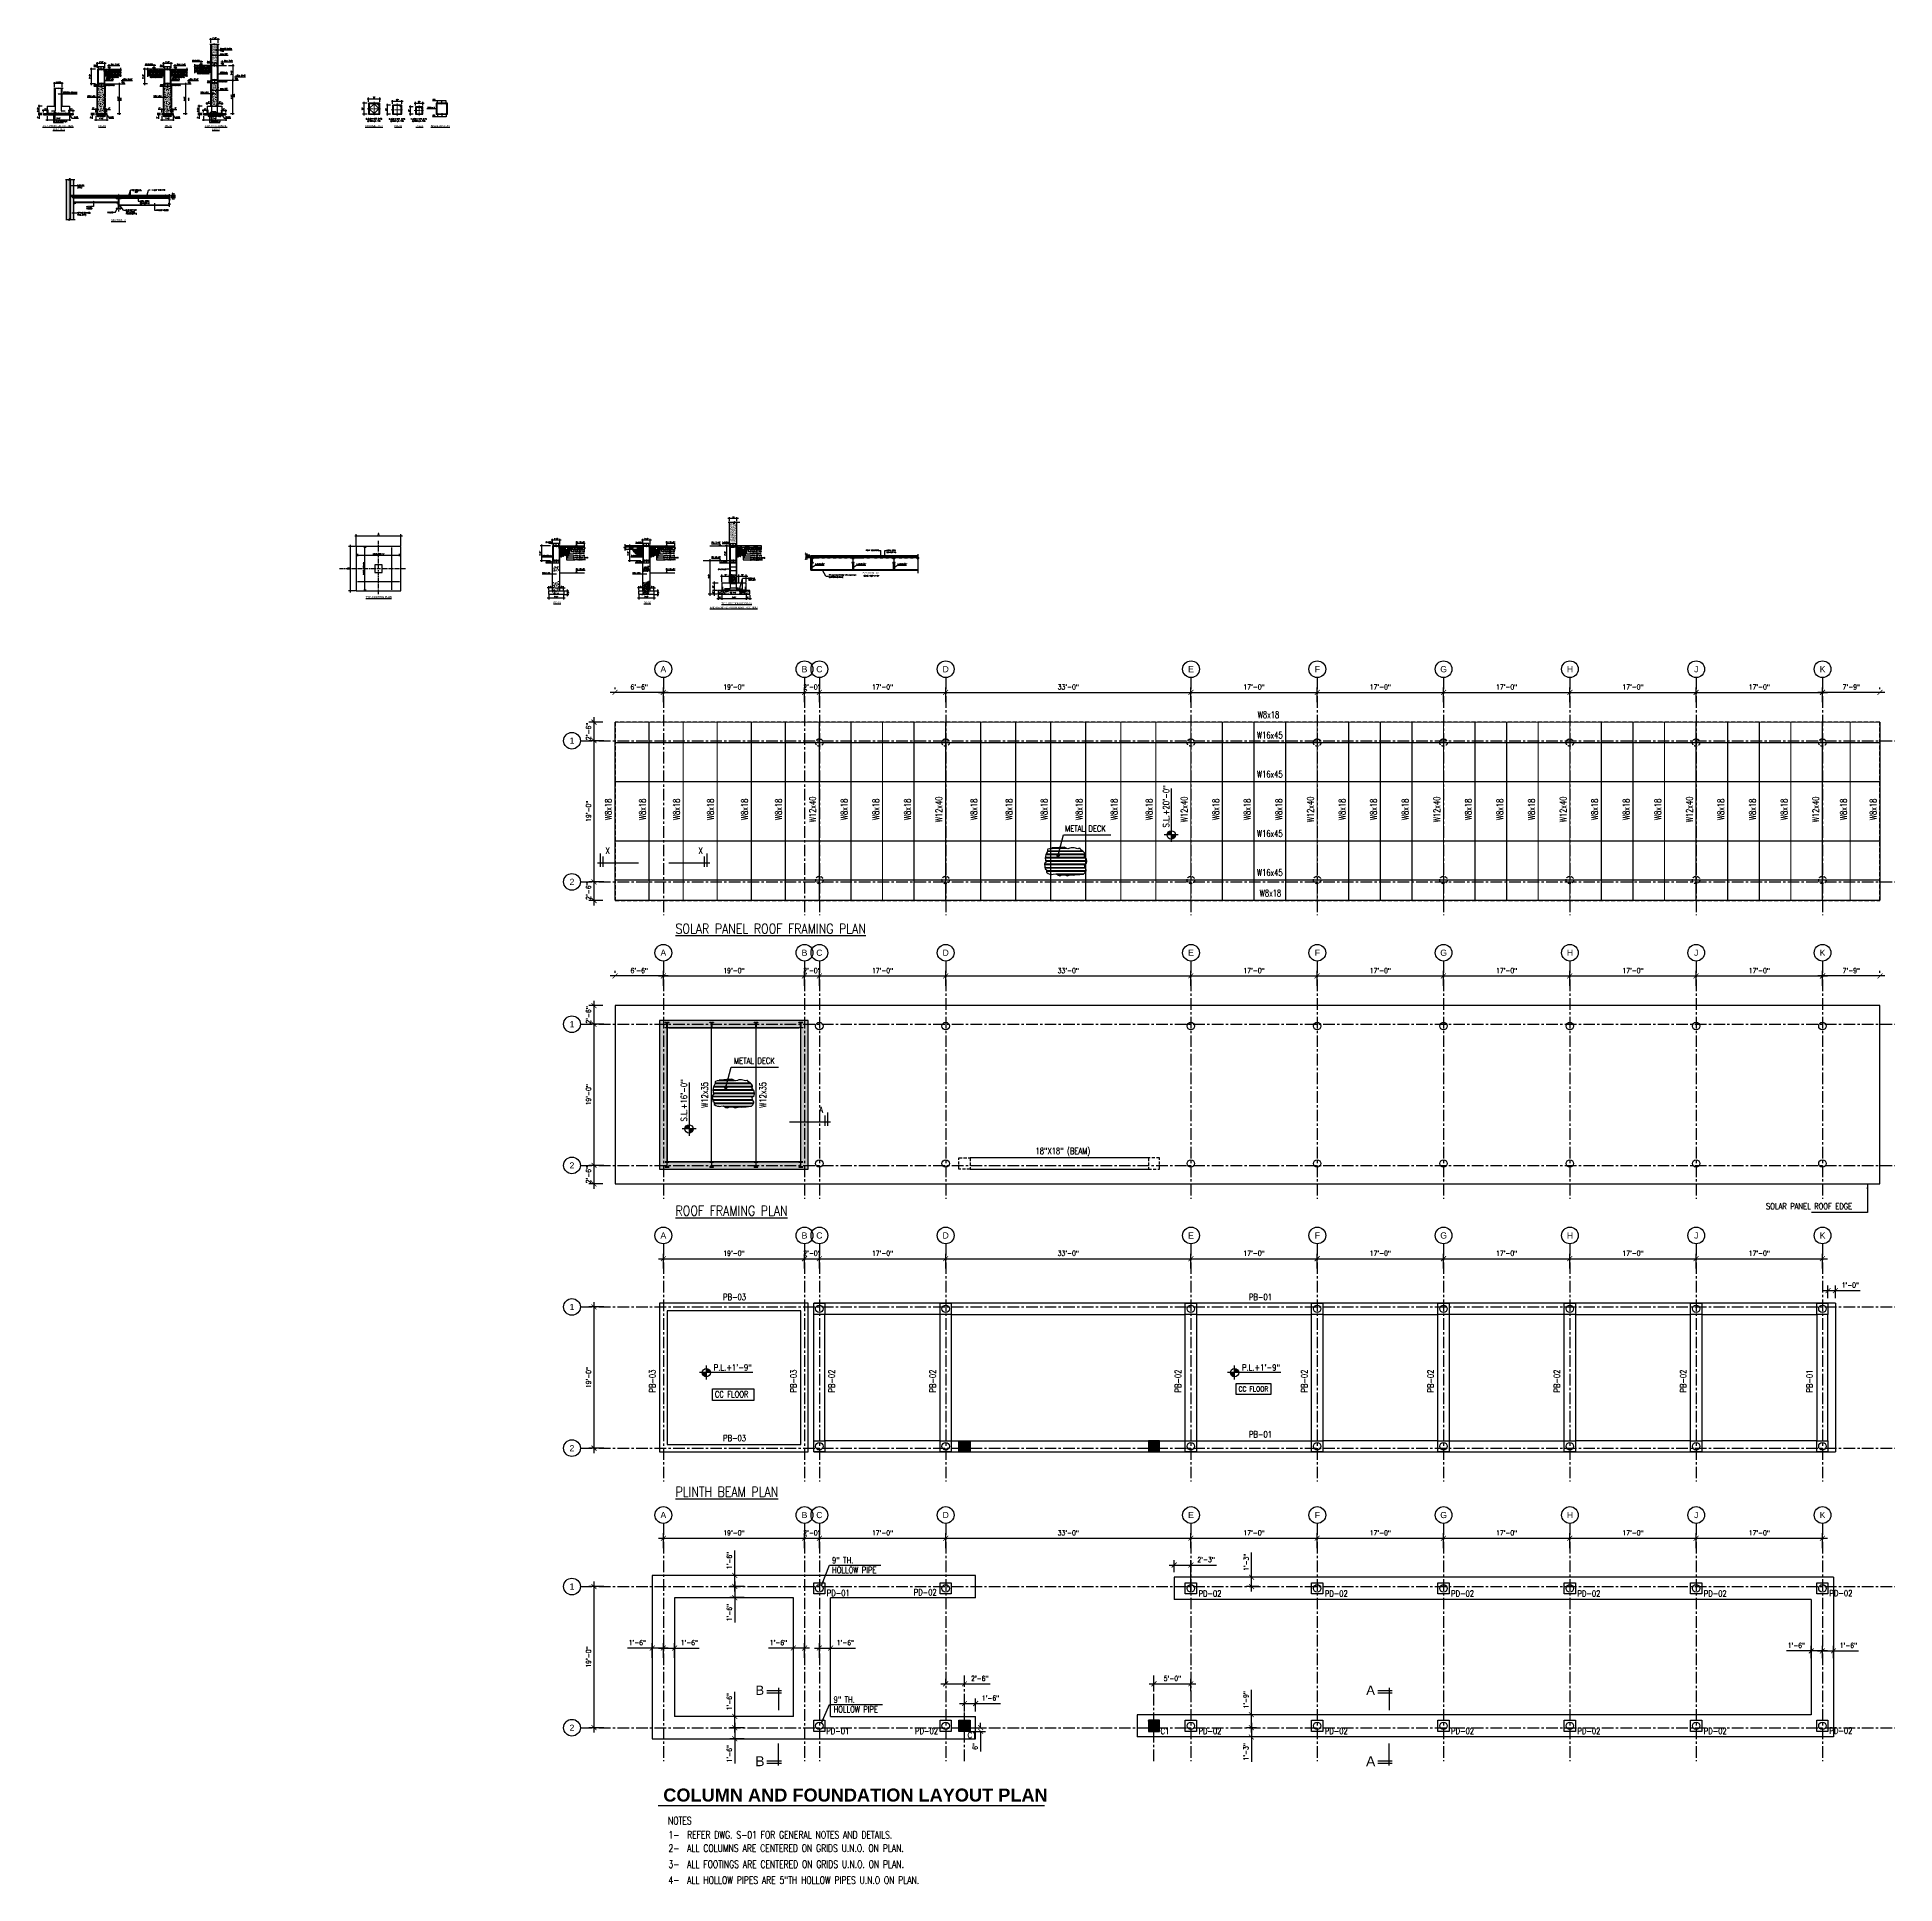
# Model space of a CAD drawing. Header units: inches. Extents: x 58342 to 61343, y 11242 to 14225.
import ezdxf
from ezdxf.enums import TextEntityAlignment as Align

# ---------------------------------------------------------------- set-up
doc = ezdxf.new("R2010")
doc.units = ezdxf.units.IN
doc.header["$MEASUREMENT"] = 0
doc.header["$PDMODE"] = 3
for name, pattern in [('CENTER', [2, 1.25, -0.25, 0.25, -0.25]), ('CENTER2', [1.125, 0.75, -0.125, 0.125, -0.125]), ('HIDDEN', [0.375, 0.25, -0.125]), ('HIDDEN2', [0.1875, 0.125, -0.0625])]:
    doc.linetypes.add(name, pattern=pattern)
for name, color, linetype in [('A-HATCH RCC', 8, 'Continuous'), ('A-RCC-SHWL', 4, 'Continuous'), ('A-TEXT-P', 242, 'Continuous'), ('aero', 2, 'Continuous'), ('BAR', 4, 'Continuous'), ('BEAM-1', 3, 'HIDDEN'), ('BOTT. BAR', 5, 'Continuous'), ('BREAK', 1, 'Continuous'), ('C-HATCH', 9, 'Continuous'), ('CC LINES', 2, 'Continuous'), ('COL', 4, 'Continuous'), ('COLUMN', 4, 'Continuous'), ('CONC', 3, 'Continuous'), ('DIM', 2, 'Continuous'), ('DOT', 2, 'Continuous'), ('GC', 3, 'Continuous'), ('GIRDER', 6, 'HIDDEN'), ('Grid line', 1, 'CENTER'), ('GT', 4, 'Continuous'), ('H', 1, 'Continuous'), ('HATCH', 253, 'Continuous'), ('HEADING', 4, 'Continuous'), ('L', 2, 'Continuous'), ('L3', 3, 'Continuous'), ('L5', 5, 'Continuous'), ('LEVEL', 2, 'Continuous'), ('N-DIM-Z', 126, 'Continuous'), ('P-BEAM', 3, 'Continuous'), ('PB', 3, 'Continuous'), ('S-GRID', 8, 'CENTER'), ('S-RBAR-GNRL', 6, 'Continuous'), ('SEC', 3, 'Continuous'), ('SECMARK', 2, 'Continuous'), ('SLAB', 3, 'Continuous'), ('Steel', 4, 'Continuous'), ('TEXT2', 3, 'Continuous'), ('TEXT3', 4, 'Continuous'), ('WALL', 3, 'Continuous')]:
    doc.layers.add(name, color=color, linetype=linetype)
doc.layers.add('GD', color=1, linetype='Continuous', lineweight=9)
doc.styles.add('1-2', font='simplex.shx', dxfattribs={"width": 0.75, "height": 1.75})
doc.styles.add('1-8', font='simplex.shx', dxfattribs={"width": 0.75, "height": 7})
doc.styles.add('16 scale', font='arial.ttf')
doc.styles.add('3-32', font='simplex.shx', dxfattribs={"width": 0.75, "height": 10.6666})
doc.styles.add('ARIAL', font='arial.ttf')
doc.styles.add('dim', font='arial.ttf')
doc.styles.add('DIM 1_1 (A)', font='simplex.shx', dxfattribs={"width": 0.8})
doc.styles.add('DIM 1_2 (A)', font='simplex.shx', dxfattribs={"width": 0.8})
doc.styles.add('DIM 1_4 (A)', font='simplex.shx', dxfattribs={"width": 0.8})
doc.styles.add('DIM 1_8 (A)', font='simplex.shx', dxfattribs={"width": 0.8})
doc.styles.add('DIM 3_16 (A)', font='simplex.shx', dxfattribs={"width": 0.8})
doc.styles.add('DIM 3_8 (A)', font='simplex.shx', dxfattribs={"width": 0.8})
doc.styles.add('ROMANS', font='simplex.shx', dxfattribs={"width": 0.75})
doc.dimstyles.new('1-2', dxfattribs={"dimtxt": 1.75, "dimasz": 2.25, "dimexe": 2.5, "dimexo": 1, "dimgap": 0.75, "dimtad": 1, "dimdec": 4, "dimzin": 3, "dimdsep": 46, "dimlunit": 4, "dimtxsty": '1-2', "dimblk": 'ARCHTICK', "dimcen": 0, "dimdle": 2.5, "dimclrd": 1, "dimclre": 1, "dimclrt": 2, "dimazin": 0, "dimtfac": 0.75, "dimtdec": 4, "dimtix": 1, "dimtmove": 2, "dimatfit": 3, "dimfxl": 0, "dimfrac": 1, "dimtolj": 1, "dimtzin": 1, "dimlwd": -1, "dimlwe": -1, "dimarcsym": 0})
doc.dimstyles.new('1-24', dxfattribs={"dimtxt": 2, "dimasz": 2, "dimexe": 2.5, "dimexo": 1.5, "dimgap": 0.75, "dimtad": 1, "dimdec": 6, "dimzin": 3, "dimdsep": 46, "dimlunit": 4, "dimtxsty": 'ROMANS', "dimblk": 'ARCHTICK', "dimcen": 0, "dimdle": 3, "dimclrd": 1, "dimclre": 1, "dimclrt": 2, "dimazin": 0, "dimtfac": 0.75, "dimtdec": 6, "dimtix": 1, "dimtmove": 2, "dimatfit": 3, "dimfxl": 0, "dimfrac": 1, "dimtolj": 1, "dimtzin": 1, "dimarcsym": 0})
doc.dimstyles.new('DIM 1_2 (A)', dxfattribs={"dimtxt": 2, "dimasz": 2, "dimexe": 2, "dimexo": 2, "dimgap": 1, "dimtad": 1, "dimdec": 1, "dimzin": 3, "dimdsep": 46, "dimlunit": 4, "dimtxsty": 'DIM 1_2 (A)', "dimblk": 'ARCHTICK', "dimcen": 2, "dimdle": 2, "dimclrd": 2, "dimclre": 2, "dimclrt": 3, "dimadec": 0, "dimazin": 2, "dimtfac": 1, "dimtdec": 1, "dimtofl": 0, "dimtmove": 0, "dimatfit": 3, "dimfxl": 0, "dimtolj": 1, "dimtzin": 0, "dimlwd": -1, "dimlwe": -1, "dimarcsym": 0})
doc.dimstyles.new('DIM 1_8 (A)', dxfattribs={"dimtxt": 8, "dimasz": 8, "dimexe": 8, "dimexo": 8, "dimgap": 4, "dimtad": 1, "dimdec": 0, "dimzin": 3, "dimdsep": 46, "dimlunit": 4, "dimtxsty": 'DIM 1_8 (A)', "dimblk": 'ARCHTICK', "dimcen": 8, "dimdle": 8, "dimclrd": 2, "dimclre": 2, "dimclrt": 3, "dimadec": 0, "dimazin": 2, "dimtfac": 1, "dimtdec": 0, "dimtofl": 0, "dimtmove": 0, "dimatfit": 3, "dimfxl": 0, "dimtolj": 1, "dimtzin": 0, "dimlwd": -1, "dimlwe": -1, "dimarcsym": 0})
pattern_1 = [(30.5, (0, -132.5461), (0.2584454, 2.88020771), [0, -2.28, 0, -2.55, 0, -2.4375]), (0.5, (0, -132.546), (3.15077722, 3.87814304), [0, -1.23, 0, -2.055, 0, -0.7875]), (320.5, (-1.8312, -132.3213), (4.63742878, -0.56085233), [0, -0.75, 0, -2.7, 0, -3.525]), (310.5, (-1.8312, -132.3213), (4.6360217, 0.75716824), [0, -0.375, 0, -1.77, 0, -2.025])]
pattern_2 = [(228.0127875, (-139990.89464, 36153.43258), (-40, -45), [0.67268, -66.59544024]), (184.96974073, (-139991.34464, 36152.93258), (60, 5), [1.15434, -114.2796238]), (132.51044708, (-139992.49464, 36152.83258), (50, -55), [0.81394, -80.58016298]), (267.273689, (-139994.44464, 36151.58258), (5, 100), [1.05119, -104.06779021]), (292.83365418, (-139994.49464, 36150.53258), (-25, 60), [1.030775, -102.04686564]), (357.273689, (-139994.09464, 36149.58258), (-100, 5), [1.05119, -104.06779021]), (37.69424047, (-139993.04464, 36149.53258), (-65, -50), [1.390145, -137.62424274]), (72.25532837, (-139991.94464, 36150.38258), (35, 110), [1.31244, -129.93160748]), (121.42956562, (-139991.54464, 36151.63258), (-40, 65), [1.05475, -104.42036555]), (175.2363583, (-139992.09464, 36152.53258), (55, -5), [1.20416, -59.0038129]), (222.3974378, (-139993.29464, 36152.63258), (-60, -55), [1.55724, -154.16687502]), (138.81407483, (-139989.49464, 36151.5326), (-35, 30), [0.531505, -52.61922406]), (171.46923439, (-139989.89464, 36151.88258), (65, -10), [1.011185, -100.10755708]), (225, (-139990.8946, 36152.0326), (-6e-16, -5), [0.707105, -6.36396281]), (203.1985905, (-139991.24464, 36152.6326), (25, 10), [0.38079, -37.69807553]), (291.8014095, (-139991.5946, 36152.4826), (-5, 15), [0.538515, -26.38730904]), (30.96375653, (-139991.3946, 36151.9826), (15, 10), [0.874645, -28.28011447]), (161.5650512, (-139990.6446, 36152.4326), (10, -5), [0.632455, -15.1789333]), (16.38954033, (-139994.49464, 36152.48258), (50, 15), [0.886, -87.71422573]), (70.34617594, (-139993.64464, 36152.73258), (-20, -55), [0.743305, -73.58703874]), (293.1985905, (-139990.64464, 36153.4326), (-10, 25), [0.761575, -37.31729053]), (343.61045967, (-139990.34464, 36152.73258), (-50, 15), [0.886, -87.71422573]), (339.44395478, (-139994.49464, 36149.3826), (-25, 10), [0.8544, -41.86561873]), (294.77514057, (-139993.69464, 36149.08258), (-25, 55), [0.71589, -70.87321532]), (66.8014095, (-139990.59464, 36148.4326), (10, 25), [0.761575, -37.31729053]), (17.35402464, (-139990.29464, 36149.13258), (-65, -20), [0.838155, -82.97711807]), (69.44395478, (-139993.04464, 36148.4326), (-10, -25), [0.4272, -42.29281873]), (101.3099325, (-139990.8946, 36148.4326), (-5, 20), [0.25495, -25.24014757]), (165.9637565, (-139990.9446, 36148.6826), (15, -5), [1.030775, -19.58475313]), (186.00900596, (-139991.94464, 36148.93258), (50, 5), [0.95525, -94.56961587]), (303.6900675, (-139991.3946, 36151.5326), (-5, 10), [0.72111, -17.30664638]), (353.15722659, (-139990.99464, 36150.93258), (85, -10), [1.25897, -124.63781312]), (60.9453959, (-139989.74464, 36150.7826), (-20, -35), [0.51478, -50.9633707]), (90, (-139989.4946, 36151.2326), (-5, 5), [0.3, -4.7]), (120.25643716, (-139992.04464, 36149.08258), (20, -35), [0.69462, -68.76759995]), (48.0127875, (-139992.39464, 36149.68258), (40, 45), [1.34536, -65.92276024]), (0, (-139991.4946, 36150.6826), (5, 5), [1.3, -3.7]), (325.30484647, (-139990.19464, 36150.68258), (50, -35), [0.79057, -78.2663715]), (254.0546041, (-139989.54464, 36150.2326), (-5, -20), [0.72801, -35.67253945]), (207.64597536, (-139989.74464, 36149.53258), (-95, -50), [1.185325, -117.34737091]), (175.42607874, (-139990.79464, 36148.98258), (-65, 5), [1.253995, -124.14536704])]
pattern_3 = [(50, (-139994.4946, 36150.4326), (3.586300913, -0.313760675), [0.375, -4.125]), (355, (-139994.4946, 36150.4326), (-0.69375667, 3.76096067), [0.3, -3.3]), (100.4514445, (-139994.1958, 36150.4064), (2.892544234, 3.447199955), [0.31870096, -3.50571056]), (46.1842, (-139994.4946, 36151.4326), (5.33620665, -0.8275964), [0.5625, -6.1875]), (96.6356355, (-139994.05, 36151.3636), (4.67330973, 4.870593), [0.47805171, -5.2585688]), (351.184164, (-139994.4946, 36151.4326), (4.67330973, 4.870593), [0.45, -4.95]), (21, (-139993.9946, 36151.1826), (2.98453526, -2.013094453), [0.375, -4.125]), (326, (-139993.9946, 36151.1826), (1.21657666, 3.625750225), [0.3, -3.3]), (71.4514447, (-139993.746, 36151.0148), (4.201111884, 1.612655764), [0.31870095, -3.50571056]), (37.5, (-139994.4946, 36150.4326), (0.0607992766, 1.664469269), [0, -3.26, 0, -3.35, 0, -3.3125]), (7.5, (-139994.4946, 36150.4326), (1.315347687, 1.97205856), [0, -1.91, 0, -3.185, 0, -1.2625]), (327.5, (-139995.6096, 36150.4326), (2.669112181, -0.112774359), [0, -1.25, 0, -3.9, 0, -5.175]), (317.5, (-139996.1096, 36150.4326), (2.915930847, 0.500524912), [0, -1.625, 0, -2.59, 0, -3.675])]
pattern_4 = [(50, (-201.3872, 42.6028), (3.58630091, -0.31376067), [0.375, -4.125]), (355, (-201.3872, 42.6028), (-0.69375667, 3.76096067), [0.3, -3.3]), (100.4514445, (-201.0883, 42.5766), (2.89254423, 3.44719995), [0.31870096, -3.50571056]), (46.1842, (-201.387, 43.603), (5.33620665, -0.8275964), [0.5625, -6.1875]), (96.635635, (-200.9425, 43.534), (4.67330973, 4.870593), [0.4780517, -5.2585688]), (351.184164, (-201.387, 43.603), (4.6733097, 4.870593), [0.45, -4.95]), (21, (-200.8872, 43.3528), (2.98453526, -2.01309445), [0.375, -4.125]), (326, (-200.8872, 43.3528), (1.21657666, 3.62575023), [0.3, -3.3]), (71.451445, (-200.6385, 43.185), (4.20111188, 1.61265576), [0.31870095, -3.50571056]), (37.5, (-201.3872, 42.6028), (0.060799277, 1.66446927), [0, -3.26, 0, -3.35, 0, -3.3125]), (7.5, (-201.3872, 42.6028), (1.315347687, 1.97205856), [0, -1.91, 0, -3.185, 0, -1.2625]), (327.5, (-202.5022, 42.6028), (2.66911218, -0.11277436), [0, -1.25, 0, -3.9, 0, -5.175]), (317.5, (-203.0022, 42.6028), (2.91593085, 0.50052491), [0, -1.625, 0, -2.59, 0, -3.675])]
pattern_5 = [(45, (57220.473, 12883.7448), (-0.8838835, 0.8838835), [])]
pattern_6 = [(135, (59921.5355, 12883.7448), (0.8838835, 0.8838835), [])]
pattern_7 = [(45, (0, 114.3873), (-0.707106781, 0.707106781), [])]
pattern_8 = [(45, (0, 565.9392), (-0.707106781, 0.707106781), [])]
pattern_9 = [(50, (5678.7223, 118.1793), (1.793150457, -0.156880337), [0.1875, -2.0625]), (355, (5678.7223, 118.1793), (-0.346878334, 1.880480334), [0.15, -1.65]), (100.4514, (5678.8717, 118.1663), (1.446273454, 1.723598855), [0.159350475, -1.75285528]), (46.1842, (5678.7223, 118.6793), (2.66810262, -0.41379754), [0.28125, -3.09375]), (96.6356, (5678.9446, 118.6449), (2.33665676, 2.43529468), [0.23902572, -2.6292825]), (351.1842, (5678.7223, 118.6793), (2.33665486, 2.4352965), [0.225, -2.475]), (21, (5678.9723, 118.5543), (1.49226763, -1.006547227), [0.1875, -2.0625]), (326, (5678.9723, 118.5543), (0.60828833, 1.81287511), [0.15, -1.65]), (71.4514, (5679.0967, 118.4705), (2.10055657, 0.80632624), [0.159350475, -1.75285528]), (37.5, (5678.7223, 118.17935), (0.030399638, 0.8322346346), [0, -1.63, 0, -1.675, 0, -1.65625]), (7.5, (5678.7223, 118.17935), (0.657673844, 0.98602928), [0, -0.955, 0, -1.5925, 0, -0.63125]), (327.5, (5678.1648, 118.17935), (1.3345560904, -0.056387179), [0, -0.625, 0, -1.95, 0, -2.5875]), (317.5, (5677.9148, 118.1793), (1.457965423, 0.250262456), [0, -0.8125, 0, -1.295, 0, -1.8375])]
pattern_10 = [(228.0128, (5800.25046, 3660.83846), (-27.9999938126, -31.5000046956), [0.470876, -46.616808]), (184.9697, (5799.93546, 3660.48846), (42.0000036803, 3.49996957452), [0.808038, -79.9957375]), (132.5104, (5799.13046, 3660.41846), (34.9999675142, -38.50003035855), [0.569758, -56.406112]), (267.2737, (5797.76546, 3659.54346), (3.49998606205, 70.0000010324), [0.735833, -72.847453]), (292.8337, (5797.73046, 3658.80846), (-17.50003466903, 41.9999874412), [0.7215425, -71.4328055]), (357.2737, (5798.01046, 3658.14346), (-70.0000010324, 3.49998606205), [0.735833, -72.847453]), (37.6942, (5798.74546, 3658.10846), (-45.50002570966, -34.99996641806), [0.9731015, -96.3369715]), (72.2553, (5799.51546, 3658.70346), (24.50003766947, 76.99998680934), [0.918708, -90.9521235]), (121.4296, (5799.79546, 3659.57846), (-28.0000288196, 45.4999826277), [0.738325, -73.0942555]), (175.2364, (5799.41046, 3660.20846), (38.5000033121, -3.4999703643), [0.842912, -41.3026705]), (222.3974, (5798.57046, 3660.27846), (-42.00002572876, -38.49997228705), [1.090068, -107.9168125]), (138.8141, (5801.23046, 3659.50846), (-24.5000103138, 20.9999905967), [0.3720535, -36.833454]), (171.4692, (5800.95046, 3659.75346), (45.49999399685, -7.00002768514), [0.7078295, -70.0752885]), (225, (5800.2505, 3659.8585), (-4e-16, -3.50000108), [0.4949735, -4.454772]), (203.1986, (5800.00546, 3660.27846), (17.4999990573, 7.0000046384), [0.266553, -26.3886525]), (291.8014, (5799.76046, 3660.17346), (-3.499999687, 10.5000009555), [0.3769605, -18.471117]), (30.9638, (5799.90046, 3659.82346), (10.499993078, 7.0000086924), [0.6122515, -19.7960805]), (161.5651, (5800.4255, 3660.1385), (7.00000152, -3.499994411), [0.4427185, -10.6252545]), (16.3895, (5797.73046, 3660.17346), (35.00000769444, 10.49997448436), [0.6202, -61.3999575]), (70.3462, (5798.32546, 3660.34846), (-13.9999833658, -38.5000074746), [0.5203135, -51.510928]), (293.1986, (5800.42546, 3660.83846), (-7.0000046384, 17.4999990573), [0.5331025, -26.122103]), (343.6105, (5800.63546, 3660.34846), (-35.00000769444, 10.49997448436), [0.6202, -61.3999575]), (339.444, (5797.73046, 3658.00346), (-17.500006456, 6.9999859875), [0.59808, -29.305934]), (294.7751, (5798.29046, 3657.79346), (-17.4999726624, 38.5000119764), [0.501123, -49.6112505]), (66.8014, (5800.46046, 3657.33846), (7.0000046384, 17.4999990573), [0.5331025, -26.122103]), (17.354, (5800.67046, 3657.82846), (-45.5000070668, -13.9999807579), [0.5867085, -58.083984]), (69.444, (5798.74546, 3657.33846), (-6.9999859875, -17.500006456), [0.29904, -29.604974]), (101.3099, (5800.25046, 3657.33846), (-3.4999917126, 14.000002633), [0.178465, -17.6681015]), (165.9638, (5800.2155, 3657.5135), (10.500001911, -3.499993201), [0.7215425, -13.709325]), (186.009, (5799.51546, 3657.68846), (34.9999991282, 3.4999976112), [0.668675, -66.1987305]), (303.6901, (5799.9005, 3659.5085), (-3.50000467, 6.999998452), [0.504777, -12.1146515]), (353.1572, (5800.18046, 3659.08846), (59.49999777917, -7.00002799274), [0.881279, -87.2464705]), (60.9454, (5801.05546, 3658.98346), (-14.0000000952, -24.500001346), [0.360346, -35.674359]), (90, (5801.2305, 3659.2985), (-3.5, 3.5), [0.21, -3.29]), (120.2564, (5799.44546, 3657.79346), (13.9999821038, -24.5000085955), [0.486234, -48.13732]), (48.0128, (5799.20046, 3658.21346), (27.9999938126, 31.5000046956), [0.941752, -46.145932]), (0, (5799.8305, 3658.9135), (3.5, 3.5), [0.91, -2.59]), (325.3048, (5800.74046, 3658.91346), (-34.9999799065, 24.5000301336), [0.553399, -54.786459]), (254.0546, (5801.19546, 3658.59846), (-3.4999996125, -14.0000004433), [0.509607, -24.970778]), (207.646, (5801.05546, 3658.10846), (-66.49998532513, -35.0000269961), [0.8297275, -82.143159]), (175.4261, (5800.32046, 3657.72346), (-45.5000019541, 3.49998180406), [0.8777965, -86.901759])]
pattern_11 = [(85, (113315.8287, 2955.8494), (-1.378879998, 1.157017697), [0.1875, -2.0625]), (140, (113315.8287, 2955.8494), (1.57498042, 1.084420374), [0.15, -1.65]), (34.5486, (113315.7138, 2955.9459), (0.19609867, 2.241438205), [0.159350475, -1.75285528]), (88.8158, (113316.1823, 2956.203), (-2.1792325, 1.59403441), [0.28125, -3.09375]), (38.3644, (113316.0007, 2956.3358), (0.06974754, 3.37427922), [0.23902572, -2.6292825]), (143.8158, (113316.1823, 2956.203), (0.06975017, 3.37427917), [0.225, -2.475]), (114, (113315.9171, 2956.2914), (-1.76692893, 0.34345619), [0.1875, -2.0625]), (169, (113315.9171, 2956.2914), (0.85177148, 1.71202109), [0.15, -1.65]), (63.5486, (113315.7699, 2956.32), (-0.91515904, 2.05547655), [0.159350475, -1.75285528]), (97.5, (113315.8287, 2955.84944), (0.566982963, 0.609974544), [0, -1.63, 0, -1.675, 0, -1.65625]), (127.5, (113315.8287, 2955.8494), (0.232182356, 1.162273625), [0, -0.955, 0, -1.5925, 0, -0.63125]), (167.5, (113316.22293, 2955.4552), (-0.983545418, 0.9038019045), [0, -0.625, 0, -1.95, 0, -2.5875]), (177.5, (113316.3997, 2955.2784), (-0.853974958, 1.207899517), [0, -0.8125, 0, -1.295, 0, -1.8375])]
pattern_12 = [(228.0128, (5948.7685, 3660.84816), (-27.9999938126, -31.5000046956), [0.470876, -46.616808]), (184.9697, (5948.4535, 3660.49816), (42.0000036803, 3.49996957452), [0.808038, -79.9957375]), (132.5104, (5947.6485, 3660.42816), (34.9999675142, -38.50003035855), [0.569758, -56.406112]), (267.2737, (5946.2835, 3659.55316), (3.49998606205, 70.0000010324), [0.735833, -72.847453]), (292.8337, (5946.2485, 3658.81816), (-17.50003466903, 41.9999874412), [0.7215425, -71.4328055]), (357.2737, (5946.5285, 3658.15316), (-70.0000010324, 3.49998606205), [0.735833, -72.847453]), (37.6942, (5947.2635, 3658.11816), (-45.50002570966, -34.99996641806), [0.9731015, -96.3369715]), (72.2553, (5948.0335, 3658.71316), (24.50003766947, 76.99998680934), [0.918708, -90.9521235]), (121.4296, (5948.3135, 3659.58816), (-28.0000288196, 45.4999826277), [0.738325, -73.0942555]), (175.2364, (5947.9285, 3660.21816), (38.5000033121, -3.4999703643), [0.842912, -41.3026705]), (222.3974, (5947.0885, 3660.28816), (-42.00002572876, -38.49997228705), [1.090068, -107.9168125]), (138.8141, (5949.7485, 3659.51816), (-24.5000103138, 20.9999905967), [0.3720535, -36.833454]), (171.4692, (5949.4685, 3659.76316), (45.49999399685, -7.00002768514), [0.7078295, -70.0752885]), (225, (5948.7685, 3659.8682), (-4e-16, -3.50000108), [0.4949735, -4.454772]), (203.1986, (5948.5235, 3660.28816), (17.4999990573, 7.0000046384), [0.266553, -26.3886525]), (291.8014, (5948.2785, 3660.18316), (-3.499999687, 10.5000009555), [0.3769605, -18.471117]), (30.9638, (5948.4185, 3659.83316), (10.499993078, 7.0000086924), [0.6122515, -19.7960805]), (161.5651, (5948.9435, 3660.1482), (7.00000152, -3.499994411), [0.4427185, -10.6252545]), (16.3895, (5946.2485, 3660.18316), (35.00000769444, 10.49997448436), [0.6202, -61.3999575]), (70.3462, (5946.8435, 3660.35816), (-13.9999833658, -38.5000074746), [0.5203135, -51.510928]), (293.1986, (5948.9435, 3660.84816), (-7.0000046384, 17.4999990573), [0.5331025, -26.122103]), (343.6105, (5949.1535, 3660.35816), (-35.00000769444, 10.49997448436), [0.6202, -61.3999575]), (339.444, (5946.2485, 3658.01316), (-17.500006456, 6.9999859875), [0.59808, -29.305934]), (294.7751, (5946.8085, 3657.80316), (-17.4999726624, 38.5000119764), [0.501123, -49.6112505]), (66.8014, (5948.9785, 3657.34816), (7.0000046384, 17.4999990573), [0.5331025, -26.122103]), (17.354, (5949.1885, 3657.83816), (-45.5000070668, -13.9999807579), [0.5867085, -58.083984]), (69.444, (5947.2635, 3657.34816), (-6.9999859875, -17.500006456), [0.29904, -29.604974]), (101.3099, (5948.7685, 3657.34816), (-3.4999917126, 14.000002633), [0.178465, -17.6681015]), (165.9638, (5948.7335, 3657.5232), (10.500001911, -3.499993201), [0.7215425, -13.709325]), (186.009, (5948.0335, 3657.69816), (34.9999991282, 3.4999976112), [0.668675, -66.1987305]), (303.6901, (5948.4185, 3659.5182), (-3.50000467, 6.999998452), [0.504777, -12.1146515]), (353.1572, (5948.6985, 3659.09816), (59.49999777917, -7.00002799274), [0.881279, -87.2464705]), (60.9454, (5949.5735, 3658.99316), (-14.0000000952, -24.500001346), [0.360346, -35.674359]), (90, (5949.7485, 3659.308), (-3.5, 3.5), [0.21, -3.29]), (120.2564, (5947.9635, 3657.80316), (13.9999821038, -24.5000085955), [0.486234, -48.13732]), (48.0128, (5947.7185, 3658.22316), (27.9999938126, 31.5000046956), [0.941752, -46.145932]), (0, (5948.3485, 3658.923), (3.5, 3.5), [0.91, -2.59]), (325.3048, (5949.2585, 3658.92316), (-34.9999799065, 24.5000301336), [0.553399, -54.786459]), (254.0546, (5949.7135, 3658.60816), (-3.4999996125, -14.0000004433), [0.509607, -24.970778]), (207.646, (5949.5735, 3658.11816), (-66.49998532513, -35.0000269961), [0.8297275, -82.143159]), (175.4261, (5948.8385, 3657.73316), (-45.5000019541, 3.49998180406), [0.8777965, -86.901759])]
pattern_13 = [(228.0128, (5945.85853, 3660.83846), (-27.9999938126, -31.5000046956), [0.470876, -46.616808]), (184.9697, (5945.54353, 3660.48846), (42.0000036803, 3.49996957452), [0.808038, -79.9957375]), (132.5104, (5944.73853, 3660.41846), (34.9999675142, -38.50003035855), [0.569758, -56.406112]), (267.2737, (5943.37353, 3659.54346), (3.49998606205, 70.0000010324), [0.735833, -72.847453]), (292.8337, (5943.33853, 3658.80846), (-17.50003466903, 41.9999874412), [0.7215425, -71.4328055]), (357.2737, (5943.61853, 3658.14346), (-70.0000010324, 3.49998606205), [0.735833, -72.847453]), (37.6942, (5944.35353, 3658.10846), (-45.50002570966, -34.99996641806), [0.9731015, -96.3369715]), (72.2553, (5945.12353, 3658.70346), (24.50003766947, 76.99998680934), [0.918708, -90.9521235]), (121.4296, (5945.40353, 3659.57846), (-28.0000288196, 45.4999826277), [0.738325, -73.0942555]), (175.2364, (5945.01853, 3660.20846), (38.5000033121, -3.4999703643), [0.842912, -41.3026705]), (222.3974, (5944.17853, 3660.27846), (-42.00002572876, -38.49997228705), [1.090068, -107.9168125]), (138.8141, (5946.83853, 3659.50846), (-24.5000103138, 20.9999905967), [0.3720535, -36.833454]), (171.4692, (5946.55853, 3659.75346), (45.49999399685, -7.00002768514), [0.7078295, -70.0752885]), (225, (5945.8585, 3659.8585), (-4e-16, -3.50000108), [0.4949735, -4.454772]), (203.1986, (5945.61353, 3660.27846), (17.4999990573, 7.0000046384), [0.266553, -26.3886525]), (291.8014, (5945.3685, 3660.17346), (-3.499999687, 10.5000009555), [0.3769605, -18.471117]), (30.9638, (5945.50853, 3659.82346), (10.499993078, 7.0000086924), [0.6122515, -19.7960805]), (161.5651, (5946.0335, 3660.1385), (7.00000152, -3.499994411), [0.4427185, -10.6252545]), (16.3895, (5943.33853, 3660.17346), (35.00000769444, 10.49997448436), [0.6202, -61.3999575]), (70.3462, (5943.93353, 3660.34846), (-13.9999833658, -38.5000074746), [0.5203135, -51.510928]), (293.1986, (5946.03353, 3660.83846), (-7.0000046384, 17.4999990573), [0.5331025, -26.122103]), (343.6105, (5946.24353, 3660.34846), (-35.00000769444, 10.49997448436), [0.6202, -61.3999575]), (339.444, (5943.33853, 3658.00346), (-17.500006456, 6.9999859875), [0.59808, -29.305934]), (294.7751, (5943.89853, 3657.79346), (-17.4999726624, 38.5000119764), [0.501123, -49.6112505]), (66.8014, (5946.06853, 3657.33846), (7.0000046384, 17.4999990573), [0.5331025, -26.122103]), (17.354, (5946.27853, 3657.82846), (-45.5000070668, -13.9999807579), [0.5867085, -58.083984]), (69.444, (5944.35353, 3657.33846), (-6.9999859875, -17.500006456), [0.29904, -29.604974]), (101.3099, (5945.8585, 3657.33846), (-3.4999917126, 14.000002633), [0.178465, -17.6681015]), (165.9638, (5945.8235, 3657.5135), (10.500001911, -3.499993201), [0.7215425, -13.709325]), (186.009, (5945.12353, 3657.68846), (34.9999991282, 3.4999976112), [0.668675, -66.1987305]), (303.6901, (5945.5085, 3659.5085), (-3.50000467, 6.999998452), [0.504777, -12.1146515]), (353.1572, (5945.78853, 3659.08846), (59.49999777917, -7.00002799274), [0.881279, -87.2464705]), (60.9454, (5946.66353, 3658.98346), (-14.0000000952, -24.500001346), [0.360346, -35.674359]), (90, (5946.8385, 3659.2985), (-3.5, 3.5), [0.21, -3.29]), (120.2564, (5945.05353, 3657.79346), (13.9999821038, -24.5000085955), [0.486234, -48.13732]), (48.0128, (5944.80853, 3658.21346), (27.9999938126, 31.5000046956), [0.941752, -46.145932]), (0, (5945.4385, 3658.9135), (3.5, 3.5), [0.91, -2.59]), (325.3048, (5946.34853, 3658.91346), (-34.9999799065, 24.5000301336), [0.553399, -54.786459]), (254.0546, (5946.80353, 3658.59846), (-3.4999996125, -14.0000004433), [0.509607, -24.970778]), (207.646, (5946.66353, 3658.10846), (-66.49998532513, -35.0000269961), [0.8297275, -82.143159]), (175.4261, (5945.92853, 3657.72346), (-45.5000019541, 3.49998180406), [0.8777965, -86.901759])]
pattern_14 = [(45, (5342.7543, 2959.9407), (-0.707106781, 0.707106781), []), (135, (5342.7543, 2959.9407), (-0.707106781, -0.707106781), [])]

# ---------------------------------------------------------------- blocks, each defined once
blk = doc.blocks.new('_ARCHTICK')
at = {"color": 0, "linetype": 'ByBlock', "const_width": 0.15}
blk.add_lwpolyline([(-0.5, -0.5), (0.5, 0.5)], dxfattribs=at)
blk = doc.blocks.new('*D9')
at = {"layer": 'DEFPOINTS', "color": 0, "transparency": 16777216}
for p in [(58908.5, 14115.5), (58915, 14115.5), (58915, 14100.5)]:
    blk.add_point(p, dxfattribs=at)
at = {"layer": 'DIM', "color": 2, "transparency": 16777216}
for p, q in [((58913, 14115.5), (58906.5, 14115.5)), ((58908.5, 14098.5), (58908.5, 14117.5)), ((58913, 14100.5), (58906.5, 14100.5))]:
    blk.add_line(p, q, dxfattribs=at)
at = {"layer": 'DIM', "color": 2, "transparency": 16777216, "xscale": 2, "yscale": 2, "zscale": 2}
for p, rotation in [((58908.5, 14115.5), 90), ((58908.5, 14100.5), 270)]:
    blk.add_blockref('_ARCHTICK', p, dxfattribs=dict(at, rotation=rotation))
at = {"layer": 'DIM', "color": 3, "transparency": 16777216, "insert": (58906.3, 14108), "char_height": 2, "attachment_point": 5, "rotation": 90, "style": 'DIM 1_2 (A)'}
blk.add_mtext('\\A1;15"', dxfattribs=at)
blk = doc.blocks.new('*D10')
at = {"layer": 'DEFPOINTS', "color": 0, "transparency": 16777216}
for p in [(58916.5, 14115.5), (58931.5, 14121.6), (58931.5, 14115.5)]:
    blk.add_point(p, dxfattribs=at)
at = {"layer": 'DIM', "color": 2, "transparency": 16777216}
for p, q in [((58914.5, 14121.6), (58933.5, 14121.6)), ((58916.5, 14117.5), (58916.5, 14123.6)), ((58931.5, 14117.5), (58931.5, 14123.6))]:
    blk.add_line(p, q, dxfattribs=at)
at = {"layer": 'DIM', "color": 2, "transparency": 16777216, "xscale": 2, "yscale": 2, "zscale": 2, "rotation": 180}
blk.add_blockref('_ARCHTICK', (58916.5, 14121.6), dxfattribs=at)
at = {"layer": 'DIM', "color": 2, "transparency": 16777216, "xscale": 2, "yscale": 2, "zscale": 2}
blk.add_blockref('_ARCHTICK', (58931.5, 14121.6), dxfattribs=at)
at = {"layer": 'DIM', "color": 3, "transparency": 16777216, "insert": (58924, 14123.8), "char_height": 2, "attachment_point": 5, "style": 'DIM 1_2 (A)'}
blk.add_mtext('\\A1;15"', dxfattribs=at)
blk = doc.blocks.new('*D11')
at = {"layer": 'DEFPOINTS', "color": 0, "transparency": 16777216}
for p in [(58877.7, 14118.5), (58895.7, 14125.4), (58895.7, 14118.5)]:
    blk.add_point(p, dxfattribs=at)
at = {"layer": 'DIM', "color": 2, "transparency": 16777216}
for p, q in [((58875.7, 14125.4), (58897.7, 14125.4)), ((58877.7, 14120.5), (58877.7, 14127.4)), ((58895.7, 14120.5), (58895.7, 14127.4))]:
    blk.add_line(p, q, dxfattribs=at)
at = {"layer": 'DIM', "color": 2, "transparency": 16777216, "xscale": 2, "yscale": 2, "zscale": 2, "rotation": 180}
blk.add_blockref('_ARCHTICK', (58877.7, 14125.4), dxfattribs=at)
at = {"layer": 'DIM', "color": 2, "transparency": 16777216, "xscale": 2, "yscale": 2, "zscale": 2}
blk.add_blockref('_ARCHTICK', (58895.7, 14125.4), dxfattribs=at)
at = {"layer": 'DIM', "color": 3, "transparency": 16777216, "insert": (58886.7, 14127.6), "char_height": 2, "attachment_point": 5, "style": 'DIM 1_2 (A)'}
blk.add_mtext('\\A1;18"', dxfattribs=at)
blk = doc.blocks.new('*D12')
at = {"layer": 'DEFPOINTS', "color": 0, "transparency": 16777216}
for p in [(58877.7, 14118.5), (58870, 14100.5), (58877.7, 14100.5)]:
    blk.add_point(p, dxfattribs=at)
at = {"layer": 'DIM', "color": 2, "transparency": 16777216}
for p, q in [((58875.7, 14118.5), (58868, 14118.5)), ((58870, 14120.5), (58870, 14098.5)), ((58875.7, 14100.5), (58868, 14100.5))]:
    blk.add_line(p, q, dxfattribs=at)
at = {"layer": 'DIM', "color": 2, "transparency": 16777216, "xscale": 2, "yscale": 2, "zscale": 2}
for p, rotation in [((58870, 14118.5), 90), ((58870, 14100.5), 270)]:
    blk.add_blockref('_ARCHTICK', p, dxfattribs=dict(at, rotation=rotation))
at = {"layer": 'DIM', "color": 3, "transparency": 16777216, "insert": (58867.8, 14109.5), "char_height": 2, "attachment_point": 5, "rotation": 90, "style": 'DIM 1_2 (A)'}
blk.add_mtext('\\A1;18"', dxfattribs=at)
blk = doc.blocks.new('*D13')
at = {"layer": 'DEFPOINTS', "color": 0, "transparency": 16777216}
for p in [(58557, 14149.6), (58582.5, 14149.6), (58576.4, 14101.6)]:
    blk.add_point(p, dxfattribs=at)
at = {"layer": 'DIM', "color": 2, "transparency": 16777216}
for p, q in [((58559, 14149.6), (58584.5, 14149.6)), ((58582.5, 14099.6), (58582.5, 14151.6)), ((58578.4, 14101.6), (58584.5, 14101.6))]:
    blk.add_line(p, q, dxfattribs=at)
at = {"layer": 'DIM', "color": 2, "transparency": 16777216, "xscale": 2, "yscale": 2, "zscale": 2}
for p, rotation in [((58582.5, 14149.6), 90), ((58582.5, 14101.6), 270)]:
    blk.add_blockref('_ARCHTICK', p, dxfattribs=dict(at, rotation=rotation))
at = {"layer": 'DIM', "color": 3, "transparency": 16777216, "insert": (58580.3, 14125.6), "char_height": 2, "attachment_point": 5, "rotation": 90, "style": 'DIM 1_2 (A)'}
blk.add_mtext('\\A1;4\'-0"', dxfattribs=at)
blk = doc.blocks.new('*D1052')
at = {"layer": 'DEFPOINTS', "color": 0, "transparency": 16777216}
for p in [(59581.8, 12252.2), (59353.8, 12228.2), (59581.8, 12228.2)]:
    blk.add_point(p, dxfattribs=at)
at = {"layer": 'DIM', "color": 2, "transparency": 16777216}
for p, q in [((59345.8, 12252.2), (59589.8, 12252.2)), ((59353.8, 12236.2), (59353.8, 12260.2)), ((59581.8, 12236.2), (59581.8, 12260.2))]:
    blk.add_line(p, q, dxfattribs=at)
at = {"layer": 'DIM', "color": 2, "transparency": 16777216, "xscale": 8, "yscale": 8, "zscale": 8, "rotation": 180}
blk.add_blockref('_ARCHTICK', (59353.8, 12252.2), dxfattribs=at)
at = {"layer": 'DIM', "color": 2, "transparency": 16777216, "xscale": 8, "yscale": 8, "zscale": 8}
blk.add_blockref('_ARCHTICK', (59581.8, 12252.2), dxfattribs=at)
at = {"layer": 'DIM', "color": 3, "transparency": 16777216, "insert": (59467.8, 12261), "char_height": 8, "attachment_point": 5, "style": 'DIM 1_8 (A)'}
blk.add_mtext('\\A1;19\'-0"', dxfattribs=at)
blk = doc.blocks.new('*D1053')
at = {"layer": 'DEFPOINTS', "color": 0, "transparency": 16777216}
for p in [(59605.8, 12252.2), (59581.8, 12228.2), (59605.8, 12228.2)]:
    blk.add_point(p, dxfattribs=at)
at = {"layer": 'DIM', "color": 2, "transparency": 16777216}
for p, q in [((59573.8, 12252.2), (59613.8, 12252.2)), ((59581.8, 12236.2), (59581.8, 12260.2)), ((59605.8, 12236.2), (59605.8, 12260.2))]:
    blk.add_line(p, q, dxfattribs=at)
at = {"layer": 'DIM', "color": 2, "transparency": 16777216, "xscale": 8, "yscale": 8, "zscale": 8, "rotation": 180}
blk.add_blockref('_ARCHTICK', (59581.8, 12252.2), dxfattribs=at)
at = {"layer": 'DIM', "color": 2, "transparency": 16777216, "xscale": 8, "yscale": 8, "zscale": 8}
blk.add_blockref('_ARCHTICK', (59605.8, 12252.2), dxfattribs=at)
at = {"layer": 'DIM', "color": 3, "transparency": 16777216, "insert": (59593.8, 12261), "char_height": 8, "attachment_point": 5, "style": 'DIM 1_8 (A)'}
blk.add_mtext('\\A1;2\'-0"', dxfattribs=at)
blk = doc.blocks.new('*D1054')
at = {"layer": 'DEFPOINTS', "color": 0, "transparency": 16777216}
for p in [(59809.8, 12252.2), (59605.8, 12228.2), (59809.8, 12228.2)]:
    blk.add_point(p, dxfattribs=at)
at = {"layer": 'DIM', "color": 2, "transparency": 16777216}
for p, q in [((59597.8, 12252.2), (59817.8, 12252.2)), ((59605.8, 12236.2), (59605.8, 12260.2)), ((59809.8, 12236.2), (59809.8, 12260.2))]:
    blk.add_line(p, q, dxfattribs=at)
at = {"layer": 'DIM', "color": 2, "transparency": 16777216, "xscale": 8, "yscale": 8, "zscale": 8, "rotation": 180}
blk.add_blockref('_ARCHTICK', (59605.8, 12252.2), dxfattribs=at)
at = {"layer": 'DIM', "color": 2, "transparency": 16777216, "xscale": 8, "yscale": 8, "zscale": 8}
blk.add_blockref('_ARCHTICK', (59809.8, 12252.2), dxfattribs=at)
at = {"layer": 'DIM', "color": 3, "transparency": 16777216, "insert": (59707.8, 12261), "char_height": 8, "attachment_point": 5, "style": 'DIM 1_8 (A)'}
blk.add_mtext('\\A1;17\'-0"', dxfattribs=at)
blk = doc.blocks.new('*D1055')
at = {"layer": 'DEFPOINTS', "color": 0, "transparency": 16777216}
for p in [(60205.8, 12252.2), (59809.8, 12228.2), (60205.8, 12228.2)]:
    blk.add_point(p, dxfattribs=at)
at = {"layer": 'DIM', "color": 2, "transparency": 16777216}
for p, q in [((59801.8, 12252.2), (60213.8, 12252.2)), ((59809.8, 12236.2), (59809.8, 12260.2)), ((60205.8, 12236.2), (60205.8, 12260.2))]:
    blk.add_line(p, q, dxfattribs=at)
at = {"layer": 'DIM', "color": 2, "transparency": 16777216, "xscale": 8, "yscale": 8, "zscale": 8, "rotation": 180}
blk.add_blockref('_ARCHTICK', (59809.8, 12252.2), dxfattribs=at)
at = {"layer": 'DIM', "color": 2, "transparency": 16777216, "xscale": 8, "yscale": 8, "zscale": 8}
blk.add_blockref('_ARCHTICK', (60205.8, 12252.2), dxfattribs=at)
at = {"layer": 'DIM', "color": 3, "transparency": 16777216, "insert": (60007.8, 12261), "char_height": 8, "attachment_point": 5, "style": 'DIM 1_8 (A)'}
blk.add_mtext('\\A1;33\'-0"', dxfattribs=at)
blk = doc.blocks.new('*D1056')
at = {"layer": 'DEFPOINTS', "color": 0, "transparency": 16777216}
for p in [(60409.8, 12252.2), (60205.8, 12228.2), (60409.8, 12228.2)]:
    blk.add_point(p, dxfattribs=at)
at = {"layer": 'DIM', "color": 2, "transparency": 16777216}
for p, q in [((60197.8, 12252.2), (60417.8, 12252.2)), ((60205.8, 12236.2), (60205.8, 12260.2)), ((60409.8, 12236.2), (60409.8, 12260.2))]:
    blk.add_line(p, q, dxfattribs=at)
at = {"layer": 'DIM', "color": 2, "transparency": 16777216, "xscale": 8, "yscale": 8, "zscale": 8, "rotation": 180}
blk.add_blockref('_ARCHTICK', (60205.8, 12252.2), dxfattribs=at)
at = {"layer": 'DIM', "color": 2, "transparency": 16777216, "xscale": 8, "yscale": 8, "zscale": 8}
blk.add_blockref('_ARCHTICK', (60409.8, 12252.2), dxfattribs=at)
at = {"layer": 'DIM', "color": 3, "transparency": 16777216, "insert": (60307.8, 12261), "char_height": 8, "attachment_point": 5, "style": 'DIM 1_8 (A)'}
blk.add_mtext('\\A1;17\'-0"', dxfattribs=at)
blk = doc.blocks.new('*D1057')
at = {"layer": 'DEFPOINTS', "color": 0, "transparency": 16777216}
for p in [(60613.8, 12252.2), (60409.8, 12228.2), (60613.8, 12228.2)]:
    blk.add_point(p, dxfattribs=at)
at = {"layer": 'DIM', "color": 2, "transparency": 16777216}
for p, q in [((60401.8, 12252.2), (60621.8, 12252.2)), ((60409.8, 12236.2), (60409.8, 12260.2)), ((60613.8, 12236.2), (60613.8, 12260.2))]:
    blk.add_line(p, q, dxfattribs=at)
at = {"layer": 'DIM', "color": 2, "transparency": 16777216, "xscale": 8, "yscale": 8, "zscale": 8, "rotation": 180}
blk.add_blockref('_ARCHTICK', (60409.8, 12252.2), dxfattribs=at)
at = {"layer": 'DIM', "color": 2, "transparency": 16777216, "xscale": 8, "yscale": 8, "zscale": 8}
blk.add_blockref('_ARCHTICK', (60613.8, 12252.2), dxfattribs=at)
at = {"layer": 'DIM', "color": 3, "transparency": 16777216, "insert": (60511.8, 12261), "char_height": 8, "attachment_point": 5, "style": 'DIM 1_8 (A)'}
blk.add_mtext('\\A1;17\'-0"', dxfattribs=at)
blk = doc.blocks.new('*D1058')
at = {"layer": 'DEFPOINTS', "color": 0, "transparency": 16777216}
for p in [(60817.8, 12252.2), (60613.8, 12228.2), (60817.8, 12228.2)]:
    blk.add_point(p, dxfattribs=at)
at = {"layer": 'DIM', "color": 2, "transparency": 16777216}
for p, q in [((60605.8, 12252.2), (60825.8, 12252.2)), ((60613.8, 12236.2), (60613.8, 12260.2)), ((60817.8, 12236.2), (60817.8, 12260.2))]:
    blk.add_line(p, q, dxfattribs=at)
at = {"layer": 'DIM', "color": 2, "transparency": 16777216, "xscale": 8, "yscale": 8, "zscale": 8, "rotation": 180}
blk.add_blockref('_ARCHTICK', (60613.8, 12252.2), dxfattribs=at)
at = {"layer": 'DIM', "color": 2, "transparency": 16777216, "xscale": 8, "yscale": 8, "zscale": 8}
blk.add_blockref('_ARCHTICK', (60817.8, 12252.2), dxfattribs=at)
at = {"layer": 'DIM', "color": 3, "transparency": 16777216, "insert": (60715.8, 12261), "char_height": 8, "attachment_point": 5, "style": 'DIM 1_8 (A)'}
blk.add_mtext('\\A1;17\'-0"', dxfattribs=at)
blk = doc.blocks.new('*D1059')
at = {"layer": 'DEFPOINTS', "color": 0, "transparency": 16777216}
for p in [(61021.8, 12252.2), (60817.8, 12228.2), (61021.8, 12228.2)]:
    blk.add_point(p, dxfattribs=at)
at = {"layer": 'DIM', "color": 2, "transparency": 16777216}
for p, q in [((60809.8, 12252.2), (61029.8, 12252.2)), ((60817.8, 12236.2), (60817.8, 12260.2)), ((61021.8, 12236.2), (61021.8, 12260.2))]:
    blk.add_line(p, q, dxfattribs=at)
at = {"layer": 'DIM', "color": 2, "transparency": 16777216, "xscale": 8, "yscale": 8, "zscale": 8, "rotation": 180}
blk.add_blockref('_ARCHTICK', (60817.8, 12252.2), dxfattribs=at)
at = {"layer": 'DIM', "color": 2, "transparency": 16777216, "xscale": 8, "yscale": 8, "zscale": 8}
blk.add_blockref('_ARCHTICK', (61021.8, 12252.2), dxfattribs=at)
at = {"layer": 'DIM', "color": 3, "transparency": 16777216, "insert": (60919.8, 12261), "char_height": 8, "attachment_point": 5, "style": 'DIM 1_8 (A)'}
blk.add_mtext('\\A1;17\'-0"', dxfattribs=at)
blk = doc.blocks.new('*D1060')
at = {"layer": 'DEFPOINTS', "color": 0, "transparency": 16777216}
for p in [(61225.8, 12252.2), (61021.8, 12228.2), (61225.8, 12228.2)]:
    blk.add_point(p, dxfattribs=at)
at = {"layer": 'DIM', "color": 2, "transparency": 16777216}
for p, q in [((61013.8, 12252.2), (61233.8, 12252.2)), ((61021.8, 12236.2), (61021.8, 12260.2)), ((61225.8, 12236.2), (61225.8, 12260.2))]:
    blk.add_line(p, q, dxfattribs=at)
at = {"layer": 'DIM', "color": 2, "transparency": 16777216, "xscale": 8, "yscale": 8, "zscale": 8, "rotation": 180}
blk.add_blockref('_ARCHTICK', (61021.8, 12252.2), dxfattribs=at)
at = {"layer": 'DIM', "color": 2, "transparency": 16777216, "xscale": 8, "yscale": 8, "zscale": 8}
blk.add_blockref('_ARCHTICK', (61225.8, 12252.2), dxfattribs=at)
at = {"layer": 'DIM', "color": 3, "transparency": 16777216, "insert": (61123.8, 12261), "char_height": 8, "attachment_point": 5, "style": 'DIM 1_8 (A)'}
blk.add_mtext('\\A1;17\'-0"', dxfattribs=at)
blk = doc.blocks.new('*D1061')
at = {"layer": 'DEFPOINTS', "color": 0, "transparency": 16777216}
for p in [(59265.7, 12174.2), (59241.7, 11946.2), (59265.7, 11946.2)]:
    blk.add_point(p, dxfattribs=at)
at = {"layer": 'DIM', "color": 2, "transparency": 16777216}
for p, q in [((59241.7, 12182.2), (59241.7, 11938.2)), ((59257.7, 12174.2), (59233.7, 12174.2)), ((59257.7, 11946.2), (59233.7, 11946.2))]:
    blk.add_line(p, q, dxfattribs=at)
at = {"layer": 'DIM', "color": 2, "transparency": 16777216, "xscale": 8, "yscale": 8, "zscale": 8}
for p, rotation in [((59241.7, 12174.2), 90), ((59241.7, 11946.2), 270)]:
    blk.add_blockref('_ARCHTICK', p, dxfattribs=dict(at, rotation=rotation))
at = {"layer": 'DIM', "color": 3, "transparency": 16777216, "insert": (59232.9, 12060.2), "char_height": 8, "attachment_point": 5, "rotation": 90, "style": 'DIM 1_8 (A)'}
blk.add_mtext('\\A1;19\'-0"', dxfattribs=at)
blk = doc.blocks.new('HEAD')
at = {"style": 'DIM 1_1 (A)', "width": 0.8}
blk.add_attdef('A', (1, 0.23), '', height=2, dxfattribs=at)
at = {"layer": 'TEXT2', "style": 'DIM 1_1 (A)', "width": 0.8}
blk.add_attdef('B', (1.35, -1.34), '', height=1, dxfattribs=at)
blk = doc.blocks.new('*D1062')
at = {"layer": 'DEFPOINTS', "color": 0, "transparency": 16777216}
for p in [(59581.8, 12708.9), (59353.8, 12684.9), (59581.8, 12684.9)]:
    blk.add_point(p, dxfattribs=at)
at = {"layer": 'DIM', "color": 2, "transparency": 16777216}
for p, q in [((59345.8, 12708.9), (59589.8, 12708.9)), ((59353.8, 12692.9), (59353.8, 12716.9)), ((59581.8, 12692.9), (59581.8, 12716.9))]:
    blk.add_line(p, q, dxfattribs=at)
at = {"layer": 'DIM', "color": 2, "transparency": 16777216, "xscale": 8, "yscale": 8, "zscale": 8, "rotation": 180}
blk.add_blockref('_ARCHTICK', (59353.8, 12708.9), dxfattribs=at)
at = {"layer": 'DIM', "color": 2, "transparency": 16777216, "xscale": 8, "yscale": 8, "zscale": 8}
blk.add_blockref('_ARCHTICK', (59581.8, 12708.9), dxfattribs=at)
at = {"layer": 'DIM', "color": 3, "transparency": 16777216, "insert": (59467.8, 12717.6), "char_height": 8, "attachment_point": 5, "style": 'DIM 1_8 (A)'}
blk.add_mtext('\\A1;19\'-0"', dxfattribs=at)
blk = doc.blocks.new('*D1063')
at = {"layer": 'DEFPOINTS', "color": 0, "transparency": 16777216}
for p in [(59605.8, 12708.9), (59581.8, 12684.9), (59605.8, 12684.9)]:
    blk.add_point(p, dxfattribs=at)
at = {"layer": 'DIM', "color": 2, "transparency": 16777216}
for p, q in [((59573.8, 12708.9), (59613.8, 12708.9)), ((59581.8, 12692.9), (59581.8, 12716.9)), ((59605.8, 12692.9), (59605.8, 12716.9))]:
    blk.add_line(p, q, dxfattribs=at)
at = {"layer": 'DIM', "color": 2, "transparency": 16777216, "xscale": 8, "yscale": 8, "zscale": 8, "rotation": 180}
blk.add_blockref('_ARCHTICK', (59581.8, 12708.9), dxfattribs=at)
at = {"layer": 'DIM', "color": 2, "transparency": 16777216, "xscale": 8, "yscale": 8, "zscale": 8}
blk.add_blockref('_ARCHTICK', (59605.8, 12708.9), dxfattribs=at)
at = {"layer": 'DIM', "color": 3, "transparency": 16777216, "insert": (59593.8, 12717.6), "char_height": 8, "attachment_point": 5, "style": 'DIM 1_8 (A)'}
blk.add_mtext('\\A1;2\'-0"', dxfattribs=at)
blk = doc.blocks.new('*D1064')
at = {"layer": 'DEFPOINTS', "color": 0, "transparency": 16777216}
for p in [(59809.8, 12708.9), (59605.8, 12684.9), (59809.8, 12684.9)]:
    blk.add_point(p, dxfattribs=at)
at = {"layer": 'DIM', "color": 2, "transparency": 16777216}
for p, q in [((59597.8, 12708.9), (59817.8, 12708.9)), ((59605.8, 12692.9), (59605.8, 12716.9)), ((59809.8, 12692.9), (59809.8, 12716.9))]:
    blk.add_line(p, q, dxfattribs=at)
at = {"layer": 'DIM', "color": 2, "transparency": 16777216, "xscale": 8, "yscale": 8, "zscale": 8, "rotation": 180}
blk.add_blockref('_ARCHTICK', (59605.8, 12708.9), dxfattribs=at)
at = {"layer": 'DIM', "color": 2, "transparency": 16777216, "xscale": 8, "yscale": 8, "zscale": 8}
blk.add_blockref('_ARCHTICK', (59809.8, 12708.9), dxfattribs=at)
at = {"layer": 'DIM', "color": 3, "transparency": 16777216, "insert": (59707.8, 12717.6), "char_height": 8, "attachment_point": 5, "style": 'DIM 1_8 (A)'}
blk.add_mtext('\\A1;17\'-0"', dxfattribs=at)
blk = doc.blocks.new('*D1065')
at = {"layer": 'DEFPOINTS', "color": 0, "transparency": 16777216}
for p in [(60205.8, 12708.9), (59809.8, 12684.9), (60205.8, 12684.9)]:
    blk.add_point(p, dxfattribs=at)
at = {"layer": 'DIM', "color": 2, "transparency": 16777216}
for p, q in [((59801.8, 12708.9), (60213.8, 12708.9)), ((59809.8, 12692.9), (59809.8, 12716.9)), ((60205.8, 12692.9), (60205.8, 12716.9))]:
    blk.add_line(p, q, dxfattribs=at)
at = {"layer": 'DIM', "color": 2, "transparency": 16777216, "xscale": 8, "yscale": 8, "zscale": 8, "rotation": 180}
blk.add_blockref('_ARCHTICK', (59809.8, 12708.9), dxfattribs=at)
at = {"layer": 'DIM', "color": 2, "transparency": 16777216, "xscale": 8, "yscale": 8, "zscale": 8}
blk.add_blockref('_ARCHTICK', (60205.8, 12708.9), dxfattribs=at)
at = {"layer": 'DIM', "color": 3, "transparency": 16777216, "insert": (60007.8, 12717.6), "char_height": 8, "attachment_point": 5, "style": 'DIM 1_8 (A)'}
blk.add_mtext('\\A1;33\'-0"', dxfattribs=at)
blk = doc.blocks.new('*D1066')
at = {"layer": 'DEFPOINTS', "color": 0, "transparency": 16777216}
for p in [(60409.8, 12708.9), (60205.8, 12684.9), (60409.8, 12684.9)]:
    blk.add_point(p, dxfattribs=at)
at = {"layer": 'DIM', "color": 2, "transparency": 16777216}
for p, q in [((60197.8, 12708.9), (60417.8, 12708.9)), ((60205.8, 12692.9), (60205.8, 12716.9)), ((60409.8, 12692.9), (60409.8, 12716.9))]:
    blk.add_line(p, q, dxfattribs=at)
at = {"layer": 'DIM', "color": 2, "transparency": 16777216, "xscale": 8, "yscale": 8, "zscale": 8, "rotation": 180}
blk.add_blockref('_ARCHTICK', (60205.8, 12708.9), dxfattribs=at)
at = {"layer": 'DIM', "color": 2, "transparency": 16777216, "xscale": 8, "yscale": 8, "zscale": 8}
blk.add_blockref('_ARCHTICK', (60409.8, 12708.9), dxfattribs=at)
at = {"layer": 'DIM', "color": 3, "transparency": 16777216, "insert": (60307.8, 12717.6), "char_height": 8, "attachment_point": 5, "style": 'DIM 1_8 (A)'}
blk.add_mtext('\\A1;17\'-0"', dxfattribs=at)
blk = doc.blocks.new('*D1067')
at = {"layer": 'DEFPOINTS', "color": 0, "transparency": 16777216}
for p in [(60613.8, 12708.9), (60409.8, 12684.9), (60613.8, 12684.9)]:
    blk.add_point(p, dxfattribs=at)
at = {"layer": 'DIM', "color": 2, "transparency": 16777216}
for p, q in [((60401.8, 12708.9), (60621.8, 12708.9)), ((60409.8, 12692.9), (60409.8, 12716.9)), ((60613.8, 12692.9), (60613.8, 12716.9))]:
    blk.add_line(p, q, dxfattribs=at)
at = {"layer": 'DIM', "color": 2, "transparency": 16777216, "xscale": 8, "yscale": 8, "zscale": 8, "rotation": 180}
blk.add_blockref('_ARCHTICK', (60409.8, 12708.9), dxfattribs=at)
at = {"layer": 'DIM', "color": 2, "transparency": 16777216, "xscale": 8, "yscale": 8, "zscale": 8}
blk.add_blockref('_ARCHTICK', (60613.8, 12708.9), dxfattribs=at)
at = {"layer": 'DIM', "color": 3, "transparency": 16777216, "insert": (60511.8, 12717.6), "char_height": 8, "attachment_point": 5, "style": 'DIM 1_8 (A)'}
blk.add_mtext('\\A1;17\'-0"', dxfattribs=at)
blk = doc.blocks.new('*D1068')
at = {"layer": 'DEFPOINTS', "color": 0, "transparency": 16777216}
for p in [(60817.8, 12708.9), (60613.8, 12684.9), (60817.8, 12684.9)]:
    blk.add_point(p, dxfattribs=at)
at = {"layer": 'DIM', "color": 2, "transparency": 16777216}
for p, q in [((60605.8, 12708.9), (60825.8, 12708.9)), ((60613.8, 12692.9), (60613.8, 12716.9)), ((60817.8, 12692.9), (60817.8, 12716.9))]:
    blk.add_line(p, q, dxfattribs=at)
at = {"layer": 'DIM', "color": 2, "transparency": 16777216, "xscale": 8, "yscale": 8, "zscale": 8, "rotation": 180}
blk.add_blockref('_ARCHTICK', (60613.8, 12708.9), dxfattribs=at)
at = {"layer": 'DIM', "color": 2, "transparency": 16777216, "xscale": 8, "yscale": 8, "zscale": 8}
blk.add_blockref('_ARCHTICK', (60817.8, 12708.9), dxfattribs=at)
at = {"layer": 'DIM', "color": 3, "transparency": 16777216, "insert": (60715.8, 12717.6), "char_height": 8, "attachment_point": 5, "style": 'DIM 1_8 (A)'}
blk.add_mtext('\\A1;17\'-0"', dxfattribs=at)
blk = doc.blocks.new('*D1069')
at = {"layer": 'DEFPOINTS', "color": 0, "transparency": 16777216}
for p in [(61021.8, 12708.9), (60817.8, 12684.9), (61021.8, 12684.9)]:
    blk.add_point(p, dxfattribs=at)
at = {"layer": 'DIM', "color": 2, "transparency": 16777216}
for p, q in [((60809.8, 12708.9), (61029.8, 12708.9)), ((60817.8, 12692.9), (60817.8, 12716.9)), ((61021.8, 12692.9), (61021.8, 12716.9))]:
    blk.add_line(p, q, dxfattribs=at)
at = {"layer": 'DIM', "color": 2, "transparency": 16777216, "xscale": 8, "yscale": 8, "zscale": 8, "rotation": 180}
blk.add_blockref('_ARCHTICK', (60817.8, 12708.9), dxfattribs=at)
at = {"layer": 'DIM', "color": 2, "transparency": 16777216, "xscale": 8, "yscale": 8, "zscale": 8}
blk.add_blockref('_ARCHTICK', (61021.8, 12708.9), dxfattribs=at)
at = {"layer": 'DIM', "color": 3, "transparency": 16777216, "insert": (60919.8, 12717.6), "char_height": 8, "attachment_point": 5, "style": 'DIM 1_8 (A)'}
blk.add_mtext('\\A1;17\'-0"', dxfattribs=at)
blk = doc.blocks.new('*D1070')
at = {"layer": 'DEFPOINTS', "color": 0, "transparency": 16777216}
for p in [(61225.8, 12708.9), (61021.8, 12684.9), (61225.8, 12684.9)]:
    blk.add_point(p, dxfattribs=at)
at = {"layer": 'DIM', "color": 2, "transparency": 16777216}
for p, q in [((61013.8, 12708.9), (61233.8, 12708.9)), ((61021.8, 12692.9), (61021.8, 12716.9)), ((61225.8, 12692.9), (61225.8, 12716.9))]:
    blk.add_line(p, q, dxfattribs=at)
at = {"layer": 'DIM', "color": 2, "transparency": 16777216, "xscale": 8, "yscale": 8, "zscale": 8, "rotation": 180}
blk.add_blockref('_ARCHTICK', (61021.8, 12708.9), dxfattribs=at)
at = {"layer": 'DIM', "color": 2, "transparency": 16777216, "xscale": 8, "yscale": 8, "zscale": 8}
blk.add_blockref('_ARCHTICK', (61225.8, 12708.9), dxfattribs=at)
at = {"layer": 'DIM', "color": 3, "transparency": 16777216, "insert": (61123.8, 12717.6), "char_height": 8, "attachment_point": 5, "style": 'DIM 1_8 (A)'}
blk.add_mtext('\\A1;17\'-0"', dxfattribs=at)
blk = doc.blocks.new('*D1071')
at = {"layer": 'DEFPOINTS', "color": 0, "transparency": 16777216}
for p in [(59265.7, 12630.9), (59241.7, 12402.9), (59265.7, 12402.9)]:
    blk.add_point(p, dxfattribs=at)
at = {"layer": 'DIM', "color": 2, "transparency": 16777216}
for p, q in [((59241.7, 12638.9), (59241.7, 12394.9)), ((59257.7, 12630.9), (59233.7, 12630.9)), ((59257.7, 12402.9), (59233.7, 12402.9))]:
    blk.add_line(p, q, dxfattribs=at)
at = {"layer": 'DIM', "color": 2, "transparency": 16777216, "xscale": 8, "yscale": 8, "zscale": 8}
for p, rotation in [((59241.7, 12630.9), 90), ((59241.7, 12402.9), 270)]:
    blk.add_blockref('_ARCHTICK', p, dxfattribs=dict(at, rotation=rotation))
at = {"layer": 'DIM', "color": 3, "transparency": 16777216, "insert": (59232.9, 12516.9), "char_height": 8, "attachment_point": 5, "rotation": 90, "style": 'DIM 1_8 (A)'}
blk.add_mtext('\\A1;19\'-0"', dxfattribs=at)
blk = doc.blocks.new('*D1072')
at = {"layer": 'DEFPOINTS', "color": 0, "transparency": 16777216}
for p in [(59353.8, 13142.8), (59581.8, 13166.8), (59581.8, 13142.8)]:
    blk.add_point(p, dxfattribs=at)
at = {"layer": 'DIM', "color": 2, "transparency": 16777216}
for p, q in [((59353.8, 13150.8), (59353.8, 13174.8)), ((59581.8, 13150.8), (59581.8, 13174.8)), ((59345.8, 13166.8), (59589.8, 13166.8))]:
    blk.add_line(p, q, dxfattribs=at)
at = {"layer": 'DIM', "color": 2, "transparency": 16777216, "xscale": 8, "yscale": 8, "zscale": 8, "rotation": 180}
blk.add_blockref('_ARCHTICK', (59353.8, 13166.8), dxfattribs=at)
at = {"layer": 'DIM', "color": 2, "transparency": 16777216, "xscale": 8, "yscale": 8, "zscale": 8}
blk.add_blockref('_ARCHTICK', (59581.8, 13166.8), dxfattribs=at)
at = {"layer": 'DIM', "color": 3, "transparency": 16777216, "insert": (59467.8, 13175.6), "char_height": 8, "attachment_point": 5, "style": 'DIM 1_8 (A)'}
blk.add_mtext('\\A1;19\'-0"', dxfattribs=at)
blk = doc.blocks.new('*D1073')
at = {"layer": 'DEFPOINTS', "color": 0, "transparency": 16777216}
for p in [(59581.8, 13142.8), (59605.8, 13166.8), (59605.8, 13142.8)]:
    blk.add_point(p, dxfattribs=at)
at = {"layer": 'DIM', "color": 2, "transparency": 16777216}
for p, q in [((59581.8, 13150.8), (59581.8, 13174.8)), ((59605.8, 13150.8), (59605.8, 13174.8)), ((59573.8, 13166.8), (59613.8, 13166.8))]:
    blk.add_line(p, q, dxfattribs=at)
at = {"layer": 'DIM', "color": 2, "transparency": 16777216, "xscale": 8, "yscale": 8, "zscale": 8, "rotation": 180}
blk.add_blockref('_ARCHTICK', (59581.8, 13166.8), dxfattribs=at)
at = {"layer": 'DIM', "color": 2, "transparency": 16777216, "xscale": 8, "yscale": 8, "zscale": 8}
blk.add_blockref('_ARCHTICK', (59605.8, 13166.8), dxfattribs=at)
at = {"layer": 'DIM', "color": 3, "transparency": 16777216, "insert": (59593.8, 13175.6), "char_height": 8, "attachment_point": 5, "style": 'DIM 1_8 (A)'}
blk.add_mtext('\\A1;2\'-0"', dxfattribs=at)
blk = doc.blocks.new('*D1074')
at = {"layer": 'DEFPOINTS', "color": 0, "transparency": 16777216}
for p in [(59605.8, 13142.8), (59809.8, 13166.8), (59809.8, 13142.8)]:
    blk.add_point(p, dxfattribs=at)
at = {"layer": 'DIM', "color": 2, "transparency": 16777216}
for p, q in [((59605.8, 13150.8), (59605.8, 13174.8)), ((59809.8, 13150.8), (59809.8, 13174.8)), ((59597.8, 13166.8), (59817.8, 13166.8))]:
    blk.add_line(p, q, dxfattribs=at)
at = {"layer": 'DIM', "color": 2, "transparency": 16777216, "xscale": 8, "yscale": 8, "zscale": 8, "rotation": 180}
blk.add_blockref('_ARCHTICK', (59605.8, 13166.8), dxfattribs=at)
at = {"layer": 'DIM', "color": 2, "transparency": 16777216, "xscale": 8, "yscale": 8, "zscale": 8}
blk.add_blockref('_ARCHTICK', (59809.8, 13166.8), dxfattribs=at)
at = {"layer": 'DIM', "color": 3, "transparency": 16777216, "insert": (59707.8, 13175.6), "char_height": 8, "attachment_point": 5, "style": 'DIM 1_8 (A)'}
blk.add_mtext('\\A1;17\'-0"', dxfattribs=at)
blk = doc.blocks.new('*D1075')
at = {"layer": 'DEFPOINTS', "color": 0, "transparency": 16777216}
for p in [(59809.8, 13142.8), (60205.8, 13166.8), (60205.8, 13142.8)]:
    blk.add_point(p, dxfattribs=at)
at = {"layer": 'DIM', "color": 2, "transparency": 16777216}
for p, q in [((59809.8, 13150.8), (59809.8, 13174.8)), ((60205.8, 13150.8), (60205.8, 13174.8)), ((59801.8, 13166.8), (60213.8, 13166.8))]:
    blk.add_line(p, q, dxfattribs=at)
at = {"layer": 'DIM', "color": 2, "transparency": 16777216, "xscale": 8, "yscale": 8, "zscale": 8, "rotation": 180}
blk.add_blockref('_ARCHTICK', (59809.8, 13166.8), dxfattribs=at)
at = {"layer": 'DIM', "color": 2, "transparency": 16777216, "xscale": 8, "yscale": 8, "zscale": 8}
blk.add_blockref('_ARCHTICK', (60205.8, 13166.8), dxfattribs=at)
at = {"layer": 'DIM', "color": 3, "transparency": 16777216, "insert": (60007.8, 13175.6), "char_height": 8, "attachment_point": 5, "style": 'DIM 1_8 (A)'}
blk.add_mtext('\\A1;33\'-0"', dxfattribs=at)
blk = doc.blocks.new('*D1076')
at = {"layer": 'DEFPOINTS', "color": 0, "transparency": 16777216}
for p in [(60205.8, 13142.8), (60409.8, 13166.8), (60409.8, 13142.8)]:
    blk.add_point(p, dxfattribs=at)
at = {"layer": 'DIM', "color": 2, "transparency": 16777216}
for p, q in [((60205.8, 13150.8), (60205.8, 13174.8)), ((60409.8, 13150.8), (60409.8, 13174.8)), ((60197.8, 13166.8), (60417.8, 13166.8))]:
    blk.add_line(p, q, dxfattribs=at)
at = {"layer": 'DIM', "color": 2, "transparency": 16777216, "xscale": 8, "yscale": 8, "zscale": 8, "rotation": 180}
blk.add_blockref('_ARCHTICK', (60205.8, 13166.8), dxfattribs=at)
at = {"layer": 'DIM', "color": 2, "transparency": 16777216, "xscale": 8, "yscale": 8, "zscale": 8}
blk.add_blockref('_ARCHTICK', (60409.8, 13166.8), dxfattribs=at)
at = {"layer": 'DIM', "color": 3, "transparency": 16777216, "insert": (60307.8, 13175.6), "char_height": 8, "attachment_point": 5, "style": 'DIM 1_8 (A)'}
blk.add_mtext('\\A1;17\'-0"', dxfattribs=at)
blk = doc.blocks.new('*D1077')
at = {"layer": 'DEFPOINTS', "color": 0, "transparency": 16777216}
for p in [(60409.8, 13142.8), (60613.8, 13166.8), (60613.8, 13142.8)]:
    blk.add_point(p, dxfattribs=at)
at = {"layer": 'DIM', "color": 2, "transparency": 16777216}
for p, q in [((60409.8, 13150.8), (60409.8, 13174.8)), ((60613.8, 13150.8), (60613.8, 13174.8)), ((60401.8, 13166.8), (60621.8, 13166.8))]:
    blk.add_line(p, q, dxfattribs=at)
at = {"layer": 'DIM', "color": 2, "transparency": 16777216, "xscale": 8, "yscale": 8, "zscale": 8, "rotation": 180}
blk.add_blockref('_ARCHTICK', (60409.8, 13166.8), dxfattribs=at)
at = {"layer": 'DIM', "color": 2, "transparency": 16777216, "xscale": 8, "yscale": 8, "zscale": 8}
blk.add_blockref('_ARCHTICK', (60613.8, 13166.8), dxfattribs=at)
at = {"layer": 'DIM', "color": 3, "transparency": 16777216, "insert": (60511.8, 13175.6), "char_height": 8, "attachment_point": 5, "style": 'DIM 1_8 (A)'}
blk.add_mtext('\\A1;17\'-0"', dxfattribs=at)
blk = doc.blocks.new('*D1078')
at = {"layer": 'DEFPOINTS', "color": 0, "transparency": 16777216}
for p in [(60613.8, 13142.8), (60817.8, 13166.8), (60817.8, 13142.8)]:
    blk.add_point(p, dxfattribs=at)
at = {"layer": 'DIM', "color": 2, "transparency": 16777216}
for p, q in [((60613.8, 13150.8), (60613.8, 13174.8)), ((60817.8, 13150.8), (60817.8, 13174.8)), ((60605.8, 13166.8), (60825.8, 13166.8))]:
    blk.add_line(p, q, dxfattribs=at)
at = {"layer": 'DIM', "color": 2, "transparency": 16777216, "xscale": 8, "yscale": 8, "zscale": 8, "rotation": 180}
blk.add_blockref('_ARCHTICK', (60613.8, 13166.8), dxfattribs=at)
at = {"layer": 'DIM', "color": 2, "transparency": 16777216, "xscale": 8, "yscale": 8, "zscale": 8}
blk.add_blockref('_ARCHTICK', (60817.8, 13166.8), dxfattribs=at)
at = {"layer": 'DIM', "color": 3, "transparency": 16777216, "insert": (60715.8, 13175.6), "char_height": 8, "attachment_point": 5, "style": 'DIM 1_8 (A)'}
blk.add_mtext('\\A1;17\'-0"', dxfattribs=at)
blk = doc.blocks.new('*D1079')
at = {"layer": 'DEFPOINTS', "color": 0, "transparency": 16777216}
for p in [(60817.8, 13142.8), (61021.8, 13166.8), (61021.8, 13142.8)]:
    blk.add_point(p, dxfattribs=at)
at = {"layer": 'DIM', "color": 2, "transparency": 16777216}
for p, q in [((60817.8, 13150.8), (60817.8, 13174.8)), ((61021.8, 13150.8), (61021.8, 13174.8)), ((60809.8, 13166.8), (61029.8, 13166.8))]:
    blk.add_line(p, q, dxfattribs=at)
at = {"layer": 'DIM', "color": 2, "transparency": 16777216, "xscale": 8, "yscale": 8, "zscale": 8, "rotation": 180}
blk.add_blockref('_ARCHTICK', (60817.8, 13166.8), dxfattribs=at)
at = {"layer": 'DIM', "color": 2, "transparency": 16777216, "xscale": 8, "yscale": 8, "zscale": 8}
blk.add_blockref('_ARCHTICK', (61021.8, 13166.8), dxfattribs=at)
at = {"layer": 'DIM', "color": 3, "transparency": 16777216, "insert": (60919.8, 13175.6), "char_height": 8, "attachment_point": 5, "style": 'DIM 1_8 (A)'}
blk.add_mtext('\\A1;17\'-0"', dxfattribs=at)
blk = doc.blocks.new('*D1080')
at = {"layer": 'DEFPOINTS', "color": 0, "transparency": 16777216}
for p in [(61021.8, 13142.8), (61225.8, 13166.8), (61225.8, 13142.8)]:
    blk.add_point(p, dxfattribs=at)
at = {"layer": 'DIM', "color": 2, "transparency": 16777216}
for p, q in [((61021.8, 13150.8), (61021.8, 13174.8)), ((61225.8, 13150.8), (61225.8, 13174.8)), ((61013.8, 13166.8), (61233.8, 13166.8))]:
    blk.add_line(p, q, dxfattribs=at)
at = {"layer": 'DIM', "color": 2, "transparency": 16777216, "xscale": 8, "yscale": 8, "zscale": 8, "rotation": 180}
blk.add_blockref('_ARCHTICK', (61021.8, 13166.8), dxfattribs=at)
at = {"layer": 'DIM', "color": 2, "transparency": 16777216, "xscale": 8, "yscale": 8, "zscale": 8}
blk.add_blockref('_ARCHTICK', (61225.8, 13166.8), dxfattribs=at)
at = {"layer": 'DIM', "color": 3, "transparency": 16777216, "insert": (61123.8, 13175.6), "char_height": 8, "attachment_point": 5, "style": 'DIM 1_8 (A)'}
blk.add_mtext('\\A1;17\'-0"', dxfattribs=at)
blk = doc.blocks.new('*D1081')
at = {"layer": 'DEFPOINTS', "color": 0, "transparency": 16777216}
for p in [(59265.7, 13088.8), (59241.7, 12860.8), (59265.7, 12860.8)]:
    blk.add_point(p, dxfattribs=at)
at = {"layer": 'DIM', "color": 2, "transparency": 16777216}
for p, q in [((59257.7, 13088.8), (59233.7, 13088.8)), ((59241.7, 13096.8), (59241.7, 12852.8)), ((59257.7, 12860.8), (59233.7, 12860.8))]:
    blk.add_line(p, q, dxfattribs=at)
at = {"layer": 'DIM', "color": 2, "transparency": 16777216, "xscale": 8, "yscale": 8, "zscale": 8}
for p, rotation in [((59241.7, 13088.8), 90), ((59241.7, 12860.8), 270)]:
    blk.add_blockref('_ARCHTICK', p, dxfattribs=dict(at, rotation=rotation))
at = {"layer": 'DIM', "color": 3, "transparency": 16777216, "insert": (59232.9, 12974.8), "char_height": 8, "attachment_point": 5, "rotation": 90, "style": 'DIM 1_8 (A)'}
blk.add_mtext('\\A1;19\'-0"', dxfattribs=at)
blk = doc.blocks.new('*D1082')
at = {"layer": 'DEFPOINTS', "color": 0, "transparency": 16777216}
for p in [(58546.9, 14182.7), (58546.9, 14173.6), (58558.9, 14173.6)]:
    blk.add_point(p, dxfattribs=at)
at = {"layer": 'DIM', "color": 2, "transparency": 16777216}
for p, q in [((58560.9, 14182.7), (58544.9, 14182.7)), ((58546.9, 14175.6), (58546.9, 14184.7)), ((58558.9, 14175.6), (58558.9, 14184.7))]:
    blk.add_line(p, q, dxfattribs=at)
at = {"layer": 'DIM', "color": 2, "transparency": 16777216, "xscale": 2, "yscale": 2, "zscale": 2, "rotation": 180}
blk.add_blockref('_ARCHTICK', (58546.9, 14182.7), dxfattribs=at)
at = {"layer": 'DIM', "color": 2, "transparency": 16777216, "xscale": 2, "yscale": 2, "zscale": 2}
blk.add_blockref('_ARCHTICK', (58558.9, 14182.7), dxfattribs=at)
at = {"layer": 'DIM', "color": 3, "transparency": 16777216, "insert": (58552.9, 14184.9), "char_height": 2, "attachment_point": 5, "style": 'DIM 1_2 (A)'}
blk.add_mtext('\\A1;1\'-0"', dxfattribs=at)
blk = doc.blocks.new('*D1083')
at = {"layer": 'DEFPOINTS', "color": 0, "transparency": 16777216}
for p in [(58522.5, 14173.6), (58515.8, 14149.6), (58522.5, 14149.6)]:
    blk.add_point(p, dxfattribs=at)
at = {"layer": 'DIM', "color": 2, "transparency": 16777216}
for p, q in [((58520.5, 14173.6), (58513.8, 14173.6)), ((58515.8, 14175.6), (58515.8, 14147.6)), ((58520.5, 14149.6), (58513.8, 14149.6))]:
    blk.add_line(p, q, dxfattribs=at)
at = {"layer": 'DIM', "color": 2, "transparency": 16777216, "xscale": 2, "yscale": 2, "zscale": 2}
for p, rotation in [((58515.8, 14173.6), 90), ((58515.8, 14149.6), 270)]:
    blk.add_blockref('_ARCHTICK', p, dxfattribs=dict(at, rotation=rotation))
at = {"layer": 'DIM', "color": 3, "transparency": 16777216, "insert": (58513.6, 14161.6), "char_height": 2, "attachment_point": 5, "rotation": 90, "style": 'DIM 1_2 (A)'}
blk.add_mtext('\\A1;2\'-0"', dxfattribs=at)
blk = doc.blocks.new('LEV.')
at = {"layer": 'LEVEL'}
h = blk.add_hatch(color=2, dxfattribs=at)
h.paths.add_polyline_path([(0, 0), (-0.84, 0, 0.414214), (0, -0.84)])
h.paths.add_polyline_path([(0, 0.84), (0, 0), (0.84, 0, 0.414214)])
for p, q in [((9.35, 0), (-1.41, 0)), ((0, -1.41), (0, 1.41))]:
    blk.add_line(p, q, dxfattribs=at)
blk.add_circle((0, 0), 0.844, dxfattribs=at)
at = {"layer": 'TEXT3', "style": 'DIM 1_1 (A)', "width": 0.8}
blk.add_attdef('A', (5.25, 0.41), '', height=1.25, dxfattribs=at)
blk = doc.blocks.new('A$C48294E53')
at = {"layer": 'COLUMN', "color": 4}
blk.add_lwpolyline([(2.2, 7.6), (3.6, 7.6, -0.414214), (3.8, 7.4), (3.8, 2.5, -0.414214), (3.6, 2.3), (2.2, 2.3, 0.414214), (2, 2.2), (2, 2), (6.2, 2), (6.2, 2.2, 0.414214), (6, 2.3), (4.4, 2.3, -0.414214), (4.2, 2.5), (4.2, 7.4, -0.414214), (4.4, 7.6), (6, 7.6, 0.414214), (6.2, 7.8), (6.2, 8), (2, 8), (2, 7.8, 0.414214)], format="xyb", close=True, dxfattribs=at)
blk = doc.blocks.new('A$C0EAF4FF9')
at = {"layer": 'Grid line'}
h = blk.add_hatch(dxfattribs=at)
h.set_pattern_fill('_USER', color=256, scale=0.25, angle=45, style=0, pattern_type=0)
h.set_pattern_definition([(45, (0, 0), (-0.176777, 0.176777), [])])
edge = h.paths.add_edge_path()
edge.add_line((2.2, 7.7), (3.6, 7.7))
edge.add_arc((3.6, 7.5), 0.188, 0, 90, ccw=False)
edge.add_line((3.8, 7.5), (3.8, 2.6))
edge.add_arc((3.6, 2.6), 0.188, -90, 0, ccw=False)
edge.add_line((3.6, 2.4), (2.2, 2.4))
edge.add_arc((2.2, 2.2), 0.187, 90, 180)
edge.add_line((2, 2.2), (2, 2.1))
edge.add_line((2, 2.1), (6.2, 2.1))
edge.add_line((6.2, 2.1), (6.2, 2.2))
edge.add_arc((6, 2.2), 0.188, 0, 90)
edge.add_line((6, 2.4), (4.4, 2.4))
edge.add_arc((4.4, 2.6), 0.188, 180, 270, ccw=False)
edge.add_line((4.2, 2.6), (4.2, 7.5))
edge.add_arc((4.4, 7.5), 0.188, 90, 180, ccw=False)
edge.add_line((4.4, 7.7), (6, 7.7))
edge.add_arc((6, 7.9), 0.187, 270, 360)
edge.add_line((6.2, 7.9), (6.2, 8.1))
edge.add_line((6.2, 8.1), (2, 8.1))
edge.add_line((2, 8.1), (2, 7.9))
edge.add_arc((2.2, 7.9), 0.188, 180, 270)
blk.add_blockref('A$C48294E53', (0, 0.1), dxfattribs=at)
blk = doc.blocks.new('A$C06E30DF9')
at = {"layer": 'GIRDER', "color": 2, "linetype": 'Continuous', "ltscale": 5}
for p, q in [((14.3, 4.5), (60.3, 4.5)), ((35, 6.3), (56.2, 6.3)), ((-9.1, -44.5), (119.7, -44.5)), ((-8.9, -46.2), (117.7, -46.2)), ((-8.9, -46.2), (117.7, -46.2)), ((-7.4, -54.9), (117.1, -54.9)), ((-7.2, -56.6), (117.7, -56.6)), ((-6.6, -25.5), (119.6, -25.5)), ((-6.6, -25.5), (119.6, -25.5)), ((-6.1, -23.7), (118.2, -23.7)), ((-5.6, -34.1), (123.1, -34.1)), ((-5.4, -35.9), (123.3, -35.9)), ((-5.4, -35.9), (123.3, -35.9)), ((-4.3, -15.1), (116.3, -15.1)), ((-4.3, -15.1), (116.3, -15.1)), ((-3.7, -13.3), (116.5, -13.3)), ((0.4, -3), (108.5, -3)), ((0.6, -4.7), (110.8, -4.7)), ((0.6, -4.7), (110.8, -4.7)), ((-2.4, -65.2), (120.7, -65.2)), ((-2.4, -67), (120, -67)), ((27.5, -75.6), (113.2, -75.6)), ((30.1, -77.4), (96.7, -77.4))]:
    blk.add_line(p, q, dxfattribs=at)
at = {"layer": 'SLAB', "color": 1, "linetype": 'Continuous', "ltscale": 5}
blk.add_lwpolyline([(1.2, 1.2), (0, 0), (0.7, -5.3), (-2.9, -11.1), (-4.3, -15.1), (-5.4, -21.2), (-6.8, -26.4), (-5.9, -31.5), (-4.9, -40.2), (-8.3, -42.4), (-9.2, -44.7), (-7.5, -53.2), (-7, -60.4), (-2.4, -63), (-2.4, -70.1), (2.2, -73.9), (7.8, -76), (11.7, -75.8), (13.4, -77), (18.1, -76), (26.8, -75.1), (33.4, -79.7), (38.9, -81.1), (42.8, -78.5), (54.5, -78.1), (62.5, -81), (67.4, -79.5), (76.9, -78.3), (82.2, -79.4), (85.3, -78.2), (93.6, -77.6), (101.2, -77.1), (104.4, -76.5), (112.6, -76.3), (114.2, -74.4), (118.2, -71.3), (120.7, -65.3), (121.2, -62.5), (117.3, -56.1), (116.1, -47.7), (122.2, -42.2), (123.3, -37.4), (123.3, -36.2), (122.4, -29.4), (121.1, -27.4), (115.7, -20.5), (116.5, -13.6), (116.2, -10.4), (113.6, -7.5), (110.1, -4.1), (104.4, -0.2), (101.7, 3.7), (100, 4.1), (98.7, 4.6), (94.7, 3), (83, 6.1), (74.5, 6.1), (69.6, 4.4), (63.9, 2.7), (58.6, 5.3), (52.3, 7.8), (45.3, 7.2), (39, 7.8), (34.2, 6), (27.1, 6), (19.8, 5.4), (15.4, 6.1), (13.1, 2.8), (6.5, 3.1)], close=True, dxfattribs=at)
blk = doc.blocks.new('*D1084')
at = {"layer": 'DEFPOINTS', "color": 0, "transparency": 16777216}
for p in [(59264.2, 13118.8), (59241.7, 13088.8), (59264.3, 13088.8)]:
    blk.add_point(p, dxfattribs=at)
at = {"layer": 'DIM', "color": 2, "transparency": 16777216}
for p, q in [((59256.2, 13118.8), (59233.7, 13118.8)), ((59241.7, 13126.8), (59241.7, 13080.8)), ((59256.3, 13088.8), (59233.7, 13088.8))]:
    blk.add_line(p, q, dxfattribs=at)
at = {"layer": 'DIM', "color": 2, "transparency": 16777216, "xscale": 8, "yscale": 8, "zscale": 8}
for p, rotation in [((59241.7, 13118.8), 90), ((59241.7, 13088.8), 270)]:
    blk.add_blockref('_ARCHTICK', p, dxfattribs=dict(at, rotation=rotation))
at = {"layer": 'DIM', "color": 3, "transparency": 16777216, "insert": (59232.9, 13103.8), "char_height": 8, "attachment_point": 5, "rotation": 90, "style": 'DIM 1_8 (A)'}
blk.add_mtext('\\A1;2\'-6"', dxfattribs=at)
blk = doc.blocks.new('*D1085')
at = {"layer": 'DEFPOINTS', "color": 0, "transparency": 16777216}
for p in [(59264.2, 12860.8), (59241.7, 12830.8), (59264.3, 12830.8)]:
    blk.add_point(p, dxfattribs=at)
at = {"layer": 'DIM', "color": 2, "transparency": 16777216}
for p, q in [((59256.2, 12860.8), (59233.7, 12860.8)), ((59241.7, 12868.8), (59241.7, 12822.8)), ((59256.3, 12830.8), (59233.7, 12830.8))]:
    blk.add_line(p, q, dxfattribs=at)
at = {"layer": 'DIM', "color": 2, "transparency": 16777216, "xscale": 8, "yscale": 8, "zscale": 8}
for p, rotation in [((59241.7, 12860.8), 90), ((59241.7, 12830.8), 270)]:
    blk.add_blockref('_ARCHTICK', p, dxfattribs=dict(at, rotation=rotation))
at = {"layer": 'DIM', "color": 3, "transparency": 16777216, "insert": (59232.9, 12845.8), "char_height": 8, "attachment_point": 5, "rotation": 90, "style": 'DIM 1_8 (A)'}
blk.add_mtext('\\A1;2\'-6"', dxfattribs=at)
blk = doc.blocks.new('*D1086')
at = {"layer": 'DEFPOINTS', "color": 0, "transparency": 16777216}
for p in [(59275.8, 13166.8), (59275.8, 13164), (59353.8, 13164)]:
    blk.add_point(p, dxfattribs=at)
at = {"layer": 'DIM', "color": 2, "transparency": 16777216}
for p, q in [((59275.8, 13172), (59275.8, 13174.8)), ((59353.8, 13172), (59353.8, 13174.8)), ((59361.8, 13166.8), (59267.8, 13166.8))]:
    blk.add_line(p, q, dxfattribs=at)
at = {"layer": 'DIM', "color": 2, "transparency": 16777216, "xscale": 8, "yscale": 8, "zscale": 8, "rotation": 180}
blk.add_blockref('_ARCHTICK', (59275.8, 13166.8), dxfattribs=at)
at = {"layer": 'DIM', "color": 2, "transparency": 16777216, "xscale": 8, "yscale": 8, "zscale": 8}
blk.add_blockref('_ARCHTICK', (59353.8, 13166.8), dxfattribs=at)
at = {"layer": 'DIM', "color": 3, "transparency": 16777216, "insert": (59314.8, 13175.6), "char_height": 8, "attachment_point": 5, "style": 'DIM 1_8 (A)'}
blk.add_mtext('\\A1;6\'-6"', dxfattribs=at)
blk = doc.blocks.new('*D1087')
at = {"layer": 'DEFPOINTS', "color": 0, "transparency": 16777216}
for p in [(61226.2, 13166.8), (61226.2, 13164), (61318.8, 13164)]:
    blk.add_point(p, dxfattribs=at)
at = {"layer": 'DIM', "color": 2, "transparency": 16777216}
for p, q in [((61226.2, 13172), (61226.2, 13174.8)), ((61318.8, 13172), (61318.8, 13174.8)), ((61326.8, 13166.8), (61218.2, 13166.8))]:
    blk.add_line(p, q, dxfattribs=at)
at = {"layer": 'DIM', "color": 2, "transparency": 16777216, "xscale": 8, "yscale": 8, "zscale": 8, "rotation": 180}
blk.add_blockref('_ARCHTICK', (61226.2, 13166.8), dxfattribs=at)
at = {"layer": 'DIM', "color": 2, "transparency": 16777216, "xscale": 8, "yscale": 8, "zscale": 8}
blk.add_blockref('_ARCHTICK', (61318.8, 13166.8), dxfattribs=at)
at = {"layer": 'DIM', "color": 3, "transparency": 16777216, "insert": (61272.5, 13175.6), "char_height": 8, "attachment_point": 5, "style": 'DIM 1_8 (A)'}
blk.add_mtext('\\A1;7\'-9"', dxfattribs=at)
blk = doc.blocks.new('*D1088')
at = {"layer": 'DEFPOINTS', "color": 0, "transparency": 16777216}
for p in [(59264.2, 12660.9), (59241.7, 12630.9), (59264.3, 12630.9)]:
    blk.add_point(p, dxfattribs=at)
at = {"layer": 'DIM', "color": 2, "transparency": 16777216}
for p, q in [((59241.7, 12668.9), (59241.7, 12622.9)), ((59256.2, 12660.9), (59233.7, 12660.9)), ((59256.3, 12630.9), (59233.7, 12630.9))]:
    blk.add_line(p, q, dxfattribs=at)
at = {"layer": 'DIM', "color": 2, "transparency": 16777216, "xscale": 8, "yscale": 8, "zscale": 8}
for p, rotation in [((59241.7, 12660.9), 90), ((59241.7, 12630.9), 270)]:
    blk.add_blockref('_ARCHTICK', p, dxfattribs=dict(at, rotation=rotation))
at = {"layer": 'DIM', "color": 3, "transparency": 16777216, "insert": (59232.9, 12645.9), "char_height": 8, "attachment_point": 5, "rotation": 90, "style": 'DIM 1_8 (A)'}
blk.add_mtext('\\A1;2\'-6"', dxfattribs=at)
blk = doc.blocks.new('*D1089')
at = {"layer": 'DEFPOINTS', "color": 0, "transparency": 16777216}
for p in [(59264.2, 12402.9), (59241.7, 12372.9), (59264.3, 12372.9)]:
    blk.add_point(p, dxfattribs=at)
at = {"layer": 'DIM', "color": 2, "transparency": 16777216}
for p, q in [((59256.2, 12402.9), (59233.7, 12402.9)), ((59241.7, 12410.9), (59241.7, 12364.9)), ((59256.3, 12372.9), (59233.7, 12372.9))]:
    blk.add_line(p, q, dxfattribs=at)
at = {"layer": 'DIM', "color": 2, "transparency": 16777216, "xscale": 8, "yscale": 8, "zscale": 8}
for p, rotation in [((59241.7, 12402.9), 90), ((59241.7, 12372.9), 270)]:
    blk.add_blockref('_ARCHTICK', p, dxfattribs=dict(at, rotation=rotation))
at = {"layer": 'DIM', "color": 3, "transparency": 16777216, "insert": (59232.9, 12387.9), "char_height": 8, "attachment_point": 5, "rotation": 90, "style": 'DIM 1_8 (A)'}
blk.add_mtext('\\A1;2\'-6"', dxfattribs=at)
blk = doc.blocks.new('*D1090')
at = {"layer": 'DEFPOINTS', "color": 0, "transparency": 16777216}
for p in [(59275.8, 12708.9), (59275.8, 12706), (59353.8, 12706)]:
    blk.add_point(p, dxfattribs=at)
at = {"layer": 'DIM', "color": 2, "transparency": 16777216}
for p, q in [((59361.8, 12708.9), (59267.8, 12708.9)), ((59275.8, 12714), (59275.8, 12716.9)), ((59353.8, 12714), (59353.8, 12716.9))]:
    blk.add_line(p, q, dxfattribs=at)
at = {"layer": 'DIM', "color": 2, "transparency": 16777216, "xscale": 8, "yscale": 8, "zscale": 8, "rotation": 180}
blk.add_blockref('_ARCHTICK', (59275.8, 12708.9), dxfattribs=at)
at = {"layer": 'DIM', "color": 2, "transparency": 16777216, "xscale": 8, "yscale": 8, "zscale": 8}
blk.add_blockref('_ARCHTICK', (59353.8, 12708.9), dxfattribs=at)
at = {"layer": 'DIM', "color": 3, "transparency": 16777216, "insert": (59314.8, 12717.6), "char_height": 8, "attachment_point": 5, "style": 'DIM 1_8 (A)'}
blk.add_mtext('\\A1;6\'-6"', dxfattribs=at)
blk = doc.blocks.new('*D1091')
at = {"layer": 'DEFPOINTS', "color": 0, "transparency": 16777216}
for p in [(61226.2, 12708.9), (61226.2, 12706), (61318.8, 12706)]:
    blk.add_point(p, dxfattribs=at)
at = {"layer": 'DIM', "color": 2, "transparency": 16777216}
for p, q in [((61326.8, 12708.9), (61218.2, 12708.9)), ((61226.2, 12714), (61226.2, 12716.9)), ((61318.8, 12714), (61318.8, 12716.9))]:
    blk.add_line(p, q, dxfattribs=at)
at = {"layer": 'DIM', "color": 2, "transparency": 16777216, "xscale": 8, "yscale": 8, "zscale": 8, "rotation": 180}
blk.add_blockref('_ARCHTICK', (61226.2, 12708.9), dxfattribs=at)
at = {"layer": 'DIM', "color": 2, "transparency": 16777216, "xscale": 8, "yscale": 8, "zscale": 8}
blk.add_blockref('_ARCHTICK', (61318.8, 12708.9), dxfattribs=at)
at = {"layer": 'DIM', "color": 3, "transparency": 16777216, "insert": (61272.5, 12717.6), "char_height": 8, "attachment_point": 5, "style": 'DIM 1_8 (A)'}
blk.add_mtext('\\A1;7\'-9"', dxfattribs=at)
blk = doc.blocks.new('*D1092')
at = {"layer": 'DEFPOINTS', "color": 0, "transparency": 16777216}
for p in [(58945.5, 14112.5), (58952, 14112.5), (58952, 14100.5)]:
    blk.add_point(p, dxfattribs=at)
at = {"layer": 'DIM', "color": 2, "transparency": 16777216}
for p, q in [((58950, 14112.5), (58943.5, 14112.5)), ((58945.5, 14098.5), (58945.5, 14114.5)), ((58950, 14100.5), (58943.5, 14100.5))]:
    blk.add_line(p, q, dxfattribs=at)
at = {"layer": 'DIM', "color": 2, "transparency": 16777216, "xscale": 2, "yscale": 2, "zscale": 2}
for p, rotation in [((58945.5, 14112.5), 90), ((58945.5, 14100.5), 270)]:
    blk.add_blockref('_ARCHTICK', p, dxfattribs=dict(at, rotation=rotation))
at = {"layer": 'DIM', "color": 3, "transparency": 16777216, "insert": (58943.3, 14106.5), "char_height": 2, "attachment_point": 5, "rotation": 90, "style": 'DIM 1_2 (A)'}
blk.add_mtext('\\A1;12"', dxfattribs=at)
blk = doc.blocks.new('*D1093')
at = {"layer": 'DEFPOINTS', "color": 0, "transparency": 16777216}
for p in [(58953.5, 14112.5), (58965.5, 14118.6), (58965.5, 14112.5)]:
    blk.add_point(p, dxfattribs=at)
at = {"layer": 'DIM', "color": 2, "transparency": 16777216}
for p, q in [((58951.5, 14118.6), (58967.5, 14118.6)), ((58953.5, 14114.5), (58953.5, 14120.6)), ((58965.5, 14114.5), (58965.5, 14120.6))]:
    blk.add_line(p, q, dxfattribs=at)
at = {"layer": 'DIM', "color": 2, "transparency": 16777216, "xscale": 2, "yscale": 2, "zscale": 2, "rotation": 180}
blk.add_blockref('_ARCHTICK', (58953.5, 14118.6), dxfattribs=at)
at = {"layer": 'DIM', "color": 2, "transparency": 16777216, "xscale": 2, "yscale": 2, "zscale": 2}
blk.add_blockref('_ARCHTICK', (58965.5, 14118.6), dxfattribs=at)
at = {"layer": 'DIM', "color": 3, "transparency": 16777216, "insert": (58959.5, 14120.8), "char_height": 2, "attachment_point": 5, "style": 'DIM 1_2 (A)'}
blk.add_mtext('\\A1;12"', dxfattribs=at)
blk = doc.blocks.new('*D1098')
at = {"layer": 'DEFPOINTS', "color": 0, "transparency": 16777216}
for p in [(58431.4, 14101.6), (58437, 14101.6), (58437, 14099.6)]:
    blk.add_point(p, dxfattribs=at)
at = {"layer": 'DIM', "color": 2, "transparency": 16777216}
for p, q in [((58435, 14101.6), (58429.4, 14101.6)), ((58435, 14099.6), (58429.4, 14099.6)), ((58431.4, 14101.6), (58431.4, 14097.6)), ((58431.4, 14099.6), (58431.4, 14093.4))]:
    blk.add_line(p, q, dxfattribs=at)
at = {"layer": 'DIM', "color": 2, "transparency": 16777216, "xscale": 2, "yscale": 2, "zscale": 2}
for p, rotation in [((58431.4, 14101.6), 90), ((58431.4, 14099.6), 270)]:
    blk.add_blockref('_ARCHTICK', p, dxfattribs=dict(at, rotation=rotation))
at = {"layer": 'DIM', "color": 3, "transparency": 16777216, "insert": (58429.2, 14095.5), "char_height": 2, "attachment_point": 5, "rotation": 90, "style": 'DIM 1_2 (A)'}
blk.add_mtext('\\A1;2"', dxfattribs=at)
blk = doc.blocks.new('*D1095')
at = {"layer": 'DEFPOINTS', "color": 0, "transparency": 16777216}
for p in [(58450.1, 14149.6), (58475.6, 14149.6), (58469.5, 14101.6)]:
    blk.add_point(p, dxfattribs=at)
at = {"layer": 'DIM', "color": 2, "transparency": 16777216}
for p, q in [((58452.1, 14149.6), (58477.6, 14149.6)), ((58475.6, 14099.6), (58475.6, 14151.6)), ((58471.5, 14101.6), (58477.6, 14101.6))]:
    blk.add_line(p, q, dxfattribs=at)
at = {"layer": 'DIM', "color": 2, "transparency": 16777216, "xscale": 2, "yscale": 2, "zscale": 2}
for p, rotation in [((58475.6, 14149.6), 90), ((58475.6, 14101.6), 270)]:
    blk.add_blockref('_ARCHTICK', p, dxfattribs=dict(at, rotation=rotation))
at = {"layer": 'DIM', "color": 3, "transparency": 16777216, "insert": (58473.4, 14125.6), "char_height": 2, "attachment_point": 5, "rotation": 90, "style": 'DIM 1_2 (A)'}
blk.add_mtext('\\A1;4\'-0"', dxfattribs=at)
blk = doc.blocks.new('*D1099')
at = {"layer": 'DEFPOINTS', "color": 0, "transparency": 16777216}
for p in [(58437, 14108.1), (58437, 14101.6), (58440, 14101.6)]:
    blk.add_point(p, dxfattribs=at)
at = {"layer": 'DIM', "color": 2, "transparency": 16777216}
for p, q in [((58437, 14108.1), (58430.8, 14108.1)), ((58437, 14103.6), (58437, 14110.1)), ((58442, 14108.1), (58437, 14108.1)), ((58440, 14103.6), (58440, 14110.1))]:
    blk.add_line(p, q, dxfattribs=at)
at = {"layer": 'DIM', "color": 2, "transparency": 16777216, "xscale": 2, "yscale": 2, "zscale": 2, "rotation": 180}
blk.add_blockref('_ARCHTICK', (58437, 14108.1), dxfattribs=at)
at = {"layer": 'DIM', "color": 2, "transparency": 16777216, "xscale": 2, "yscale": 2, "zscale": 2}
blk.add_blockref('_ARCHTICK', (58440, 14108.1), dxfattribs=at)
at = {"layer": 'DIM', "color": 3, "transparency": 16777216, "insert": (58432.9, 14110.3), "char_height": 2, "attachment_point": 5, "style": 'DIM 1_2 (A)'}
blk.add_mtext('\\A1;3"', dxfattribs=at)
blk = doc.blocks.new('*D1100')
at = {"layer": 'DEFPOINTS', "color": 0, "transparency": 16777216}
for p in [(58455, 14108.1), (58452, 14101.6), (58455, 14101.6)]:
    blk.add_point(p, dxfattribs=at)
at = {"layer": 'DIM', "color": 2, "transparency": 16777216}
for p, q in [((58450, 14108.1), (58455, 14108.1)), ((58452, 14103.6), (58452, 14110.1)), ((58455, 14103.6), (58455, 14110.1)), ((58455, 14108.1), (58461.1, 14108.1))]:
    blk.add_line(p, q, dxfattribs=at)
at = {"layer": 'DIM', "color": 2, "transparency": 16777216, "xscale": 2, "yscale": 2, "zscale": 2, "rotation": 180}
blk.add_blockref('_ARCHTICK', (58452, 14108.1), dxfattribs=at)
at = {"layer": 'DIM', "color": 2, "transparency": 16777216, "xscale": 2, "yscale": 2, "zscale": 2}
blk.add_blockref('_ARCHTICK', (58455, 14108.1), dxfattribs=at)
at = {"layer": 'DIM', "color": 3, "transparency": 16777216, "insert": (58459, 14110.3), "char_height": 2, "attachment_point": 5, "style": 'DIM 1_2 (A)'}
blk.add_mtext('\\A1;3"', dxfattribs=at)
blk = doc.blocks.new('*D1097')
at = {"layer": 'DEFPOINTS', "color": 0, "transparency": 16777216}
for p in [(58440, 14182.7), (58440, 14173.6), (58452, 14173.6)]:
    blk.add_point(p, dxfattribs=at)
at = {"layer": 'DIM', "color": 2, "transparency": 16777216}
for p, q in [((58454, 14182.7), (58438, 14182.7)), ((58440, 14175.6), (58440, 14184.7)), ((58452, 14175.6), (58452, 14184.7))]:
    blk.add_line(p, q, dxfattribs=at)
at = {"layer": 'DIM', "color": 2, "transparency": 16777216, "xscale": 2, "yscale": 2, "zscale": 2, "rotation": 180}
blk.add_blockref('_ARCHTICK', (58440, 14182.7), dxfattribs=at)
at = {"layer": 'DIM', "color": 2, "transparency": 16777216, "xscale": 2, "yscale": 2, "zscale": 2}
blk.add_blockref('_ARCHTICK', (58452, 14182.7), dxfattribs=at)
at = {"layer": 'DIM', "color": 3, "transparency": 16777216, "insert": (58446, 14184.9), "char_height": 2, "attachment_point": 5, "style": 'DIM 1_2 (A)'}
blk.add_mtext('\\A1;1\'-0"', dxfattribs=at)
blk = doc.blocks.new('*D1094')
at = {"layer": 'DEFPOINTS', "color": 0, "transparency": 16777216}
for p in [(58438.8, 14173.6), (58429.8, 14149.6), (58438.8, 14149.6)]:
    blk.add_point(p, dxfattribs=at)
at = {"layer": 'DIM', "color": 2, "transparency": 16777216}
for p, q in [((58436.8, 14173.6), (58427.8, 14173.6)), ((58429.8, 14175.6), (58429.8, 14147.6)), ((58436.8, 14149.6), (58427.8, 14149.6))]:
    blk.add_line(p, q, dxfattribs=at)
at = {"layer": 'DIM', "color": 2, "transparency": 16777216, "xscale": 2, "yscale": 2, "zscale": 2}
for p, rotation in [((58429.8, 14173.6), 90), ((58429.8, 14149.6), 270)]:
    blk.add_blockref('_ARCHTICK', p, dxfattribs=dict(at, rotation=rotation))
at = {"layer": 'DIM', "color": 3, "transparency": 16777216, "insert": (58427.6, 14161.6), "char_height": 2, "attachment_point": 5, "rotation": 90, "style": 'DIM 1_2 (A)'}
blk.add_mtext('\\A1;2\'-0"', dxfattribs=at)
blk = doc.blocks.new('*D1096')
at = {"layer": 'DEFPOINTS', "color": 0, "transparency": 16777216}
for p in [(58437, 14099.6), (58455, 14099.6), (58455, 14091.8)]:
    blk.add_point(p, dxfattribs=at)
at = {"layer": 'DIM', "color": 2, "transparency": 16777216}
for p, q in [((58435, 14091.8), (58457, 14091.8)), ((58437, 14097.6), (58437, 14089.8)), ((58455, 14097.6), (58455, 14089.8))]:
    blk.add_line(p, q, dxfattribs=at)
at = {"layer": 'DIM', "color": 2, "transparency": 16777216, "xscale": 2, "yscale": 2, "zscale": 2, "rotation": 180}
blk.add_blockref('_ARCHTICK', (58437, 14091.8), dxfattribs=at)
at = {"layer": 'DIM', "color": 2, "transparency": 16777216, "xscale": 2, "yscale": 2, "zscale": 2}
blk.add_blockref('_ARCHTICK', (58455, 14091.8), dxfattribs=at)
at = {"layer": 'DIM', "color": 3, "transparency": 16777216, "insert": (58446, 14094), "char_height": 2, "attachment_point": 5, "style": 'DIM 1_2 (A)'}
blk.add_mtext('\\A1;1\'-6"', dxfattribs=at)
blk = doc.blocks.new('*D1106')
at = {"layer": 'DEFPOINTS', "color": 0, "transparency": 16777216}
for p in [(58604.2, 14101.6), (58611, 14101.6), (58611, 14099.6)]:
    blk.add_point(p, dxfattribs=at)
at = {"layer": 'DIM', "color": 2, "transparency": 16777216}
for p, q in [((58609, 14101.6), (58602.2, 14101.6)), ((58609, 14099.6), (58602.2, 14099.6)), ((58604.2, 14101.6), (58604.2, 14097.6)), ((58604.2, 14099.6), (58604.2, 14093.4))]:
    blk.add_line(p, q, dxfattribs=at)
at = {"layer": 'DIM', "color": 2, "transparency": 16777216, "xscale": 2, "yscale": 2, "zscale": 2}
for p, rotation in [((58604.2, 14101.6), 90), ((58604.2, 14099.6), 270)]:
    blk.add_blockref('_ARCHTICK', p, dxfattribs=dict(at, rotation=rotation))
at = {"layer": 'DIM', "color": 3, "transparency": 16777216, "insert": (58602, 14095.5), "char_height": 2, "attachment_point": 5, "rotation": 90, "style": 'DIM 1_2 (A)'}
blk.add_mtext('\\A1;2"', dxfattribs=at)
blk = doc.blocks.new('*D1101')
at = {"layer": 'DEFPOINTS', "color": 0, "transparency": 16777216}
for p in [(58604.2, 14113.6), (58611, 14113.6), (58611, 14101.6)]:
    blk.add_point(p, dxfattribs=at)
at = {"layer": 'DIM', "color": 2, "transparency": 16777216}
for p, q in [((58609, 14113.6), (58602.2, 14113.6)), ((58604.2, 14099.6), (58604.2, 14115.6)), ((58609, 14101.6), (58602.2, 14101.6))]:
    blk.add_line(p, q, dxfattribs=at)
at = {"layer": 'DIM', "color": 2, "transparency": 16777216, "xscale": 2, "yscale": 2, "zscale": 2}
for p, rotation in [((58604.2, 14113.6), 90), ((58604.2, 14101.6), 270)]:
    blk.add_blockref('_ARCHTICK', p, dxfattribs=dict(at, rotation=rotation))
at = {"layer": 'DIM', "color": 3, "transparency": 16777216, "insert": (58602, 14107.6), "char_height": 2, "attachment_point": 5, "rotation": 90, "style": 'DIM 1_2 (A)'}
blk.add_mtext('\\A1;1\'-0"', dxfattribs=at)
blk = doc.blocks.new('*D1102')
at = {"layer": 'DEFPOINTS', "color": 0, "transparency": 16777216}
for p in [(58635, 14155.6), (58658.6, 14155.6), (58652.5, 14101.6)]:
    blk.add_point(p, dxfattribs=at)
at = {"layer": 'DIM', "color": 2, "transparency": 16777216}
for p, q in [((58637, 14155.6), (58660.6, 14155.6)), ((58658.6, 14099.6), (58658.6, 14157.6)), ((58654.5, 14101.6), (58660.6, 14101.6))]:
    blk.add_line(p, q, dxfattribs=at)
at = {"layer": 'DIM', "color": 2, "transparency": 16777216, "xscale": 2, "yscale": 2, "zscale": 2}
for p, rotation in [((58658.6, 14155.6), 90), ((58658.6, 14101.6), 270)]:
    blk.add_blockref('_ARCHTICK', p, dxfattribs=dict(at, rotation=rotation))
at = {"layer": 'DIM', "color": 3, "transparency": 16777216, "insert": (58656.4, 14128.6), "char_height": 2, "attachment_point": 5, "rotation": 90, "style": 'DIM 1_2 (A)'}
blk.add_mtext('\\A1;4\'-6"', dxfattribs=at)
blk = doc.blocks.new('*D1107')
at = {"layer": 'DEFPOINTS', "color": 0, "transparency": 16777216}
for p in [(58617, 14117.9), (58617, 14113.6), (58623, 14113.6)]:
    blk.add_point(p, dxfattribs=at)
at = {"layer": 'DIM', "color": 2, "transparency": 16777216}
for p, q in [((58625, 14117.9), (58615, 14117.9)), ((58617, 14115.6), (58617, 14119.9)), ((58623, 14115.6), (58623, 14119.9))]:
    blk.add_line(p, q, dxfattribs=at)
at = {"layer": 'DIM', "color": 2, "transparency": 16777216, "xscale": 2, "yscale": 2, "zscale": 2, "rotation": 180}
blk.add_blockref('_ARCHTICK', (58617, 14117.9), dxfattribs=at)
at = {"layer": 'DIM', "color": 2, "transparency": 16777216, "xscale": 2, "yscale": 2, "zscale": 2}
blk.add_blockref('_ARCHTICK', (58623, 14117.9), dxfattribs=at)
at = {"layer": 'DIM', "color": 3, "transparency": 16777216, "insert": (58620, 14120.1), "char_height": 2, "attachment_point": 5, "style": 'DIM 1_2 (A)'}
blk.add_mtext('\\A1;6"', dxfattribs=at)
blk = doc.blocks.new('*D1108')
at = {"layer": 'DEFPOINTS', "color": 0, "transparency": 16777216}
for p in [(58635, 14113.6), (58641, 14118), (58641, 14113.6)]:
    blk.add_point(p, dxfattribs=at)
at = {"layer": 'DIM', "color": 2, "transparency": 16777216}
for p, q in [((58633, 14118), (58643, 14118)), ((58635, 14115.6), (58635, 14120)), ((58641, 14115.6), (58641, 14120))]:
    blk.add_line(p, q, dxfattribs=at)
at = {"layer": 'DIM', "color": 2, "transparency": 16777216, "xscale": 2, "yscale": 2, "zscale": 2, "rotation": 180}
blk.add_blockref('_ARCHTICK', (58635, 14118), dxfattribs=at)
at = {"layer": 'DIM', "color": 2, "transparency": 16777216, "xscale": 2, "yscale": 2, "zscale": 2}
blk.add_blockref('_ARCHTICK', (58641, 14118), dxfattribs=at)
at = {"layer": 'DIM', "color": 3, "transparency": 16777216, "insert": (58638, 14120.2), "char_height": 2, "attachment_point": 5, "style": 'DIM 1_2 (A)'}
blk.add_mtext('\\A1;6"', dxfattribs=at)
blk = doc.blocks.new('*D1109')
at = {"layer": 'DEFPOINTS', "color": 0, "transparency": 16777216}
for p in [(58623, 14221.6), (58623, 14214), (58635, 14214)]:
    blk.add_point(p, dxfattribs=at)
at = {"layer": 'DIM', "color": 2, "transparency": 16777216}
for p, q in [((58623, 14216), (58623, 14223.6)), ((58635, 14216), (58635, 14223.6)), ((58637, 14221.6), (58621, 14221.6))]:
    blk.add_line(p, q, dxfattribs=at)
at = {"layer": 'DIM', "color": 2, "transparency": 16777216, "xscale": 2, "yscale": 2, "zscale": 2, "rotation": 180}
blk.add_blockref('_ARCHTICK', (58623, 14221.6), dxfattribs=at)
at = {"layer": 'DIM', "color": 2, "transparency": 16777216, "xscale": 2, "yscale": 2, "zscale": 2}
blk.add_blockref('_ARCHTICK', (58635, 14221.6), dxfattribs=at)
at = {"layer": 'DIM', "color": 3, "transparency": 16777216, "insert": (58629, 14223.8), "char_height": 2, "attachment_point": 5, "style": 'DIM 1_2 (A)'}
blk.add_mtext('\\A1;1\'-0"', dxfattribs=at)
blk = doc.blocks.new('*D1103')
at = {"layer": 'DEFPOINTS', "color": 0, "transparency": 16777216}
for p in [(58649.6, 14179.6), (58649.6, 14155.6), (58658.6, 14155.6)]:
    blk.add_point(p, dxfattribs=at)
at = {"layer": 'DIM', "color": 2, "transparency": 16777216}
for p, q in [((58651.6, 14179.6), (58660.6, 14179.6)), ((58658.6, 14181.6), (58658.6, 14153.6)), ((58651.6, 14155.6), (58660.6, 14155.6))]:
    blk.add_line(p, q, dxfattribs=at)
at = {"layer": 'DIM', "color": 2, "transparency": 16777216, "xscale": 2, "yscale": 2, "zscale": 2}
for p, rotation in [((58658.6, 14179.6), 90), ((58658.6, 14155.6), 270)]:
    blk.add_blockref('_ARCHTICK', p, dxfattribs=dict(at, rotation=rotation))
at = {"layer": 'DIM', "color": 3, "transparency": 16777216, "insert": (58656.4, 14167.6), "char_height": 2, "attachment_point": 5, "rotation": 90, "style": 'DIM 1_2 (A)'}
blk.add_mtext('\\A1;2\'-0"', dxfattribs=at)
blk = doc.blocks.new('*D1104')
at = {"layer": 'DEFPOINTS', "color": 0, "transparency": 16777216}
for p in [(58611, 14106.5), (58611, 14101.6), (58617, 14101.6)]:
    blk.add_point(p, dxfattribs=at)
at = {"layer": 'DIM', "color": 2, "transparency": 16777216}
for p, q in [((58619, 14106.5), (58609, 14106.5)), ((58611, 14103.6), (58611, 14108.5)), ((58617, 14103.6), (58617, 14108.5))]:
    blk.add_line(p, q, dxfattribs=at)
at = {"layer": 'DIM', "color": 2, "transparency": 16777216, "xscale": 2, "yscale": 2, "zscale": 2, "rotation": 180}
blk.add_blockref('_ARCHTICK', (58611, 14106.5), dxfattribs=at)
at = {"layer": 'DIM', "color": 2, "transparency": 16777216, "xscale": 2, "yscale": 2, "zscale": 2}
blk.add_blockref('_ARCHTICK', (58617, 14106.5), dxfattribs=at)
at = {"layer": 'DIM', "color": 3, "transparency": 16777216, "insert": (58614, 14108.7), "char_height": 2, "attachment_point": 5, "style": 'DIM 1_2 (A)'}
blk.add_mtext('\\A1;6"', dxfattribs=at)
blk = doc.blocks.new('*D1105')
at = {"layer": 'DEFPOINTS', "color": 0, "transparency": 16777216}
for p in [(58647, 14106.5), (58641, 14101.6), (58647, 14101.6)]:
    blk.add_point(p, dxfattribs=at)
at = {"layer": 'DIM', "color": 2, "transparency": 16777216}
for p, q in [((58639, 14106.5), (58649, 14106.5)), ((58641, 14103.6), (58641, 14108.5)), ((58647, 14103.6), (58647, 14108.5))]:
    blk.add_line(p, q, dxfattribs=at)
at = {"layer": 'DIM', "color": 2, "transparency": 16777216, "xscale": 2, "yscale": 2, "zscale": 2, "rotation": 180}
blk.add_blockref('_ARCHTICK', (58641, 14106.5), dxfattribs=at)
at = {"layer": 'DIM', "color": 2, "transparency": 16777216, "xscale": 2, "yscale": 2, "zscale": 2}
blk.add_blockref('_ARCHTICK', (58647, 14106.5), dxfattribs=at)
at = {"layer": 'DIM', "color": 3, "transparency": 16777216, "insert": (58644, 14108.7), "char_height": 2, "attachment_point": 5, "style": 'DIM 1_2 (A)'}
blk.add_mtext('\\A1;6"', dxfattribs=at)
blk = doc.blocks.new('*D1110')
at = {"layer": 'DEFPOINTS', "color": 0, "transparency": 16777216}
for p in [(58611, 14099.6), (58647, 14099.6), (58647, 14091.8)]:
    blk.add_point(p, dxfattribs=at)
at = {"layer": 'DIM', "color": 2, "transparency": 16777216}
for p, q in [((58609, 14091.8), (58649, 14091.8)), ((58611, 14097.6), (58611, 14089.8)), ((58647, 14097.6), (58647, 14089.8))]:
    blk.add_line(p, q, dxfattribs=at)
at = {"layer": 'DIM', "color": 2, "transparency": 16777216, "xscale": 2, "yscale": 2, "zscale": 2, "rotation": 180}
blk.add_blockref('_ARCHTICK', (58611, 14091.8), dxfattribs=at)
at = {"layer": 'DIM', "color": 2, "transparency": 16777216, "xscale": 2, "yscale": 2, "zscale": 2}
blk.add_blockref('_ARCHTICK', (58647, 14091.8), dxfattribs=at)
at = {"layer": 'DIM', "color": 3, "transparency": 16777216, "insert": (58629, 14094), "char_height": 2, "attachment_point": 5, "style": 'DIM 1_2 (A)'}
blk.add_mtext('\\A1;3\'-0"', dxfattribs=at)
blk = doc.blocks.new('*D1114')
at = {"layer": 'DEFPOINTS', "color": 0, "transparency": 16777216}
for p in [(58538.3, 14101.6), (58543.9, 14101.6), (58543.9, 14099.6)]:
    blk.add_point(p, dxfattribs=at)
at = {"layer": 'DIM', "color": 2, "transparency": 16777216}
for p, q in [((58541.9, 14101.6), (58536.3, 14101.6)), ((58541.9, 14099.6), (58536.3, 14099.6)), ((58538.3, 14101.6), (58538.3, 14097.6)), ((58538.3, 14099.6), (58538.3, 14093.4))]:
    blk.add_line(p, q, dxfattribs=at)
at = {"layer": 'DIM', "color": 2, "transparency": 16777216, "xscale": 2, "yscale": 2, "zscale": 2}
for p, rotation in [((58538.3, 14101.6), 90), ((58538.3, 14099.6), 270)]:
    blk.add_blockref('_ARCHTICK', p, dxfattribs=dict(at, rotation=rotation))
at = {"layer": 'DIM', "color": 3, "transparency": 16777216, "insert": (58536.1, 14095.5), "char_height": 2, "attachment_point": 5, "rotation": 90, "style": 'DIM 1_2 (A)'}
blk.add_mtext('\\A1;2"', dxfattribs=at)
blk = doc.blocks.new('*D1112')
at = {"layer": 'DEFPOINTS', "color": 0, "transparency": 16777216}
for p in [(58543.9, 14108.1), (58543.9, 14101.6), (58546.9, 14101.6)]:
    blk.add_point(p, dxfattribs=at)
at = {"layer": 'DIM', "color": 2, "transparency": 16777216}
for p, q in [((58543.9, 14108.1), (58537.7, 14108.1)), ((58543.9, 14103.6), (58543.9, 14110.1)), ((58548.9, 14108.1), (58543.9, 14108.1)), ((58546.9, 14103.6), (58546.9, 14110.1))]:
    blk.add_line(p, q, dxfattribs=at)
at = {"layer": 'DIM', "color": 2, "transparency": 16777216, "xscale": 2, "yscale": 2, "zscale": 2, "rotation": 180}
blk.add_blockref('_ARCHTICK', (58543.9, 14108.1), dxfattribs=at)
at = {"layer": 'DIM', "color": 2, "transparency": 16777216, "xscale": 2, "yscale": 2, "zscale": 2}
blk.add_blockref('_ARCHTICK', (58546.9, 14108.1), dxfattribs=at)
at = {"layer": 'DIM', "color": 3, "transparency": 16777216, "insert": (58539.8, 14110.3), "char_height": 2, "attachment_point": 5, "style": 'DIM 1_2 (A)'}
blk.add_mtext('\\A1;3"', dxfattribs=at)
blk = doc.blocks.new('*D1113')
at = {"layer": 'DEFPOINTS', "color": 0, "transparency": 16777216}
for p in [(58561.9, 14108.1), (58558.9, 14101.6), (58561.9, 14101.6)]:
    blk.add_point(p, dxfattribs=at)
at = {"layer": 'DIM', "color": 2, "transparency": 16777216}
for p, q in [((58556.9, 14108.1), (58561.9, 14108.1)), ((58558.9, 14103.6), (58558.9, 14110.1)), ((58561.9, 14103.6), (58561.9, 14110.1)), ((58561.9, 14108.1), (58568, 14108.1))]:
    blk.add_line(p, q, dxfattribs=at)
at = {"layer": 'DIM', "color": 2, "transparency": 16777216, "xscale": 2, "yscale": 2, "zscale": 2, "rotation": 180}
blk.add_blockref('_ARCHTICK', (58558.9, 14108.1), dxfattribs=at)
at = {"layer": 'DIM', "color": 2, "transparency": 16777216, "xscale": 2, "yscale": 2, "zscale": 2}
blk.add_blockref('_ARCHTICK', (58561.9, 14108.1), dxfattribs=at)
at = {"layer": 'DIM', "color": 3, "transparency": 16777216, "insert": (58565.9, 14110.3), "char_height": 2, "attachment_point": 5, "style": 'DIM 1_2 (A)'}
blk.add_mtext('\\A1;3"', dxfattribs=at)
blk = doc.blocks.new('*D1115')
at = {"layer": 'DEFPOINTS', "color": 0, "transparency": 16777216}
for p in [(58543.9, 14099.6), (58561.9, 14099.6), (58561.9, 14091.8)]:
    blk.add_point(p, dxfattribs=at)
at = {"layer": 'DIM', "color": 2, "transparency": 16777216}
for p, q in [((58541.9, 14091.8), (58563.9, 14091.8)), ((58543.9, 14097.6), (58543.9, 14089.8)), ((58561.9, 14097.6), (58561.9, 14089.8))]:
    blk.add_line(p, q, dxfattribs=at)
at = {"layer": 'DIM', "color": 2, "transparency": 16777216, "xscale": 2, "yscale": 2, "zscale": 2, "rotation": 180}
blk.add_blockref('_ARCHTICK', (58543.9, 14091.8), dxfattribs=at)
at = {"layer": 'DIM', "color": 2, "transparency": 16777216, "xscale": 2, "yscale": 2, "zscale": 2}
blk.add_blockref('_ARCHTICK', (58561.9, 14091.8), dxfattribs=at)
at = {"layer": 'DIM', "color": 3, "transparency": 16777216, "insert": (58552.9, 14094), "char_height": 2, "attachment_point": 5, "style": 'DIM 1_2 (A)'}
blk.add_mtext('\\A1;1\'-6"', dxfattribs=at)
blk = doc.blocks.new('*D1120')
at = {"layer": 'DEFPOINTS', "color": 0, "transparency": 16777216}
for p in [(58345.9, 14101.6), (58352.7, 14101.6), (58352.7, 14099.6)]:
    blk.add_point(p, dxfattribs=at)
at = {"layer": 'DIM', "color": 2, "transparency": 16777216}
for p, q in [((58350.7, 14101.6), (58343.9, 14101.6)), ((58350.7, 14099.6), (58343.9, 14099.6)), ((58345.9, 14101.6), (58345.9, 14097.6)), ((58345.9, 14099.6), (58345.9, 14093.4))]:
    blk.add_line(p, q, dxfattribs=at)
at = {"layer": 'DIM', "color": 2, "transparency": 16777216, "xscale": 2, "yscale": 2, "zscale": 2}
for p, rotation in [((58345.9, 14101.6), 90), ((58345.9, 14099.6), 270)]:
    blk.add_blockref('_ARCHTICK', p, dxfattribs=dict(at, rotation=rotation))
at = {"layer": 'DIM', "color": 3, "transparency": 16777216, "insert": (58343.7, 14095.5), "char_height": 2, "attachment_point": 5, "rotation": 90, "style": 'DIM 1_2 (A)'}
blk.add_mtext('\\A1;2"', dxfattribs=at)
blk = doc.blocks.new('*D1116')
at = {"layer": 'DEFPOINTS', "color": 0, "transparency": 16777216}
for p in [(58345.9, 14113.6), (58352.7, 14113.6), (58352.7, 14101.6)]:
    blk.add_point(p, dxfattribs=at)
at = {"layer": 'DIM', "color": 2, "transparency": 16777216}
for p, q in [((58350.7, 14113.6), (58343.9, 14113.6)), ((58345.9, 14099.6), (58345.9, 14115.6)), ((58350.7, 14101.6), (58343.9, 14101.6))]:
    blk.add_line(p, q, dxfattribs=at)
at = {"layer": 'DIM', "color": 2, "transparency": 16777216, "xscale": 2, "yscale": 2, "zscale": 2}
for p, rotation in [((58345.9, 14113.6), 90), ((58345.9, 14101.6), 270)]:
    blk.add_blockref('_ARCHTICK', p, dxfattribs=dict(at, rotation=rotation))
at = {"layer": 'DIM', "color": 3, "transparency": 16777216, "insert": (58343.7, 14107.6), "char_height": 2, "attachment_point": 5, "rotation": 90, "style": 'DIM 1_2 (A)'}
blk.add_mtext('\\A1;1\'-0"', dxfattribs=at)
blk = doc.blocks.new('*D1117')
at = {"layer": 'DEFPOINTS', "color": 0, "transparency": 16777216}
for p in [(58370.7, 14150.2), (58370.7, 14142.5), (58382.7, 14142.5)]:
    blk.add_point(p, dxfattribs=at)
at = {"layer": 'DIM', "color": 2, "transparency": 16777216}
for p, q in [((58384.7, 14150.2), (58368.7, 14150.2)), ((58370.7, 14144.5), (58370.7, 14152.2)), ((58382.7, 14144.5), (58382.7, 14152.2))]:
    blk.add_line(p, q, dxfattribs=at)
at = {"layer": 'DIM', "color": 2, "transparency": 16777216, "xscale": 2, "yscale": 2, "zscale": 2, "rotation": 180}
blk.add_blockref('_ARCHTICK', (58370.7, 14150.2), dxfattribs=at)
at = {"layer": 'DIM', "color": 2, "transparency": 16777216, "xscale": 2, "yscale": 2, "zscale": 2}
blk.add_blockref('_ARCHTICK', (58382.7, 14150.2), dxfattribs=at)
at = {"layer": 'DIM', "color": 3, "transparency": 16777216, "insert": (58376.7, 14152.2), "char_height": 2, "attachment_point": 5, "style": 'DIM 1_2 (A)'}
blk.add_mtext('\\A1;VARIES', dxfattribs=at)
blk = doc.blocks.new('*D1118')
at = {"layer": 'DEFPOINTS', "color": 0, "transparency": 16777216}
for p in [(58352.7, 14106.5), (58352.7, 14101.6), (58358.7, 14101.6)]:
    blk.add_point(p, dxfattribs=at)
at = {"layer": 'DIM', "color": 2, "transparency": 16777216}
for p, q in [((58360.7, 14106.5), (58350.7, 14106.5)), ((58352.7, 14103.6), (58352.7, 14108.5)), ((58358.7, 14103.6), (58358.7, 14108.5))]:
    blk.add_line(p, q, dxfattribs=at)
at = {"layer": 'DIM', "color": 2, "transparency": 16777216, "xscale": 2, "yscale": 2, "zscale": 2, "rotation": 180}
blk.add_blockref('_ARCHTICK', (58352.7, 14106.5), dxfattribs=at)
at = {"layer": 'DIM', "color": 2, "transparency": 16777216, "xscale": 2, "yscale": 2, "zscale": 2}
blk.add_blockref('_ARCHTICK', (58358.7, 14106.5), dxfattribs=at)
at = {"layer": 'DIM', "color": 3, "transparency": 16777216, "insert": (58355.7, 14108.7), "char_height": 2, "attachment_point": 5, "style": 'DIM 1_2 (A)'}
blk.add_mtext('\\A1;6"', dxfattribs=at)
blk = doc.blocks.new('*D1119')
at = {"layer": 'DEFPOINTS', "color": 0, "transparency": 16777216}
for p in [(58400.7, 14106.5), (58394.7, 14101.6), (58400.7, 14101.6)]:
    blk.add_point(p, dxfattribs=at)
at = {"layer": 'DIM', "color": 2, "transparency": 16777216}
for p, q in [((58392.7, 14106.5), (58402.7, 14106.5)), ((58394.7, 14103.6), (58394.7, 14108.5)), ((58400.7, 14103.6), (58400.7, 14108.5))]:
    blk.add_line(p, q, dxfattribs=at)
at = {"layer": 'DIM', "color": 2, "transparency": 16777216, "xscale": 2, "yscale": 2, "zscale": 2, "rotation": 180}
blk.add_blockref('_ARCHTICK', (58394.7, 14106.5), dxfattribs=at)
at = {"layer": 'DIM', "color": 2, "transparency": 16777216, "xscale": 2, "yscale": 2, "zscale": 2}
blk.add_blockref('_ARCHTICK', (58400.7, 14106.5), dxfattribs=at)
at = {"layer": 'DIM', "color": 3, "transparency": 16777216, "insert": (58397.7, 14108.7), "char_height": 2, "attachment_point": 5, "style": 'DIM 1_2 (A)'}
blk.add_mtext('\\A1;6"', dxfattribs=at)
blk = doc.blocks.new('*D1121')
at = {"layer": 'DEFPOINTS', "color": 0, "transparency": 16777216}
for p in [(58358.7, 14099.6), (58394.7, 14099.6), (58394.7, 14091.8)]:
    blk.add_point(p, dxfattribs=at)
at = {"layer": 'DIM', "color": 2, "transparency": 16777216}
for p, q in [((58356.7, 14091.8), (58396.7, 14091.8)), ((58358.7, 14097.6), (58358.7, 14089.8)), ((58394.7, 14097.6), (58394.7, 14089.8))]:
    blk.add_line(p, q, dxfattribs=at)
at = {"layer": 'DIM', "color": 2, "transparency": 16777216, "xscale": 2, "yscale": 2, "zscale": 2, "rotation": 180}
blk.add_blockref('_ARCHTICK', (58358.7, 14091.8), dxfattribs=at)
at = {"layer": 'DIM', "color": 2, "transparency": 16777216, "xscale": 2, "yscale": 2, "zscale": 2}
blk.add_blockref('_ARCHTICK', (58394.7, 14091.8), dxfattribs=at)
at = {"layer": 'DIM', "color": 3, "transparency": 16777216, "insert": (58376.7, 14094), "char_height": 2, "attachment_point": 5, "style": 'DIM 1_2 (A)'}
blk.add_mtext('\\A1;3\'-0"', dxfattribs=at)
blk = doc.blocks.new('*D1122')
at = {"layer": 'DEFPOINTS', "color": 0, "transparency": 16777216}
for p in [(59581.8, 11800.7), (59353.8, 11776.7), (59581.8, 11776.7)]:
    blk.add_point(p, dxfattribs=at)
at = {"layer": 'DIM', "color": 2, "transparency": 16777216}
for p, q in [((59345.8, 11800.7), (59589.8, 11800.7)), ((59353.8, 11784.7), (59353.8, 11808.7)), ((59581.8, 11784.7), (59581.8, 11808.7))]:
    blk.add_line(p, q, dxfattribs=at)
at = {"layer": 'DIM', "color": 2, "transparency": 16777216, "xscale": 8, "yscale": 8, "zscale": 8, "rotation": 180}
blk.add_blockref('_ARCHTICK', (59353.8, 11800.7), dxfattribs=at)
at = {"layer": 'DIM', "color": 2, "transparency": 16777216, "xscale": 8, "yscale": 8, "zscale": 8}
blk.add_blockref('_ARCHTICK', (59581.8, 11800.7), dxfattribs=at)
at = {"layer": 'DIM', "color": 3, "transparency": 16777216, "insert": (59467.8, 11809.4), "char_height": 8, "attachment_point": 5, "style": 'DIM 1_8 (A)'}
blk.add_mtext('\\A1;19\'-0"', dxfattribs=at)
blk = doc.blocks.new('*D1123')
at = {"layer": 'DEFPOINTS', "color": 0, "transparency": 16777216}
for p in [(59605.8, 11800.7), (59581.8, 11776.7), (59605.8, 11776.7)]:
    blk.add_point(p, dxfattribs=at)
at = {"layer": 'DIM', "color": 2, "transparency": 16777216}
for p, q in [((59573.8, 11800.7), (59613.8, 11800.7)), ((59581.8, 11784.7), (59581.8, 11808.7)), ((59605.8, 11784.7), (59605.8, 11808.7))]:
    blk.add_line(p, q, dxfattribs=at)
at = {"layer": 'DIM', "color": 2, "transparency": 16777216, "xscale": 8, "yscale": 8, "zscale": 8, "rotation": 180}
blk.add_blockref('_ARCHTICK', (59581.8, 11800.7), dxfattribs=at)
at = {"layer": 'DIM', "color": 2, "transparency": 16777216, "xscale": 8, "yscale": 8, "zscale": 8}
blk.add_blockref('_ARCHTICK', (59605.8, 11800.7), dxfattribs=at)
at = {"layer": 'DIM', "color": 3, "transparency": 16777216, "insert": (59593.8, 11809.4), "char_height": 8, "attachment_point": 5, "style": 'DIM 1_8 (A)'}
blk.add_mtext('\\A1;2\'-0"', dxfattribs=at)
blk = doc.blocks.new('*D1124')
at = {"layer": 'DEFPOINTS', "color": 0, "transparency": 16777216}
for p in [(59809.8, 11800.7), (59605.8, 11776.7), (59809.8, 11776.7)]:
    blk.add_point(p, dxfattribs=at)
at = {"layer": 'DIM', "color": 2, "transparency": 16777216}
for p, q in [((59597.8, 11800.7), (59817.8, 11800.7)), ((59605.8, 11784.7), (59605.8, 11808.7)), ((59809.8, 11784.7), (59809.8, 11808.7))]:
    blk.add_line(p, q, dxfattribs=at)
at = {"layer": 'DIM', "color": 2, "transparency": 16777216, "xscale": 8, "yscale": 8, "zscale": 8, "rotation": 180}
blk.add_blockref('_ARCHTICK', (59605.8, 11800.7), dxfattribs=at)
at = {"layer": 'DIM', "color": 2, "transparency": 16777216, "xscale": 8, "yscale": 8, "zscale": 8}
blk.add_blockref('_ARCHTICK', (59809.8, 11800.7), dxfattribs=at)
at = {"layer": 'DIM', "color": 3, "transparency": 16777216, "insert": (59707.8, 11809.4), "char_height": 8, "attachment_point": 5, "style": 'DIM 1_8 (A)'}
blk.add_mtext('\\A1;17\'-0"', dxfattribs=at)
blk = doc.blocks.new('*D1125')
at = {"layer": 'DEFPOINTS', "color": 0, "transparency": 16777216}
for p in [(60205.8, 11800.7), (59809.8, 11776.7), (60205.8, 11776.7)]:
    blk.add_point(p, dxfattribs=at)
at = {"layer": 'DIM', "color": 2, "transparency": 16777216}
for p, q in [((59801.8, 11800.7), (60213.8, 11800.7)), ((59809.8, 11784.7), (59809.8, 11808.7)), ((60205.8, 11784.7), (60205.8, 11808.7))]:
    blk.add_line(p, q, dxfattribs=at)
at = {"layer": 'DIM', "color": 2, "transparency": 16777216, "xscale": 8, "yscale": 8, "zscale": 8, "rotation": 180}
blk.add_blockref('_ARCHTICK', (59809.8, 11800.7), dxfattribs=at)
at = {"layer": 'DIM', "color": 2, "transparency": 16777216, "xscale": 8, "yscale": 8, "zscale": 8}
blk.add_blockref('_ARCHTICK', (60205.8, 11800.7), dxfattribs=at)
at = {"layer": 'DIM', "color": 3, "transparency": 16777216, "insert": (60007.8, 11809.4), "char_height": 8, "attachment_point": 5, "style": 'DIM 1_8 (A)'}
blk.add_mtext('\\A1;33\'-0"', dxfattribs=at)
blk = doc.blocks.new('*D1126')
at = {"layer": 'DEFPOINTS', "color": 0, "transparency": 16777216}
for p in [(60409.8, 11800.7), (60205.8, 11776.7), (60409.8, 11776.7)]:
    blk.add_point(p, dxfattribs=at)
at = {"layer": 'DIM', "color": 2, "transparency": 16777216}
for p, q in [((60197.8, 11800.7), (60417.8, 11800.7)), ((60205.8, 11784.7), (60205.8, 11808.7)), ((60409.8, 11784.7), (60409.8, 11808.7))]:
    blk.add_line(p, q, dxfattribs=at)
at = {"layer": 'DIM', "color": 2, "transparency": 16777216, "xscale": 8, "yscale": 8, "zscale": 8, "rotation": 180}
blk.add_blockref('_ARCHTICK', (60205.8, 11800.7), dxfattribs=at)
at = {"layer": 'DIM', "color": 2, "transparency": 16777216, "xscale": 8, "yscale": 8, "zscale": 8}
blk.add_blockref('_ARCHTICK', (60409.8, 11800.7), dxfattribs=at)
at = {"layer": 'DIM', "color": 3, "transparency": 16777216, "insert": (60307.8, 11809.4), "char_height": 8, "attachment_point": 5, "style": 'DIM 1_8 (A)'}
blk.add_mtext('\\A1;17\'-0"', dxfattribs=at)
blk = doc.blocks.new('*D1127')
at = {"layer": 'DEFPOINTS', "color": 0, "transparency": 16777216}
for p in [(60613.8, 11800.7), (60409.8, 11776.7), (60613.8, 11776.7)]:
    blk.add_point(p, dxfattribs=at)
at = {"layer": 'DIM', "color": 2, "transparency": 16777216}
for p, q in [((60401.8, 11800.7), (60621.8, 11800.7)), ((60409.8, 11784.7), (60409.8, 11808.7)), ((60613.8, 11784.7), (60613.8, 11808.7))]:
    blk.add_line(p, q, dxfattribs=at)
at = {"layer": 'DIM', "color": 2, "transparency": 16777216, "xscale": 8, "yscale": 8, "zscale": 8, "rotation": 180}
blk.add_blockref('_ARCHTICK', (60409.8, 11800.7), dxfattribs=at)
at = {"layer": 'DIM', "color": 2, "transparency": 16777216, "xscale": 8, "yscale": 8, "zscale": 8}
blk.add_blockref('_ARCHTICK', (60613.8, 11800.7), dxfattribs=at)
at = {"layer": 'DIM', "color": 3, "transparency": 16777216, "insert": (60511.8, 11809.4), "char_height": 8, "attachment_point": 5, "style": 'DIM 1_8 (A)'}
blk.add_mtext('\\A1;17\'-0"', dxfattribs=at)
blk = doc.blocks.new('*D1128')
at = {"layer": 'DEFPOINTS', "color": 0, "transparency": 16777216}
for p in [(60817.8, 11800.7), (60613.8, 11776.7), (60817.8, 11776.7)]:
    blk.add_point(p, dxfattribs=at)
at = {"layer": 'DIM', "color": 2, "transparency": 16777216}
for p, q in [((60605.8, 11800.7), (60825.8, 11800.7)), ((60613.8, 11784.7), (60613.8, 11808.7)), ((60817.8, 11784.7), (60817.8, 11808.7))]:
    blk.add_line(p, q, dxfattribs=at)
at = {"layer": 'DIM', "color": 2, "transparency": 16777216, "xscale": 8, "yscale": 8, "zscale": 8, "rotation": 180}
blk.add_blockref('_ARCHTICK', (60613.8, 11800.7), dxfattribs=at)
at = {"layer": 'DIM', "color": 2, "transparency": 16777216, "xscale": 8, "yscale": 8, "zscale": 8}
blk.add_blockref('_ARCHTICK', (60817.8, 11800.7), dxfattribs=at)
at = {"layer": 'DIM', "color": 3, "transparency": 16777216, "insert": (60715.8, 11809.4), "char_height": 8, "attachment_point": 5, "style": 'DIM 1_8 (A)'}
blk.add_mtext('\\A1;17\'-0"', dxfattribs=at)
blk = doc.blocks.new('*D1129')
at = {"layer": 'DEFPOINTS', "color": 0, "transparency": 16777216}
for p in [(61021.8, 11800.7), (60817.8, 11776.7), (61021.8, 11776.7)]:
    blk.add_point(p, dxfattribs=at)
at = {"layer": 'DIM', "color": 2, "transparency": 16777216}
for p, q in [((60809.8, 11800.7), (61029.8, 11800.7)), ((60817.8, 11784.7), (60817.8, 11808.7)), ((61021.8, 11784.7), (61021.8, 11808.7))]:
    blk.add_line(p, q, dxfattribs=at)
at = {"layer": 'DIM', "color": 2, "transparency": 16777216, "xscale": 8, "yscale": 8, "zscale": 8, "rotation": 180}
blk.add_blockref('_ARCHTICK', (60817.8, 11800.7), dxfattribs=at)
at = {"layer": 'DIM', "color": 2, "transparency": 16777216, "xscale": 8, "yscale": 8, "zscale": 8}
blk.add_blockref('_ARCHTICK', (61021.8, 11800.7), dxfattribs=at)
at = {"layer": 'DIM', "color": 3, "transparency": 16777216, "insert": (60919.8, 11809.4), "char_height": 8, "attachment_point": 5, "style": 'DIM 1_8 (A)'}
blk.add_mtext('\\A1;17\'-0"', dxfattribs=at)
blk = doc.blocks.new('*D1130')
at = {"layer": 'DEFPOINTS', "color": 0, "transparency": 16777216}
for p in [(61225.8, 11800.7), (61021.8, 11776.7), (61225.8, 11776.7)]:
    blk.add_point(p, dxfattribs=at)
at = {"layer": 'DIM', "color": 2, "transparency": 16777216}
for p, q in [((61013.8, 11800.7), (61233.8, 11800.7)), ((61021.8, 11784.7), (61021.8, 11808.7)), ((61225.8, 11784.7), (61225.8, 11808.7))]:
    blk.add_line(p, q, dxfattribs=at)
at = {"layer": 'DIM', "color": 2, "transparency": 16777216, "xscale": 8, "yscale": 8, "zscale": 8, "rotation": 180}
blk.add_blockref('_ARCHTICK', (61021.8, 11800.7), dxfattribs=at)
at = {"layer": 'DIM', "color": 2, "transparency": 16777216, "xscale": 8, "yscale": 8, "zscale": 8}
blk.add_blockref('_ARCHTICK', (61225.8, 11800.7), dxfattribs=at)
at = {"layer": 'DIM', "color": 3, "transparency": 16777216, "insert": (61123.8, 11809.4), "char_height": 8, "attachment_point": 5, "style": 'DIM 1_8 (A)'}
blk.add_mtext('\\A1;17\'-0"', dxfattribs=at)
blk = doc.blocks.new('*D1131')
at = {"layer": 'DEFPOINTS', "color": 0, "transparency": 16777216}
for p in [(59265.7, 11722.7), (59241.7, 11494.7), (59265.7, 11494.7)]:
    blk.add_point(p, dxfattribs=at)
at = {"layer": 'DIM', "color": 2, "transparency": 16777216}
for p, q in [((59257.7, 11722.7), (59233.7, 11722.7)), ((59241.7, 11730.7), (59241.7, 11486.7)), ((59257.7, 11494.7), (59233.7, 11494.7))]:
    blk.add_line(p, q, dxfattribs=at)
at = {"layer": 'DIM', "color": 2, "transparency": 16777216, "xscale": 8, "yscale": 8, "zscale": 8}
for p, rotation in [((59241.7, 11722.7), 90), ((59241.7, 11494.7), 270)]:
    blk.add_blockref('_ARCHTICK', p, dxfattribs=dict(at, rotation=rotation))
at = {"layer": 'DIM', "color": 3, "transparency": 16777216, "insert": (59232.9, 11608.7), "char_height": 8, "attachment_point": 5, "rotation": 90, "style": 'DIM 1_8 (A)'}
blk.add_mtext('\\A1;19\'-0"', dxfattribs=at)
blk = doc.blocks.new('*D1134')
at = {"layer": 'DEFPOINTS', "color": 0, "transparency": 16777216}
for p in [(60303.9, 11737.7), (60323.6, 11737.7), (60323.6, 11722.7)]:
    blk.add_point(p, dxfattribs=at)
at = {"layer": 'DIM', "color": 2, "transparency": 16777216}
for p, q in [((60303.9, 11737.7), (60303.9, 11777.7)), ((60315.6, 11737.7), (60295.9, 11737.7)), ((60303.9, 11714.7), (60303.9, 11737.7)), ((60315.6, 11722.7), (60295.9, 11722.7))]:
    blk.add_line(p, q, dxfattribs=at)
at = {"layer": 'DIM', "color": 2, "transparency": 16777216, "xscale": 8, "yscale": 8, "zscale": 8}
for p, rotation in [((60303.9, 11737.7), 90), ((60303.9, 11722.7), 270)]:
    blk.add_blockref('_ARCHTICK', p, dxfattribs=dict(at, rotation=rotation))
at = {"layer": 'DIM', "color": 3, "transparency": 16777216, "insert": (60295.1, 11761.7), "char_height": 8, "attachment_point": 5, "rotation": 90, "style": 'DIM 1_8 (A)'}
blk.add_mtext('\\A1;1\'-3"', dxfattribs=at)
blk = doc.blocks.new('*D1135')
at = {"layer": 'DEFPOINTS', "color": 0, "transparency": 16777216}
for p in [(60303.5, 11515.7), (60319.9, 11515.7), (60319.9, 11494.7)]:
    blk.add_point(p, dxfattribs=at)
at = {"layer": 'DIM', "color": 2, "transparency": 16777216}
for p, q in [((60303.5, 11515.7), (60303.5, 11555.7)), ((60311.9, 11515.7), (60295.5, 11515.7)), ((60311.9, 11494.7), (60295.5, 11494.7)), ((60303.5, 11486.7), (60303.5, 11515.7))]:
    blk.add_line(p, q, dxfattribs=at)
at = {"layer": 'DIM', "color": 2, "transparency": 16777216, "xscale": 8, "yscale": 8, "zscale": 8}
for p, rotation in [((60303.5, 11515.7), 90), ((60303.5, 11494.7), 270)]:
    blk.add_blockref('_ARCHTICK', p, dxfattribs=dict(at, rotation=rotation))
at = {"layer": 'DIM', "color": 3, "transparency": 16777216, "insert": (60294.7, 11539.7), "char_height": 8, "attachment_point": 5, "rotation": 90, "style": 'DIM 1_8 (A)'}
blk.add_mtext('\\A1;1\'-9"', dxfattribs=at)
blk = doc.blocks.new('*D1132')
at = {"layer": 'DEFPOINTS', "color": 0, "transparency": 16777216}
for p in [(60319.9, 11494.7), (60303.5, 11479.7), (60319.9, 11479.7)]:
    blk.add_point(p, dxfattribs=at)
at = {"layer": 'DIM', "color": 2, "transparency": 16777216}
for p, q in [((60311.9, 11494.7), (60295.5, 11494.7)), ((60303.5, 11502.7), (60303.5, 11479.7)), ((60311.9, 11479.7), (60295.5, 11479.7)), ((60303.5, 11479.7), (60303.5, 11439.6))]:
    blk.add_line(p, q, dxfattribs=at)
at = {"layer": 'DIM', "color": 2, "transparency": 16777216, "xscale": 8, "yscale": 8, "zscale": 8}
for p, rotation in [((60303.5, 11494.7), 90), ((60303.5, 11479.7), 270)]:
    blk.add_blockref('_ARCHTICK', p, dxfattribs=dict(at, rotation=rotation))
at = {"layer": 'DIM', "color": 3, "transparency": 16777216, "insert": (60294.7, 11455.6), "char_height": 8, "attachment_point": 5, "rotation": 90, "style": 'DIM 1_8 (A)'}
blk.add_mtext('\\A1;1\'-3"', dxfattribs=at)
blk = doc.blocks.new('*D1136')
at = {"layer": 'DEFPOINTS', "color": 0, "transparency": 16777216}
for p in [(60178.8, 11737.7), (60205.8, 11757.4), (60205.8, 11705.1)]:
    blk.add_point(p, dxfattribs=at)
at = {"layer": 'DIM', "color": 2, "transparency": 16777216}
for p, q in [((60178.8, 11745.7), (60178.8, 11765.4)), ((60205.8, 11713.1), (60205.8, 11765.4)), ((60170.8, 11757.4), (60205.8, 11757.4)), ((60205.8, 11757.4), (60247.1, 11757.4))]:
    blk.add_line(p, q, dxfattribs=at)
at = {"layer": 'DIM', "color": 2, "transparency": 16777216, "xscale": 8, "yscale": 8, "zscale": 8, "rotation": 180}
blk.add_blockref('_ARCHTICK', (60178.8, 11757.4), dxfattribs=at)
at = {"layer": 'DIM', "color": 2, "transparency": 16777216, "xscale": 8, "yscale": 8, "zscale": 8}
blk.add_blockref('_ARCHTICK', (60205.8, 11757.4), dxfattribs=at)
at = {"layer": 'DIM', "color": 3, "transparency": 16777216, "insert": (60230.4, 11766.1), "char_height": 8, "attachment_point": 5, "style": 'DIM 1_8 (A)'}
blk.add_mtext('\\A1;2\'-3"', dxfattribs=at)
blk = doc.blocks.new('*D1133')
at = {"layer": 'DEFPOINTS', "color": 0, "transparency": 16777216}
for p in [(60205.8, 11565.5), (60146.2, 11545.8), (60205.8, 11545.8)]:
    blk.add_point(p, dxfattribs=at)
at = {"layer": 'DIM', "color": 2, "transparency": 16777216}
for p, q in [((60138.2, 11565.5), (60213.8, 11565.5)), ((60146.2, 11553.8), (60146.2, 11573.5)), ((60205.8, 11553.8), (60205.8, 11573.5))]:
    blk.add_line(p, q, dxfattribs=at)
at = {"layer": 'DIM', "color": 2, "transparency": 16777216, "xscale": 8, "yscale": 8, "zscale": 8, "rotation": 180}
blk.add_blockref('_ARCHTICK', (60146.2, 11565.5), dxfattribs=at)
at = {"layer": 'DIM', "color": 2, "transparency": 16777216, "xscale": 8, "yscale": 8, "zscale": 8}
blk.add_blockref('_ARCHTICK', (60205.8, 11565.5), dxfattribs=at)
at = {"layer": 'DIM', "color": 3, "transparency": 16777216, "insert": (60176, 11574.2), "char_height": 8, "attachment_point": 5, "style": 'DIM 1_8 (A)'}
blk.add_mtext('\\A1;5\'-0"', dxfattribs=at)
blk = doc.blocks.new('*D1138')
at = {"layer": 'DEFPOINTS', "color": 0, "transparency": 16777216}
for p in [(61207.8, 11618.7), (61207.8, 11598.8), (61225.8, 11598.8)]:
    blk.add_point(p, dxfattribs=at)
at = {"layer": 'DIM', "color": 2, "transparency": 16777216}
for p, q in [((61207.8, 11618.7), (61167.7, 11618.7)), ((61207.8, 11606.8), (61207.8, 11626.7)), ((61233.8, 11618.7), (61207.8, 11618.7)), ((61225.8, 11606.8), (61225.8, 11626.7))]:
    blk.add_line(p, q, dxfattribs=at)
at = {"layer": 'DIM', "color": 2, "transparency": 16777216, "xscale": 8, "yscale": 8, "zscale": 8, "rotation": 180}
blk.add_blockref('_ARCHTICK', (61207.8, 11618.7), dxfattribs=at)
at = {"layer": 'DIM', "color": 2, "transparency": 16777216, "xscale": 8, "yscale": 8, "zscale": 8}
blk.add_blockref('_ARCHTICK', (61225.8, 11618.7), dxfattribs=at)
at = {"layer": 'DIM', "color": 3, "transparency": 16777216, "insert": (61183.7, 11627.5), "char_height": 8, "attachment_point": 5, "style": 'DIM 1_8 (A)'}
blk.add_mtext('\\A1;1\'-6"', dxfattribs=at)
blk = doc.blocks.new('*D1137')
at = {"layer": 'DEFPOINTS', "color": 0, "transparency": 16777216}
for p in [(61243.8, 11618.7), (61225.8, 11598.8), (61243.8, 11598.8)]:
    blk.add_point(p, dxfattribs=at)
at = {"layer": 'DIM', "color": 2, "transparency": 16777216}
for p, q in [((61217.8, 11618.7), (61243.8, 11618.7)), ((61225.8, 11606.8), (61225.8, 11626.7)), ((61243.8, 11606.8), (61243.8, 11626.7)), ((61243.8, 11618.7), (61283.9, 11618.7))]:
    blk.add_line(p, q, dxfattribs=at)
at = {"layer": 'DIM', "color": 2, "transparency": 16777216, "xscale": 8, "yscale": 8, "zscale": 8, "rotation": 180}
blk.add_blockref('_ARCHTICK', (61225.8, 11618.7), dxfattribs=at)
at = {"layer": 'DIM', "color": 2, "transparency": 16777216, "xscale": 8, "yscale": 8, "zscale": 8}
blk.add_blockref('_ARCHTICK', (61243.8, 11618.7), dxfattribs=at)
at = {"layer": 'DIM', "color": 3, "transparency": 16777216, "insert": (61267.8, 11627.5), "char_height": 8, "attachment_point": 5, "style": 'DIM 1_8 (A)'}
blk.add_mtext('\\A1;1\'-6"', dxfattribs=at)
blk = doc.blocks.new('*D1139')
at = {"layer": 'DEFPOINTS', "color": 0, "transparency": 16777216}
for p in [(59492.3, 11494.7), (59469.1, 11476.7), (59492.3, 11476.7)]:
    blk.add_point(p, dxfattribs=at)
at = {"layer": 'DIM', "color": 2, "transparency": 16777216}
for p, q in [((59484.3, 11494.7), (59461.1, 11494.7)), ((59469.1, 11502.7), (59469.1, 11476.7)), ((59484.3, 11476.7), (59461.1, 11476.7)), ((59469.1, 11476.7), (59469.1, 11436.6))]:
    blk.add_line(p, q, dxfattribs=at)
at = {"layer": 'DIM', "color": 2, "transparency": 16777216, "xscale": 8, "yscale": 8, "zscale": 8}
for p, rotation in [((59469.1, 11494.7), 90), ((59469.1, 11476.7), 270)]:
    blk.add_blockref('_ARCHTICK', p, dxfattribs=dict(at, rotation=rotation))
at = {"layer": 'DIM', "color": 3, "transparency": 16777216, "insert": (59460.4, 11452.6), "char_height": 8, "attachment_point": 5, "rotation": 90, "style": 'DIM 1_8 (A)'}
blk.add_mtext('\\A1;1\'-6"', dxfattribs=at)
blk = doc.blocks.new('*D1140')
at = {"layer": 'DEFPOINTS', "color": 0, "transparency": 16777216}
for p in [(59469.1, 11512.7), (59492.3, 11512.7), (59492.3, 11494.7)]:
    blk.add_point(p, dxfattribs=at)
at = {"layer": 'DIM', "color": 2, "transparency": 16777216}
for p, q in [((59469.1, 11512.7), (59469.1, 11552.7)), ((59484.3, 11512.7), (59461.1, 11512.7)), ((59484.3, 11494.7), (59461.1, 11494.7)), ((59469.1, 11486.7), (59469.1, 11512.7))]:
    blk.add_line(p, q, dxfattribs=at)
at = {"layer": 'DIM', "color": 2, "transparency": 16777216, "xscale": 8, "yscale": 8, "zscale": 8}
for p, rotation in [((59469.1, 11512.7), 90), ((59469.1, 11494.7), 270)]:
    blk.add_blockref('_ARCHTICK', p, dxfattribs=dict(at, rotation=rotation))
at = {"layer": 'DIM', "color": 3, "transparency": 16777216, "insert": (59460.4, 11536.7), "char_height": 8, "attachment_point": 5, "rotation": 90, "style": 'DIM 1_8 (A)'}
blk.add_mtext('\\A1;1\'-6"', dxfattribs=at)
blk = doc.blocks.new('*D1141')
at = {"layer": 'DEFPOINTS', "color": 0, "transparency": 16777216}
for p in [(59469.1, 11704.7), (59492.3, 11722.7), (59492.3, 11704.7)]:
    blk.add_point(p, dxfattribs=at)
at = {"layer": 'DIM', "color": 2, "transparency": 16777216}
for p, q in [((59484.3, 11722.7), (59461.1, 11722.7)), ((59484.3, 11704.7), (59461.1, 11704.7)), ((59469.1, 11730.7), (59469.1, 11704.7)), ((59469.1, 11704.7), (59469.1, 11664.6))]:
    blk.add_line(p, q, dxfattribs=at)
at = {"layer": 'DIM', "color": 2, "transparency": 16777216, "xscale": 8, "yscale": 8, "zscale": 8}
for p, rotation in [((59469.1, 11722.7), 90), ((59469.1, 11704.7), 270)]:
    blk.add_blockref('_ARCHTICK', p, dxfattribs=dict(at, rotation=rotation))
at = {"layer": 'DIM', "color": 3, "transparency": 16777216, "insert": (59460.4, 11680.6), "char_height": 8, "attachment_point": 5, "rotation": 90, "style": 'DIM 1_8 (A)'}
blk.add_mtext('\\A1;1\'-6"', dxfattribs=at)
blk = doc.blocks.new('*D1142')
at = {"layer": 'DEFPOINTS', "color": 0, "transparency": 16777216}
for p in [(59469.1, 11740.7), (59492.3, 11740.7), (59492.3, 11722.7)]:
    blk.add_point(p, dxfattribs=at)
at = {"layer": 'DIM', "color": 2, "transparency": 16777216}
for p, q in [((59469.1, 11740.7), (59469.1, 11780.7)), ((59484.3, 11740.7), (59461.1, 11740.7)), ((59469.1, 11714.7), (59469.1, 11740.7)), ((59484.3, 11722.7), (59461.1, 11722.7))]:
    blk.add_line(p, q, dxfattribs=at)
at = {"layer": 'DIM', "color": 2, "transparency": 16777216, "xscale": 8, "yscale": 8, "zscale": 8}
for p, rotation in [((59469.1, 11740.7), 90), ((59469.1, 11722.7), 270)]:
    blk.add_blockref('_ARCHTICK', p, dxfattribs=dict(at, rotation=rotation))
at = {"layer": 'DIM', "color": 3, "transparency": 16777216, "insert": (59460.4, 11764.7), "char_height": 8, "attachment_point": 5, "rotation": 90, "style": 'DIM 1_8 (A)'}
blk.add_mtext('\\A1;1\'-6"', dxfattribs=at)
blk = doc.blocks.new('*D1143')
at = {"layer": 'DEFPOINTS', "color": 0, "transparency": 16777216}
for p in [(59371.8, 11623.3), (59353.8, 11599.7), (59371.8, 11599.7)]:
    blk.add_point(p, dxfattribs=at)
at = {"layer": 'DIM', "color": 2, "transparency": 16777216}
for p, q in [((59345.8, 11623.3), (59371.8, 11623.3)), ((59353.8, 11607.7), (59353.8, 11631.3)), ((59371.8, 11607.7), (59371.8, 11631.3)), ((59371.8, 11623.3), (59411.9, 11623.3))]:
    blk.add_line(p, q, dxfattribs=at)
at = {"layer": 'DIM', "color": 2, "transparency": 16777216, "xscale": 8, "yscale": 8, "zscale": 8, "rotation": 180}
blk.add_blockref('_ARCHTICK', (59353.8, 11623.3), dxfattribs=at)
at = {"layer": 'DIM', "color": 2, "transparency": 16777216, "xscale": 8, "yscale": 8, "zscale": 8}
blk.add_blockref('_ARCHTICK', (59371.8, 11623.3), dxfattribs=at)
at = {"layer": 'DIM', "color": 3, "transparency": 16777216, "insert": (59395.8, 11632.1), "char_height": 8, "attachment_point": 5, "style": 'DIM 1_8 (A)'}
blk.add_mtext('\\A1;1\'-6"', dxfattribs=at)
blk = doc.blocks.new('*D1144')
at = {"layer": 'DEFPOINTS', "color": 0, "transparency": 16777216}
for p in [(59842.5, 11494.7), (59842.5, 11488.7), (59866.2, 11488.7)]:
    blk.add_point(p, dxfattribs=at)
at = {"layer": 'DIM', "color": 2, "transparency": 16777216}
for p, q in [((59850.5, 11494.7), (59874.2, 11494.7)), ((59866.2, 11494.7), (59866.2, 11502.7)), ((59850.5, 11488.7), (59874.2, 11488.7)), ((59866.2, 11488.7), (59866.2, 11456.1))]:
    blk.add_line(p, q, dxfattribs=at)
at = {"layer": 'DIM', "color": 2, "transparency": 16777216, "xscale": 8, "yscale": 8, "zscale": 8}
for p, rotation in [((59866.2, 11494.7), 270), ((59866.2, 11488.7), 90)]:
    blk.add_blockref('_ARCHTICK', p, dxfattribs=dict(at, rotation=rotation))
at = {"layer": 'DIM', "color": 3, "transparency": 16777216, "insert": (59857.4, 11464.4), "char_height": 8, "attachment_point": 5, "rotation": 90, "style": 'DIM 1_8 (A)'}
blk.add_mtext('\\A1;6"', dxfattribs=at)
blk = doc.blocks.new('*D1145')
at = {"layer": 'DEFPOINTS', "color": 0, "transparency": 16777216}
for p in [(59809.8, 11557.3), (59840.2, 11565.5), (59840.2, 11557.3)]:
    blk.add_point(p, dxfattribs=at)
at = {"layer": 'DIM', "color": 2, "transparency": 16777216}
for p, q in [((59801.8, 11565.5), (59840.2, 11565.5)), ((59809.8, 11565.3), (59809.8, 11573.5)), ((59840.2, 11565.3), (59840.2, 11573.5)), ((59840.2, 11565.5), (59881.5, 11565.5))]:
    blk.add_line(p, q, dxfattribs=at)
at = {"layer": 'DIM', "color": 2, "transparency": 16777216, "xscale": 8, "yscale": 8, "zscale": 8, "rotation": 180}
blk.add_blockref('_ARCHTICK', (59809.8, 11565.5), dxfattribs=at)
at = {"layer": 'DIM', "color": 2, "transparency": 16777216, "xscale": 8, "yscale": 8, "zscale": 8}
blk.add_blockref('_ARCHTICK', (59840.2, 11565.5), dxfattribs=at)
at = {"layer": 'DIM', "color": 3, "transparency": 16777216, "insert": (59864.9, 11574.2), "char_height": 8, "attachment_point": 5, "style": 'DIM 1_8 (A)'}
blk.add_mtext('\\A1;2\'-6"', dxfattribs=at)
blk = doc.blocks.new('*D1146')
at = {"layer": 'DEFPOINTS', "color": 0, "transparency": 16777216}
for p in [(58556.4, 13970), (58556.4, 13968), (58563.3, 13968)]:
    blk.add_point(p, dxfattribs=at)
at = {"layer": 'WALL', "color": 1, "lineweight": -2, "transparency": 16777216}
for p, q in [((58557.9, 13970), (58565.8, 13970)), ((58557.9, 13968), (58565.8, 13968)), ((58563.3, 13973), (58563.3, 13965))]:
    blk.add_line(p, q, dxfattribs=at)
at = {"layer": 'WALL', "color": 1, "lineweight": -2, "transparency": 16777216, "xscale": 2, "yscale": 2, "zscale": 2}
for p, rotation in [((58563.3, 13970), 90), ((58563.3, 13968), 270)]:
    blk.add_blockref('_ARCHTICK', p, dxfattribs=dict(at, rotation=rotation))
at = {"layer": 'WALL', "color": 2, "transparency": 16777216, "insert": (58561.3, 13972.6), "char_height": 2, "attachment_point": 5, "rotation": 90, "style": 'ROMANS'}
blk.add_mtext('\\A1;2"', dxfattribs=at)
blk = doc.blocks.new('*D1147')
at = {"layer": 'DEFPOINTS', "color": 0, "transparency": 16777216}
for p in [(58556.4, 13968), (58556.4, 13966), (58563.3, 13966)]:
    blk.add_point(p, dxfattribs=at)
at = {"layer": 'WALL', "color": 1, "lineweight": -2, "transparency": 16777216}
for p, q in [((58557.9, 13968), (58565.8, 13968)), ((58557.9, 13966), (58565.8, 13966)), ((58563.3, 13971), (58563.3, 13963))]:
    blk.add_line(p, q, dxfattribs=at)
at = {"layer": 'WALL', "color": 1, "lineweight": -2, "transparency": 16777216, "xscale": 2, "yscale": 2, "zscale": 2}
for p, rotation in [((58563.3, 13968), 90), ((58563.3, 13966), 270)]:
    blk.add_blockref('_ARCHTICK', p, dxfattribs=dict(at, rotation=rotation))
at = {"layer": 'WALL', "color": 2, "transparency": 16777216, "insert": (58561.3, 13964.3), "char_height": 2, "attachment_point": 5, "rotation": 90, "style": 'ROMANS'}
blk.add_mtext('\\A1;2"', dxfattribs=at)
blk = doc.blocks.new('*D1148')
at = {"layer": 'DEFPOINTS', "color": 0, "transparency": 16777216}
for p in [(59335.8, 11623.3), (59335.8, 11599.7), (59353.8, 11599.7)]:
    blk.add_point(p, dxfattribs=at)
at = {"layer": 'DIM', "color": 2, "transparency": 16777216}
for p, q in [((59335.8, 11623.3), (59295.7, 11623.3)), ((59335.8, 11607.7), (59335.8, 11631.3)), ((59361.8, 11623.3), (59335.8, 11623.3)), ((59353.8, 11607.7), (59353.8, 11631.3))]:
    blk.add_line(p, q, dxfattribs=at)
at = {"layer": 'DIM', "color": 2, "transparency": 16777216, "xscale": 8, "yscale": 8, "zscale": 8, "rotation": 180}
blk.add_blockref('_ARCHTICK', (59335.8, 11623.3), dxfattribs=at)
at = {"layer": 'DIM', "color": 2, "transparency": 16777216, "xscale": 8, "yscale": 8, "zscale": 8}
blk.add_blockref('_ARCHTICK', (59353.8, 11623.3), dxfattribs=at)
at = {"layer": 'DIM', "color": 3, "transparency": 16777216, "insert": (59311.7, 11632.1), "char_height": 8, "attachment_point": 5, "style": 'DIM 1_8 (A)'}
blk.add_mtext('\\A1;1\'-6"', dxfattribs=at)
blk = doc.blocks.new('*D1149')
at = {"layer": 'DEFPOINTS', "color": 0, "transparency": 16777216}
for p in [(59563.8, 11623.3), (59563.8, 11599.7), (59581.8, 11599.7)]:
    blk.add_point(p, dxfattribs=at)
at = {"layer": 'DIM', "color": 2, "transparency": 16777216}
for p, q in [((59563.8, 11623.3), (59523.7, 11623.3)), ((59563.8, 11607.7), (59563.8, 11631.3)), ((59589.8, 11623.3), (59563.8, 11623.3)), ((59581.8, 11607.7), (59581.8, 11631.3))]:
    blk.add_line(p, q, dxfattribs=at)
at = {"layer": 'DIM', "color": 2, "transparency": 16777216, "xscale": 8, "yscale": 8, "zscale": 8, "rotation": 180}
blk.add_blockref('_ARCHTICK', (59563.8, 11623.3), dxfattribs=at)
at = {"layer": 'DIM', "color": 2, "transparency": 16777216, "xscale": 8, "yscale": 8, "zscale": 8}
blk.add_blockref('_ARCHTICK', (59581.8, 11623.3), dxfattribs=at)
at = {"layer": 'DIM', "color": 3, "transparency": 16777216, "insert": (59539.7, 11632.1), "char_height": 8, "attachment_point": 5, "style": 'DIM 1_8 (A)'}
blk.add_mtext('\\A1;1\'-6"', dxfattribs=at)
blk = doc.blocks.new('*D1150')
at = {"layer": 'DEFPOINTS', "color": 0, "transparency": 16777216}
for p in [(59623.8, 11623.3), (59605.8, 11599.7), (59623.8, 11599.7)]:
    blk.add_point(p, dxfattribs=at)
at = {"layer": 'DIM', "color": 2, "transparency": 16777216}
for p, q in [((59597.8, 11623.3), (59623.8, 11623.3)), ((59605.8, 11607.7), (59605.8, 11631.3)), ((59623.8, 11607.7), (59623.8, 11631.3)), ((59623.8, 11623.3), (59663.9, 11623.3))]:
    blk.add_line(p, q, dxfattribs=at)
at = {"layer": 'DIM', "color": 2, "transparency": 16777216, "xscale": 8, "yscale": 8, "zscale": 8, "rotation": 180}
blk.add_blockref('_ARCHTICK', (59605.8, 11623.3), dxfattribs=at)
at = {"layer": 'DIM', "color": 2, "transparency": 16777216, "xscale": 8, "yscale": 8, "zscale": 8}
blk.add_blockref('_ARCHTICK', (59623.8, 11623.3), dxfattribs=at)
at = {"layer": 'DIM', "color": 3, "transparency": 16777216, "insert": (59647.8, 11632.1), "char_height": 8, "attachment_point": 5, "style": 'DIM 1_8 (A)'}
blk.add_mtext('\\A1;1\'-6"', dxfattribs=at)
blk = doc.blocks.new('*D1151')
at = {"layer": 'DEFPOINTS', "color": 0, "transparency": 16777216}
for p in [(59858.2, 11533.7), (59840.2, 11512.7), (59858.2, 11512.7)]:
    blk.add_point(p, dxfattribs=at)
at = {"layer": 'DIM', "color": 2, "transparency": 16777216}
for p, q in [((59832.2, 11533.7), (59858.2, 11533.7)), ((59840.2, 11520.7), (59840.2, 11541.7)), ((59858.2, 11520.7), (59858.2, 11541.7)), ((59858.2, 11533.7), (59898.3, 11533.7))]:
    blk.add_line(p, q, dxfattribs=at)
at = {"layer": 'DIM', "color": 2, "transparency": 16777216, "xscale": 8, "yscale": 8, "zscale": 8, "rotation": 180}
blk.add_blockref('_ARCHTICK', (59840.2, 11533.7), dxfattribs=at)
at = {"layer": 'DIM', "color": 2, "transparency": 16777216, "xscale": 8, "yscale": 8, "zscale": 8}
blk.add_blockref('_ARCHTICK', (59858.2, 11533.7), dxfattribs=at)
at = {"layer": 'DIM', "color": 3, "transparency": 16777216, "insert": (59882.2, 11542.5), "char_height": 8, "attachment_point": 5, "style": 'DIM 1_8 (A)'}
blk.add_mtext('\\A1;1\'-6"', dxfattribs=at)
blk = doc.blocks.new('S1')
at = {"layer": 'SECMARK', "const_width": 0.25}
for points in [[(-1.98, 9.01), (0.83, 9.01)], [(-1.34, 8.48), (0.83, 8.48)], [(0, 9.61), (0, 1.26)]]:
    blk.add_lwpolyline(points, dxfattribs=at)
at = {"layer": 'TEXT3', "style": 'DIM 1_1 (A)', "width": 0.8}
blk.add_attdef('A', (-2.65, 6.42), '', height=1.5, dxfattribs=at)
blk = doc.blocks.new('*D1152')
at = {"layer": 'DEFPOINTS', "color": 0, "transparency": 16777216}
for p in [(61246.8, 12200.7), (61234.8, 12180.2), (61246.8, 12180.2)]:
    blk.add_point(p, dxfattribs=at)
at = {"layer": 'DIM', "color": 2, "transparency": 16777216}
for p, q in [((61226.8, 12200.7), (61246.8, 12200.7)), ((61234.8, 12188.2), (61234.8, 12208.7)), ((61246.8, 12188.2), (61246.8, 12208.7)), ((61246.8, 12200.7), (61286.9, 12200.7))]:
    blk.add_line(p, q, dxfattribs=at)
at = {"layer": 'DIM', "color": 2, "transparency": 16777216, "xscale": 8, "yscale": 8, "zscale": 8, "rotation": 180}
blk.add_blockref('_ARCHTICK', (61234.8, 12200.7), dxfattribs=at)
at = {"layer": 'DIM', "color": 2, "transparency": 16777216, "xscale": 8, "yscale": 8, "zscale": 8}
blk.add_blockref('_ARCHTICK', (61246.8, 12200.7), dxfattribs=at)
at = {"layer": 'DIM', "color": 3, "transparency": 16777216, "insert": (61270.8, 12209.5), "char_height": 8, "attachment_point": 5, "style": 'DIM 1_8 (A)'}
blk.add_mtext('\\A1;1\'-0"', dxfattribs=at)
blk = doc.blocks.new('A$C6FAA51F3')
at = {"layer": 'L', "color": 1}
blk.add_lwpolyline([(0, 0, 0, 0.875, 0), (0, 2.6, 0.875, 0.875, 0)], format="xyseb", dxfattribs=at)
at = {"layer": 'WALL', "color": 4}
blk.add_line((-2, 0), (2, 0), dxfattribs=at)
blk = doc.blocks.new('*D1159')
at = {"layer": 'DEFPOINTS', "color": 0, "transparency": 16777216}
for p in [(58929.8, 13419.8), (58857.8, 13402.7), (58929.8, 13402.7)]:
    blk.add_point(p, dxfattribs=at)
at = {"layer": 'PB', "color": 1, "transparency": 16777216}
for p, q in [((58855.3, 13419.8), (58932.3, 13419.8)), ((58857.8, 13403.7), (58857.8, 13422.3)), ((58929.8, 13403.7), (58929.8, 13422.3))]:
    blk.add_line(p, q, dxfattribs=at)
at = {"layer": 'PB', "color": 1, "transparency": 16777216, "xscale": 2.25, "yscale": 2.25, "zscale": 2.25, "rotation": 180}
blk.add_blockref('_ARCHTICK', (58857.8, 13419.8), dxfattribs=at)
at = {"layer": 'PB', "color": 1, "transparency": 16777216, "xscale": 2.25, "yscale": 2.25, "zscale": 2.25}
blk.add_blockref('_ARCHTICK', (58929.8, 13419.8), dxfattribs=at)
at = {"layer": 'PB', "color": 2, "transparency": 16777216, "insert": (58893.8, 13422.5), "char_height": 1.75, "attachment_point": 5, "style": '1-2'}
blk.add_mtext('\\A1;{\\H2.2857x;A}', dxfattribs=at)
blk = doc.blocks.new('*D1160')
at = {"layer": 'DEFPOINTS', "color": 0, "transparency": 16777216}
for p in [(58857.8, 13402.7), (58847.9, 13330.7), (58857.8, 13330.7)]:
    blk.add_point(p, dxfattribs=at)
at = {"layer": 'PB', "color": 1, "transparency": 16777216}
for p, q in [((58856.8, 13402.7), (58845.4, 13402.7)), ((58847.9, 13405.2), (58847.9, 13328.2)), ((58856.8, 13330.7), (58845.4, 13330.7))]:
    blk.add_line(p, q, dxfattribs=at)
at = {"layer": 'PB', "color": 1, "transparency": 16777216, "xscale": 2.25, "yscale": 2.25, "zscale": 2.25}
for p, rotation in [((58847.9, 13402.7), 90), ((58847.9, 13330.7), 270)]:
    blk.add_blockref('_ARCHTICK', p, dxfattribs=dict(at, rotation=rotation))
at = {"layer": 'PB', "color": 2, "transparency": 16777216, "insert": (58845.2, 13366.7), "char_height": 1.75, "attachment_point": 5, "rotation": 90, "style": '1-2'}
blk.add_mtext('\\A1;{\\H2.2857x;B}', dxfattribs=at)
blk = doc.blocks.new('A$C76A7568D')
at = {"layer": 'L3'}
blk.add_line((0, 3.9), (0, -31.9), dxfattribs=at)
at = {"layer": 'L5', "color": 6}
for p, q in [((-18.6, 0), (5, 0)), ((-18.6, -4), (5, -4))]:
    blk.add_line(p, q, dxfattribs=at)
blk = doc.blocks.new('*D1163')
at = {"layer": 'DEFPOINTS', "color": 0, "transparency": 16777216}
for p in [(59174.8, 13412.7), (59174.8, 13403.5), (59186.8, 13403.5)]:
    blk.add_point(p, dxfattribs=at)
at = {"layer": 'DIM', "color": 2, "transparency": 16777216}
for p, q in [((59188.8, 13412.7), (59172.8, 13412.7)), ((59174.8, 13405.5), (59174.8, 13414.7)), ((59186.8, 13405.5), (59186.8, 13414.7))]:
    blk.add_line(p, q, dxfattribs=at)
at = {"layer": 'DIM', "color": 2, "transparency": 16777216, "xscale": 2, "yscale": 2, "zscale": 2, "rotation": 180}
blk.add_blockref('_ARCHTICK', (59174.8, 13412.7), dxfattribs=at)
at = {"layer": 'DIM', "color": 2, "transparency": 16777216, "xscale": 2, "yscale": 2, "zscale": 2}
blk.add_blockref('_ARCHTICK', (59186.8, 13412.7), dxfattribs=at)
at = {"layer": 'DIM', "color": 3, "transparency": 16777216, "insert": (59180.8, 13414.9), "char_height": 2, "attachment_point": 5, "style": 'DIM 1_2 (A)'}
blk.add_mtext('\\A1;1\'-0"', dxfattribs=at)
blk = doc.blocks.new('*D1162')
at = {"layer": 'DEFPOINTS', "color": 0, "transparency": 16777216}
for p in [(59173.6, 13403.5), (59157, 13379.5), (59173.6, 13379.5)]:
    blk.add_point(p, dxfattribs=at)
at = {"layer": 'DIM', "color": 2, "transparency": 16777216}
for p, q in [((59171.6, 13403.5), (59155, 13403.5)), ((59157, 13405.5), (59157, 13377.5)), ((59171.6, 13379.5), (59155, 13379.5))]:
    blk.add_line(p, q, dxfattribs=at)
at = {"layer": 'DIM', "color": 2, "transparency": 16777216, "xscale": 2, "yscale": 2, "zscale": 2}
for p, rotation in [((59157, 13403.5), 90), ((59157, 13379.5), 270)]:
    blk.add_blockref('_ARCHTICK', p, dxfattribs=dict(at, rotation=rotation))
at = {"layer": 'DIM', "color": 3, "transparency": 16777216, "insert": (59154.8, 13391.5), "char_height": 2, "attachment_point": 5, "rotation": 90, "style": 'DIM 1_2 (A)'}
blk.add_mtext('\\A1;2\'-0"', dxfattribs=at)
blk = doc.blocks.new('*D1164')
at = {"layer": 'DEFPOINTS', "color": 0, "transparency": 16777216}
for p in [(59191.8, 13330.7), (59191.8, 13324.7), (59198.5, 13324.7)]:
    blk.add_point(p, dxfattribs=at)
at = {"layer": 'WALL', "color": 1, "transparency": 16777216}
for p, q in [((59192.8, 13330.7), (59201, 13330.7)), ((59192.8, 13324.7), (59201, 13324.7)), ((59198.5, 13333.2), (59198.5, 13322.2))]:
    blk.add_line(p, q, dxfattribs=at)
at = {"layer": 'WALL', "color": 1, "transparency": 16777216, "xscale": 2.25, "yscale": 2.25, "zscale": 2.25}
for p, rotation in [((59198.5, 13330.7), 90), ((59198.5, 13324.7), 270)]:
    blk.add_blockref('_ARCHTICK', p, dxfattribs=dict(at, rotation=rotation))
at = {"layer": 'WALL', "color": 2, "transparency": 16777216, "insert": (59200.3, 13328.1), "char_height": 1.75, "attachment_point": 5, "rotation": 90, "style": '1-2'}
blk.add_mtext('\\A1;6"', dxfattribs=at)
blk = doc.blocks.new('*D1165')
at = {"layer": 'DEFPOINTS', "color": 0, "transparency": 16777216}
for p in [(59186.8, 13330.7), (59192.8, 13335.7), (59192.8, 13330.7)]:
    blk.add_point(p, dxfattribs=at)
at = {"layer": 'WALL', "color": 1, "transparency": 16777216}
for p, q in [((59184.3, 13335.7), (59195.3, 13335.7)), ((59186.8, 13331.7), (59186.8, 13338.2)), ((59192.8, 13331.7), (59192.8, 13338.2))]:
    blk.add_line(p, q, dxfattribs=at)
at = {"layer": 'WALL', "color": 1, "transparency": 16777216, "xscale": 2.25, "yscale": 2.25, "zscale": 2.25, "rotation": 180}
blk.add_blockref('_ARCHTICK', (59186.8, 13335.7), dxfattribs=at)
at = {"layer": 'WALL', "color": 1, "transparency": 16777216, "xscale": 2.25, "yscale": 2.25, "zscale": 2.25}
blk.add_blockref('_ARCHTICK', (59192.8, 13335.7), dxfattribs=at)
at = {"layer": 'WALL', "color": 2, "transparency": 16777216, "insert": (59189.8, 13337.5), "char_height": 1.75, "attachment_point": 5, "style": '1-2'}
blk.add_mtext('\\A1;6"', dxfattribs=at)
blk = doc.blocks.new('*D1166')
at = {"layer": 'DEFPOINTS', "color": 0, "transparency": 16777216}
for p in [(59168.8, 13330.7), (59174.8, 13336), (59174.8, 13330.7)]:
    blk.add_point(p, dxfattribs=at)
at = {"layer": 'WALL', "color": 1, "transparency": 16777216}
for p, q in [((59166.3, 13336), (59177.3, 13336)), ((59168.8, 13331.7), (59168.8, 13338.5)), ((59174.8, 13331.7), (59174.8, 13338.5))]:
    blk.add_line(p, q, dxfattribs=at)
at = {"layer": 'WALL', "color": 1, "transparency": 16777216, "xscale": 2.25, "yscale": 2.25, "zscale": 2.25, "rotation": 180}
blk.add_blockref('_ARCHTICK', (59168.8, 13336), dxfattribs=at)
at = {"layer": 'WALL', "color": 1, "transparency": 16777216, "xscale": 2.25, "yscale": 2.25, "zscale": 2.25}
blk.add_blockref('_ARCHTICK', (59174.8, 13336), dxfattribs=at)
at = {"layer": 'WALL', "color": 2, "transparency": 16777216, "insert": (59171.8, 13337.7), "char_height": 1.75, "attachment_point": 5, "style": '1-2'}
blk.add_mtext('\\A1;6"', dxfattribs=at)
blk = doc.blocks.new('*D1167')
at = {"layer": 'DEFPOINTS', "color": 0, "transparency": 16777216}
for p in [(59168.8, 13324.7), (59192.8, 13324.7), (59192.8, 13319.6)]:
    blk.add_point(p, dxfattribs=at)
at = {"layer": 'WALL', "color": 1, "transparency": 16777216}
for p, q in [((59168.8, 13323.7), (59168.8, 13317.1)), ((59192.8, 13323.7), (59192.8, 13317.1)), ((59166.3, 13319.6), (59195.3, 13319.6))]:
    blk.add_line(p, q, dxfattribs=at)
at = {"layer": 'WALL', "color": 1, "transparency": 16777216, "xscale": 2.25, "yscale": 2.25, "zscale": 2.25, "rotation": 180}
blk.add_blockref('_ARCHTICK', (59168.8, 13319.6), dxfattribs=at)
at = {"layer": 'WALL', "color": 1, "transparency": 16777216, "xscale": 2.25, "yscale": 2.25, "zscale": 2.25}
blk.add_blockref('_ARCHTICK', (59192.8, 13319.6), dxfattribs=at)
at = {"layer": 'WALL', "color": 2, "transparency": 16777216, "insert": (59180.8, 13321.4), "char_height": 1.75, "attachment_point": 5, "style": '1-2'}
blk.add_mtext('\\A1;2\'-0"', dxfattribs=at)
blk = doc.blocks.new('*D1170')
at = {"layer": 'DEFPOINTS', "color": 0, "transparency": 16777216}
for p in [(59320.4, 13412.7), (59320.4, 13403.5), (59332.4, 13403.5)]:
    blk.add_point(p, dxfattribs=at)
at = {"layer": 'DIM', "color": 2, "transparency": 16777216}
for p, q in [((59334.4, 13412.7), (59318.4, 13412.7)), ((59320.4, 13405.5), (59320.4, 13414.7)), ((59332.4, 13405.5), (59332.4, 13414.7))]:
    blk.add_line(p, q, dxfattribs=at)
at = {"layer": 'DIM', "color": 2, "transparency": 16777216, "xscale": 2, "yscale": 2, "zscale": 2, "rotation": 180}
blk.add_blockref('_ARCHTICK', (59320.4, 13412.7), dxfattribs=at)
at = {"layer": 'DIM', "color": 2, "transparency": 16777216, "xscale": 2, "yscale": 2, "zscale": 2}
blk.add_blockref('_ARCHTICK', (59332.4, 13412.7), dxfattribs=at)
at = {"layer": 'DIM', "color": 3, "transparency": 16777216, "insert": (59326.4, 13414.9), "char_height": 2, "attachment_point": 5, "style": 'DIM 1_2 (A)'}
blk.add_mtext('\\A1;1\'-0"', dxfattribs=at)
blk = doc.blocks.new('*D1168')
at = {"layer": 'DEFPOINTS', "color": 0, "transparency": 16777216}
for p in [(59319.2, 13403.5), (59298.9, 13379.5), (59319.2, 13379.5)]:
    blk.add_point(p, dxfattribs=at)
at = {"layer": 'DIM', "color": 2, "transparency": 16777216}
for p, q in [((59317.2, 13403.5), (59296.9, 13403.5)), ((59298.9, 13405.5), (59298.9, 13377.5)), ((59317.2, 13379.5), (59296.9, 13379.5))]:
    blk.add_line(p, q, dxfattribs=at)
at = {"layer": 'DIM', "color": 2, "transparency": 16777216, "xscale": 2, "yscale": 2, "zscale": 2}
for p, rotation in [((59298.9, 13403.5), 90), ((59298.9, 13379.5), 270)]:
    blk.add_blockref('_ARCHTICK', p, dxfattribs=dict(at, rotation=rotation))
at = {"layer": 'DIM', "color": 3, "transparency": 16777216, "insert": (59296.7, 13391.5), "char_height": 2, "attachment_point": 5, "rotation": 90, "style": 'DIM 1_2 (A)'}
blk.add_mtext('\\A1;2\'-0"', dxfattribs=at)
blk = doc.blocks.new('*D1169')
at = {"layer": 'DEFPOINTS', "color": 0, "transparency": 16777216}
for p in [(59337.4, 13330.7), (59337.4, 13324.7), (59344.2, 13324.7)]:
    blk.add_point(p, dxfattribs=at)
at = {"layer": 'WALL', "color": 1, "transparency": 16777216}
for p, q in [((59338.4, 13330.7), (59346.7, 13330.7)), ((59338.4, 13324.7), (59346.7, 13324.7)), ((59344.2, 13333.2), (59344.2, 13322.2))]:
    blk.add_line(p, q, dxfattribs=at)
at = {"layer": 'WALL', "color": 1, "transparency": 16777216, "xscale": 2.25, "yscale": 2.25, "zscale": 2.25}
for p, rotation in [((59344.2, 13330.7), 90), ((59344.2, 13324.7), 270)]:
    blk.add_blockref('_ARCHTICK', p, dxfattribs=dict(at, rotation=rotation))
at = {"layer": 'WALL', "color": 2, "transparency": 16777216, "insert": (59345.9, 13328.1), "char_height": 1.75, "attachment_point": 5, "rotation": 90, "style": '1-2'}
blk.add_mtext('\\A1;6"', dxfattribs=at)
blk = doc.blocks.new('*D1171')
at = {"layer": 'DEFPOINTS', "color": 0, "transparency": 16777216}
for p in [(59332.4, 13330.7), (59338.4, 13335.7), (59338.4, 13330.7)]:
    blk.add_point(p, dxfattribs=at)
at = {"layer": 'WALL', "color": 1, "transparency": 16777216}
for p, q in [((59329.9, 13335.7), (59340.9, 13335.7)), ((59332.4, 13331.7), (59332.4, 13338.2)), ((59338.4, 13331.7), (59338.4, 13338.2))]:
    blk.add_line(p, q, dxfattribs=at)
at = {"layer": 'WALL', "color": 1, "transparency": 16777216, "xscale": 2.25, "yscale": 2.25, "zscale": 2.25, "rotation": 180}
blk.add_blockref('_ARCHTICK', (59332.4, 13335.7), dxfattribs=at)
at = {"layer": 'WALL', "color": 1, "transparency": 16777216, "xscale": 2.25, "yscale": 2.25, "zscale": 2.25}
blk.add_blockref('_ARCHTICK', (59338.4, 13335.7), dxfattribs=at)
at = {"layer": 'WALL', "color": 2, "transparency": 16777216, "insert": (59335.4, 13337.5), "char_height": 1.75, "attachment_point": 5, "style": '1-2'}
blk.add_mtext('\\A1;6"', dxfattribs=at)
blk = doc.blocks.new('*D1172')
at = {"layer": 'DEFPOINTS', "color": 0, "transparency": 16777216}
for p in [(59314.4, 13330.7), (59320.4, 13336), (59320.4, 13330.7)]:
    blk.add_point(p, dxfattribs=at)
at = {"layer": 'WALL', "color": 1, "transparency": 16777216}
for p, q in [((59311.9, 13336), (59322.9, 13336)), ((59314.4, 13331.7), (59314.4, 13338.5)), ((59320.4, 13331.7), (59320.4, 13338.5))]:
    blk.add_line(p, q, dxfattribs=at)
at = {"layer": 'WALL', "color": 1, "transparency": 16777216, "xscale": 2.25, "yscale": 2.25, "zscale": 2.25, "rotation": 180}
blk.add_blockref('_ARCHTICK', (59314.4, 13336), dxfattribs=at)
at = {"layer": 'WALL', "color": 1, "transparency": 16777216, "xscale": 2.25, "yscale": 2.25, "zscale": 2.25}
blk.add_blockref('_ARCHTICK', (59320.4, 13336), dxfattribs=at)
at = {"layer": 'WALL', "color": 2, "transparency": 16777216, "insert": (59317.4, 13337.7), "char_height": 1.75, "attachment_point": 5, "style": '1-2'}
blk.add_mtext('\\A1;6"', dxfattribs=at)
blk = doc.blocks.new('*D1173')
at = {"layer": 'DEFPOINTS', "color": 0, "transparency": 16777216}
for p in [(59314.4, 13324.7), (59338.4, 13324.7), (59338.4, 13319.6)]:
    blk.add_point(p, dxfattribs=at)
at = {"layer": 'WALL', "color": 1, "transparency": 16777216}
for p, q in [((59314.4, 13323.7), (59314.4, 13317.1)), ((59338.4, 13323.7), (59338.4, 13317.1)), ((59311.9, 13319.6), (59340.9, 13319.6))]:
    blk.add_line(p, q, dxfattribs=at)
at = {"layer": 'WALL', "color": 1, "transparency": 16777216, "xscale": 2.25, "yscale": 2.25, "zscale": 2.25, "rotation": 180}
blk.add_blockref('_ARCHTICK', (59314.4, 13319.6), dxfattribs=at)
at = {"layer": 'WALL', "color": 1, "transparency": 16777216, "xscale": 2.25, "yscale": 2.25, "zscale": 2.25}
blk.add_blockref('_ARCHTICK', (59338.4, 13319.6), dxfattribs=at)
at = {"layer": 'WALL', "color": 2, "transparency": 16777216, "insert": (59326.4, 13321.4), "char_height": 1.75, "attachment_point": 5, "style": '1-2'}
blk.add_mtext('\\A1;2\'-0"', dxfattribs=at)
blk = doc.blocks.new('*D1174')
at = {"layer": 'DEFPOINTS', "color": 0, "transparency": 16777216}
for p in [(59448.5, 13324.6), (59487.5, 13324.6), (59487.5, 13318.6)]:
    blk.add_point(p, dxfattribs=at)
at = {"layer": 'L', "color": 1, "transparency": 16777216}
for p, q in [((59448.5, 13323.6), (59448.5, 13316.1)), ((59487.5, 13323.6), (59487.5, 13316.1)), ((59446, 13318.6), (59490, 13318.6))]:
    blk.add_line(p, q, dxfattribs=at)
at = {"layer": 'L', "color": 1, "transparency": 16777216, "xscale": 2.25, "yscale": 2.25, "zscale": 2.25, "rotation": 180}
blk.add_blockref('_ARCHTICK', (59448.5, 13318.6), dxfattribs=at)
at = {"layer": 'L', "color": 1, "transparency": 16777216, "xscale": 2.25, "yscale": 2.25, "zscale": 2.25}
blk.add_blockref('_ARCHTICK', (59487.5, 13318.6), dxfattribs=at)
at = {"layer": 'L', "color": 2, "transparency": 16777216, "insert": (59468, 13320.4), "char_height": 1.75, "attachment_point": 5, "style": '1-2'}
blk.add_mtext('\\A1;3\'-0"', dxfattribs=at)
blk = doc.blocks.new('*D1175')
at = {"layer": 'DEFPOINTS', "color": 0, "transparency": 16777216}
for p in [(59435.7, 13331.4), (59442.5, 13331.4), (59443.2, 13343.4)]:
    blk.add_point(p, dxfattribs=at)
at = {"layer": 'WALL', "color": 1, "transparency": 16777216}
for p, q in [((59442.2, 13343.4), (59433.2, 13343.4)), ((59441.5, 13331.4), (59433.2, 13331.4)), ((59435.7, 13345.9), (59435.7, 13328.9))]:
    blk.add_line(p, q, dxfattribs=at)
at = {"layer": 'WALL', "color": 1, "transparency": 16777216, "xscale": 2.25, "yscale": 2.25, "zscale": 2.25}
for p, rotation in [((59435.7, 13343.4), 90), ((59435.7, 13331.4), 270)]:
    blk.add_blockref('_ARCHTICK', p, dxfattribs=dict(at, rotation=rotation))
at = {"layer": 'WALL', "color": 2, "transparency": 16777216, "insert": (59434, 13337.4), "char_height": 1.75, "attachment_point": 5, "rotation": 90, "style": '1-2'}
blk.add_mtext('\\A1;18"', dxfattribs=at)
blk = doc.blocks.new('*D1176')
at = {"layer": 'DEFPOINTS', "color": 0, "transparency": 16777216}
for p in [(59442.5, 13324.6), (59448.5, 13324.6), (59448.5, 13318.6)]:
    blk.add_point(p, dxfattribs=at)
at = {"layer": 'L', "color": 1, "transparency": 16777216}
for p, q in [((59442.5, 13323.6), (59442.5, 13316.1)), ((59448.5, 13323.6), (59448.5, 13316.1)), ((59440, 13318.6), (59451, 13318.6))]:
    blk.add_line(p, q, dxfattribs=at)
at = {"layer": 'L', "color": 1, "transparency": 16777216, "xscale": 2.25, "yscale": 2.25, "zscale": 2.25, "rotation": 180}
blk.add_blockref('_ARCHTICK', (59442.5, 13318.6), dxfattribs=at)
at = {"layer": 'L', "color": 1, "transparency": 16777216, "xscale": 2.25, "yscale": 2.25, "zscale": 2.25}
blk.add_blockref('_ARCHTICK', (59448.5, 13318.6), dxfattribs=at)
at = {"layer": 'L', "color": 2, "transparency": 16777216, "insert": (59445.5, 13320.4), "char_height": 1.75, "attachment_point": 5, "style": '1-2'}
blk.add_mtext('\\A1;6"', dxfattribs=at)
blk = doc.blocks.new('*D1177')
at = {"layer": 'DEFPOINTS', "color": 0, "transparency": 16777216}
for p in [(59487.5, 13324.6), (59493.5, 13324.6), (59493.5, 13318.6)]:
    blk.add_point(p, dxfattribs=at)
at = {"layer": 'L', "color": 1, "transparency": 16777216}
for p, q in [((59487.5, 13323.6), (59487.5, 13316.1)), ((59493.5, 13323.6), (59493.5, 13316.1)), ((59485, 13318.6), (59496, 13318.6))]:
    blk.add_line(p, q, dxfattribs=at)
at = {"layer": 'L', "color": 1, "transparency": 16777216, "xscale": 2.25, "yscale": 2.25, "zscale": 2.25, "rotation": 180}
blk.add_blockref('_ARCHTICK', (59487.5, 13318.6), dxfattribs=at)
at = {"layer": 'L', "color": 1, "transparency": 16777216, "xscale": 2.25, "yscale": 2.25, "zscale": 2.25}
blk.add_blockref('_ARCHTICK', (59493.5, 13318.6), dxfattribs=at)
at = {"layer": 'L', "color": 2, "transparency": 16777216, "insert": (59490.5, 13320.4), "char_height": 1.75, "attachment_point": 5, "style": '1-2'}
blk.add_mtext('\\A1;6"', dxfattribs=at)
blk = doc.blocks.new('*D1178')
at = {"layer": 'DEFPOINTS', "color": 0, "transparency": 16777216}
for p in [(59460.5, 13447.6), (59460.5, 13442.2), (59472.5, 13442.2)]:
    blk.add_point(p, dxfattribs=at)
at = {"layer": 'WALL', "color": 1, "transparency": 16777216}
for p, q in [((59475, 13447.6), (59458, 13447.6)), ((59460.5, 13443.2), (59460.5, 13450.1)), ((59472.5, 13443.2), (59472.5, 13450.1))]:
    blk.add_line(p, q, dxfattribs=at)
at = {"layer": 'WALL', "color": 1, "transparency": 16777216, "xscale": 2.25, "yscale": 2.25, "zscale": 2.25, "rotation": 180}
blk.add_blockref('_ARCHTICK', (59460.5, 13447.6), dxfattribs=at)
at = {"layer": 'WALL', "color": 1, "transparency": 16777216, "xscale": 2.25, "yscale": 2.25, "zscale": 2.25}
blk.add_blockref('_ARCHTICK', (59472.5, 13447.6), dxfattribs=at)
at = {"layer": 'WALL', "color": 2, "transparency": 16777216, "insert": (59467, 13449.4), "char_height": 1.75, "attachment_point": 5, "style": '1-2'}
blk.add_mtext('\\A1;12"', dxfattribs=at)
blk = doc.blocks.new('*D1179')
at = {"layer": 'DEFPOINTS', "color": 0, "transparency": 16777216}
for p in [(59435.7, 13325.4), (59442.5, 13331.4), (59442.5, 13325.4)]:
    blk.add_point(p, dxfattribs=at)
at = {"layer": 'WALL', "color": 1, "transparency": 16777216}
for p, q in [((59441.5, 13331.4), (59433.2, 13331.4)), ((59441.5, 13325.4), (59433.2, 13325.4)), ((59435.7, 13333.9), (59435.7, 13322.9))]:
    blk.add_line(p, q, dxfattribs=at)
at = {"layer": 'WALL', "color": 1, "transparency": 16777216, "xscale": 2.25, "yscale": 2.25, "zscale": 2.25}
for p, rotation in [((59435.7, 13331.4), 90), ((59435.7, 13325.4), 270)]:
    blk.add_blockref('_ARCHTICK', p, dxfattribs=dict(at, rotation=rotation))
at = {"layer": 'WALL', "color": 2, "transparency": 16777216, "insert": (59434, 13328.8), "char_height": 1.75, "attachment_point": 5, "rotation": 90, "style": '1-2'}
blk.add_mtext('\\A1;6"', dxfattribs=at)
blk = doc.blocks.new('*D1180')
at = {"layer": 'DEFPOINTS', "color": 0, "transparency": 16777216}
for p in [(59460.5, 13354.6), (59448.5, 13343.9), (59460.5, 13343.6)]:
    blk.add_point(p, dxfattribs=at)
at = {"layer": 'L', "color": 1, "transparency": 16777216}
for p, q in [((59446, 13354.6), (59463, 13354.6)), ((59448.5, 13344.9), (59448.5, 13357.1)), ((59460.5, 13344.6), (59460.5, 13357.1))]:
    blk.add_line(p, q, dxfattribs=at)
at = {"layer": 'L', "color": 1, "transparency": 16777216, "xscale": 2.25, "yscale": 2.25, "zscale": 2.25, "rotation": 180}
blk.add_blockref('_ARCHTICK', (59448.5, 13354.6), dxfattribs=at)
at = {"layer": 'L', "color": 1, "transparency": 16777216, "xscale": 2.25, "yscale": 2.25, "zscale": 2.25}
blk.add_blockref('_ARCHTICK', (59460.5, 13354.6), dxfattribs=at)
at = {"layer": 'L', "color": 2, "transparency": 16777216, "insert": (59454.5, 13356.4), "char_height": 1.75, "attachment_point": 5, "style": '1-2'}
blk.add_mtext('\\A1;12"', dxfattribs=at)
blk = doc.blocks.new('*D1181')
at = {"layer": 'DEFPOINTS', "color": 0, "transparency": 16777216}
for p in [(59487.5, 13354.6), (59475.5, 13343.9), (59487.5, 13343.6)]:
    blk.add_point(p, dxfattribs=at)
at = {"layer": 'L', "color": 1, "transparency": 16777216}
for p, q in [((59473, 13354.6), (59490, 13354.6)), ((59475.5, 13344.9), (59475.5, 13357.1)), ((59487.5, 13344.6), (59487.5, 13357.1))]:
    blk.add_line(p, q, dxfattribs=at)
at = {"layer": 'L', "color": 1, "transparency": 16777216, "xscale": 2.25, "yscale": 2.25, "zscale": 2.25, "rotation": 180}
blk.add_blockref('_ARCHTICK', (59475.5, 13354.6), dxfattribs=at)
at = {"layer": 'L', "color": 1, "transparency": 16777216, "xscale": 2.25, "yscale": 2.25, "zscale": 2.25}
blk.add_blockref('_ARCHTICK', (59487.5, 13354.6), dxfattribs=at)
at = {"layer": 'L', "color": 2, "transparency": 16777216, "insert": (59481.5, 13356.4), "char_height": 1.75, "attachment_point": 5, "style": '1-2'}
blk.add_mtext('\\A1;12"', dxfattribs=at)
blk = doc.blocks.new('*D1182')
at = {"layer": 'DEFPOINTS', "color": 0, "transparency": 16777216}
for p in [(59435.5, 13379.4), (59428.7, 13325.4), (59435.5, 13325.4)]:
    blk.add_point(p, dxfattribs=at)
at = {"layer": 'WALL', "color": 1, "transparency": 16777216}
for p, q in [((59428.7, 13381.9), (59428.7, 13322.9)), ((59434.5, 13379.4), (59426.2, 13379.4)), ((59434.5, 13325.4), (59426.2, 13325.4))]:
    blk.add_line(p, q, dxfattribs=at)
at = {"layer": 'WALL', "color": 1, "transparency": 16777216, "xscale": 2.25, "yscale": 2.25, "zscale": 2.25}
for p, rotation in [((59428.7, 13379.4), 90), ((59428.7, 13325.4), 270)]:
    blk.add_blockref('_ARCHTICK', p, dxfattribs=dict(at, rotation=rotation))
at = {"layer": 'WALL', "color": 2, "transparency": 16777216, "insert": (59426.9, 13354.4), "char_height": 1.75, "attachment_point": 5, "rotation": 90, "style": '1-2'}
blk.add_mtext('\\A1;4\'-6"', dxfattribs=at)
blk = doc.blocks.new('*D1183')
at = {"layer": 'DEFPOINTS', "color": 0, "transparency": 16777216}
for p in [(59459.3, 13403.4), (59455.8, 13379.4), (59460.5, 13379.4)]:
    blk.add_point(p, dxfattribs=at)
at = {"layer": 'DIM', "color": 2, "transparency": 16777216}
for p, q in [((59457.3, 13403.4), (59453.8, 13403.4)), ((59455.8, 13405.4), (59455.8, 13377.4)), ((59458.5, 13379.4), (59453.8, 13379.4))]:
    blk.add_line(p, q, dxfattribs=at)
at = {"layer": 'DIM', "color": 2, "transparency": 16777216, "xscale": 2, "yscale": 2, "zscale": 2}
for p, rotation in [((59455.8, 13403.4), 90), ((59455.8, 13379.4), 270)]:
    blk.add_blockref('_ARCHTICK', p, dxfattribs=dict(at, rotation=rotation))
at = {"layer": 'DIM', "color": 3, "transparency": 16777216, "insert": (59453.7, 13391.4), "char_height": 2, "attachment_point": 5, "rotation": 90, "style": 'DIM 1_2 (A)'}
blk.add_mtext('\\A1;2\'-0"', dxfattribs=at)
blk = doc.blocks.new('*D1214')
at = {"layer": 'DEFPOINTS', "color": 0, "linetype": 'Continuous', "ltscale": 5, "transparency": 16777216}
for p in [(59585.9, 13388.2), (59592.1, 13388.2), (59592.1, 13386.2)]:
    blk.add_point(p, dxfattribs=at)
at = {"layer": 'GIRDER', "color": 1, "linetype": 'Continuous', "lineweight": -2, "ltscale": 5, "transparency": 16777216}
for p, q in [((59590.6, 13388.2), (59583.4, 13388.2)), ((59590.6, 13386.2), (59583.4, 13386.2)), ((59585.9, 13383.2), (59585.9, 13391.2))]:
    blk.add_line(p, q, dxfattribs=at)
at = {"layer": 'GIRDER', "color": 1, "linetype": 'Continuous', "lineweight": -2, "ltscale": 5, "transparency": 16777216, "xscale": 2, "yscale": 2, "zscale": 2}
for p, rotation in [((59585.9, 13388.2), 90), ((59585.9, 13386.2), 270)]:
    blk.add_blockref('_ARCHTICK', p, dxfattribs=dict(at, rotation=rotation))
at = {"layer": 'GIRDER', "color": 2, "linetype": 'Continuous', "ltscale": 5, "transparency": 16777216, "insert": (59583.9, 13391), "char_height": 2, "attachment_point": 5, "rotation": 90, "style": 'ROMANS'}
blk.add_mtext('\\A1;2"', dxfattribs=at)
blk = doc.blocks.new('*D1215')
at = {"layer": 'DEFPOINTS', "color": 0, "linetype": 'Continuous', "ltscale": 5, "transparency": 16777216}
for p in [(59585.9, 13386.2), (59592.1, 13386.2), (59592.1, 13384.2)]:
    blk.add_point(p, dxfattribs=at)
at = {"layer": 'GIRDER', "color": 1, "linetype": 'Continuous', "lineweight": -2, "ltscale": 5, "transparency": 16777216}
for p, q in [((59590.6, 13386.2), (59583.4, 13386.2)), ((59590.6, 13384.2), (59583.4, 13384.2)), ((59585.9, 13381.2), (59585.9, 13389.2))]:
    blk.add_line(p, q, dxfattribs=at)
at = {"layer": 'GIRDER', "color": 1, "linetype": 'Continuous', "lineweight": -2, "ltscale": 5, "transparency": 16777216, "xscale": 2, "yscale": 2, "zscale": 2}
for p, rotation in [((59585.9, 13386.2), 90), ((59585.9, 13384.2), 270)]:
    blk.add_blockref('_ARCHTICK', p, dxfattribs=dict(at, rotation=rotation))
at = {"layer": 'GIRDER', "color": 2, "linetype": 'Continuous', "ltscale": 5, "transparency": 16777216, "insert": (59583.9, 13382.4), "char_height": 2, "attachment_point": 5, "rotation": 90, "style": 'ROMANS'}
blk.add_mtext('\\A1;2"', dxfattribs=at)

msp = doc.modelspace()

# ---------------------------------------------------------------- hatches: boundary and pattern name
at = {"layer": 'A-HATCH RCC'}
h = msp.add_hatch(dxfattribs=at)
h.set_pattern_fill('AR-SAND,_O', color=8, angle=353, double=1)
h.set_pattern_definition([(30.5, (-11.3834, 6), (0.172296932, 1.920138476), [0, -1.52, 0, -1.7, 0, -1.625]), (0.5, (-11.3834, 6), (2.10051815, 2.58542869), [0, -0.82, 0, -1.37, 0, -0.525]), (320.5, (-12.6042, 6.1499), (3.091619186, -0.37390155), [0, -0.5, 0, -1.8, 0, -2.35]), (310.5, (-12.6042, 6.15), (3.09068114, 0.50477883), [0, -0.25, 0, -1.18, 0, -1.35])])
h.paths.add_polyline_path([(58634.9598048, 14214.0012178), (58629.3874623, 14214.0011351), (58629.0340037, 14212.9632438), (58628.2412464, 14215.0077832), (58627.8877877, 14213.9698919), (58622.9598048, 14213.9698096), (58622.9598048, 14183.1371628), (58633.1339482, 14183.1371628), (58633.1339482, 14179.5572953), (58634.9598048, 14179.5572953)])
h.paths.add_polyline_path([(58633.1339482, 14183.1371628), (58628.9598048, 14183.1371628), (58628.9598048, 14179.5572953), (58633.1339482, 14179.5572953)], flags=17)
h.paths.add_polyline_path([(58628.9598048, 14183.1371628), (58624.7856614, 14183.1371628), (58624.7856614, 14179.5572953), (58628.9598048, 14179.5572953)], flags=17)
h.paths.add_polyline_path([(58624.7856614, 14183.1371628), (58622.9598048, 14183.1371628), (58622.9598048, 14179.5572953), (58624.7856614, 14179.5572953)], flags=17)
h = msp.add_hatch(dxfattribs=at)
h.set_pattern_fill('AR-SAND,_O', color=8, scale=0.75, angle=45)
h.set_pattern_definition([(82.5, (5678.7223, 118.1793), (-1.055259888, 0.988445342), [0, -1.14, 0, -1.275, 0, -1.21875]), (52.5, (5678.7223, 118.1793), (-0.55810313, 2.4352348), [0, -0.615, 0, -1.0275, 0, -0.39375]), (12.5, (5678.07, 117.527), (1.648521955, 1.654524287), [0, -0.375, 0, -1.35, 0, -1.7625]), (2.5, (5678.07, 117.527), (1.12878162, 2.05969714), [0, -0.1875, 0, -0.885, 0, -1.0125])])
h.paths.add_polyline_path([(58396.2447714, 13985.4392712), (58398.7447714, 13985.4392712), (58401.5247714, 13985.4392712), (58401.5247714, 13995.1478208), (58396.2447714, 13995.1478208)])
h.paths.add_polyline_path([(58396.2447714, 13995.1478208), (58395.8697714, 13995.1478208), (58395.8697714, 13970.0001685), (58396.2447714, 13970.0001685)])
h.paths.add_polyline_path([(58401.8997714, 13995.1478208), (58401.5247714, 13995.1478208), (58401.5247714, 13985.4392712), (58401.8997714, 13985.4392712)])
h.paths.add_polyline_path([(58401.5247714, 13970.0001685), (58401.8997714, 13970.0001685), (58401.8997714, 13985.4392712), (58401.5247714, 13985.4392712)])
h.paths.add_polyline_path([(58401.5247714, 13985.4392712), (58396.2447714, 13985.4392712), (58396.2447714, 13970.0001685), (58401.5247714, 13970.0001685)])
h.paths.add_polyline_path([(58395.8697714, 13995.1478208), (58395.418053, 13995.1478208), (58394.9756185, 13997.1055367), (58393.9918462, 13993.5832482), (58393.5360856, 13995.1478208), (58389.8997714, 13995.1478208), (58389.8997714, 13930.5487612), (58393.5360856, 13930.5487612), (58393.9918462, 13928.9841886), (58394.9756185, 13932.506477), (58395.418053, 13930.5487612), (58395.8697714, 13930.5487612)])
h.paths.add_polyline_path([(58395.8697714, 13930.5487612), (58396.2447714, 13930.5487612), (58396.2447714, 13968.0001685), (58395.8697714, 13968.0001685)])
h.paths.add_polyline_path([(58396.2447714, 13930.5487612), (58401.5247714, 13930.5487612), (58401.5247714, 13966.0001685), (58399.7747714, 13966.0001685), (58398.7747714, 13968.0001685), (58397.6497714, 13968.0001685, -1), (58397.1497714, 13968.0001685), (58396.2447714, 13968.0001685)])
h.paths.add_polyline_path([(58401.5247714, 13939.0911211), (58401.8997714, 13939.0911211), (58401.8997714, 13966.2501685, 0.4142135624), (58401.6497714, 13966.0001685), (58401.5247714, 13966.0001685)])
h = msp.add_hatch(dxfattribs=at)
h.set_pattern_fill('AR-SAND,_O', color=8, scale=1.5, angle=353, double=1)
h.set_pattern_definition(pattern_1)
h.paths.add_polyline_path([(59581.7841881, 12402.8575469), (59505.8779381, 12402.8575469), (59505.8779381, 12402.8275469), (59501.6904381, 12402.8275469), (59433.8779381, 12402.8347619), (59433.8779381, 12402.8275469), (59429.6904381, 12402.8275469), (59353.7841881, 12402.8383924), (59353.7841881, 12396.8575469), (59581.7841881, 12396.8575469)])
h.paths.add_polyline_path([(59581.7841881, 12630.8575469), (59353.7841881, 12630.8575469), (59353.7841881, 12402.8575469), (59581.7841881, 12402.8575469)])
h.paths.add_polyline_path([(59359.7841881, 12408.8575469), (59359.7841881, 12624.8575469), (59575.7841881, 12624.8575469), (59575.7841881, 12408.8575469)], flags=16)
h.paths.add_polyline_path([(59431.5029381, 12408.2950469, 0.4142135624), (59431.3154381, 12408.4825469), (59359.7841881, 12408.8575469), (59359.7841881, 12624.8575469), (59429.4091881, 12624.8575469), (59429.4091881, 12625.2325469), (59431.0341881, 12625.2325469, 0.4142135624), (59431.2216881, 12625.4200469), (59431.2216881, 12630.3250469, 0.4142135624), (59431.0341881, 12630.5125469), (59429.4091881, 12630.5125469), (59429.4091881, 12630.8575469), (59353.7841881, 12630.8575469), (59353.7841881, 12402.8575469), (59429.6904381, 12402.8575469), (59429.6904381, 12403.2025469), (59431.3154381, 12403.2025469, 0.4142135624), (59431.5029381, 12403.3900469)], flags=16)
h.paths.add_polyline_path([(59353.7841881, 12402.8575469), (59347.7841881, 12402.8575469), (59347.7841881, 12396.8575469), (59353.7841881, 12396.8575469)])
h.paths.add_polyline_path([(59353.7841881, 12630.8575469), (59347.7841881, 12630.8575469), (59347.7841881, 12402.8575469), (59353.7841881, 12402.8575469)])
h.paths.add_polyline_path([(59587.7841881, 12402.8575469), (59581.7841881, 12402.8575469), (59581.7841881, 12396.8575469), (59587.7841881, 12396.8575469)])
h.paths.add_polyline_path([(59587.7841881, 12630.8575469), (59581.7841881, 12630.8575469), (59581.7841881, 12402.8575469), (59587.7841881, 12402.8575469)])
h.paths.add_polyline_path([(59587.7841881, 12636.8575469), (59581.7841881, 12636.8575469), (59581.7841881, 12630.8575469), (59587.7841881, 12630.8575469)])
h.paths.add_polyline_path([(59581.7841881, 12636.8575469), (59353.7841881, 12636.8575469), (59353.7841881, 12630.8575469), (59429.4091881, 12630.8575469), (59429.4091881, 12630.8875469), (59433.5966881, 12630.8875469), (59501.4091881, 12630.8864813), (59501.4091881, 12630.8875469), (59505.5966881, 12630.8875469), (59581.7841881, 12630.8863028)])
h.paths.add_polyline_path([(59353.7841881, 12636.8575469), (59347.7841881, 12636.8575469), (59347.7841881, 12630.8575469), (59353.7841881, 12630.8575469)])
h = msp.add_hatch(dxfattribs=at)
h.set_pattern_fill('AR-SAND,_O', color=8, scale=1.5, angle=353, double=1)
h.set_pattern_definition(pattern_1)
h.paths.add_polyline_path([(59431.5029381, 12408.2950469, 0.4142135624), (59431.3154381, 12408.4825469), (59359.7841881, 12408.8575469), (59359.7841881, 12624.8575469), (59429.4091881, 12624.8575469), (59429.4091881, 12625.2325469), (59431.0341881, 12625.2325469, 0.4142135624), (59431.2216881, 12625.4200469), (59431.2216881, 12630.3250469, 0.4142135624), (59431.0341881, 12630.5125469), (59429.4091881, 12630.5125469), (59429.4091881, 12630.8575469), (59353.7841881, 12630.8575469), (59353.7841881, 12402.8575469), (59429.6904381, 12402.8575469), (59429.6904381, 12403.2025469), (59431.3154381, 12403.2025469, 0.4142135624), (59431.5029381, 12403.3900469)])
at = {"layer": 'C-HATCH'}
h = msp.add_hatch(dxfattribs=at)
h.set_pattern_fill('AR-SAND', color=2, style=0)
h.set_pattern_definition([(37.5, (6073.5642, 3097.1937), (-0.06299336, 1.92682377), [0, -1.52, 0, -1.7, 0, -1.625]), (7.5, (6073.5642, 3097.1937), (1.7697767, 2.82214607), [0, -0.82, 0, -1.37, 0, -0.525]), (327.5, (6072.3342, 3097.1937), (3.11414186, 0.005659054), [0, -0.5, 0, -1.8, 0, -2.35]), (317.5, (6072.3342, 3097.1937), (3.0061266, 0.87767556), [0, -0.25, 0, -1.18, 0, -1.35])])
h.paths.add_polyline_path([(59472.5028867, 13441.2872776), (59472.1278867, 13441.2872776), (59472.1278867, 13409.3854552), (59472.5028867, 13409.3854552)])
h.paths.add_polyline_path([(59472.1278867, 13441.2872776), (59469.1196478, 13441.2872776), (59468.6638873, 13442.8518502), (59467.680115, 13439.3295617), (59467.2376805, 13441.2872776), (59466.6778867, 13441.2872776), (59466.6778867, 13409.3854552), (59472.1278867, 13409.3854552)])
h.paths.add_polyline_path([(59466.6778867, 13441.2872776), (59466.3028867, 13441.2872776), (59466.3028867, 13409.3854552), (59466.6778867, 13409.3854552)])
h.paths.add_polyline_path([(59466.3028867, 13441.2872776), (59463.4028867, 13441.2872776), (59463.4028867, 13409.3854552), (59466.3028867, 13409.3854552)])
h.paths.add_polyline_path([(59463.4028867, 13441.2872776), (59460.5028867, 13441.2872776), (59460.5028867, 13409.3854552), (59463.4028867, 13409.3854552)])
at = {"layer": 'CONC', "linetype": 'Continuous', "ltscale": 5}
h = msp.add_hatch(dxfattribs=at)
h.set_pattern_fill('AR-CONC', color=2, scale=0.25, style=0)
h.set_pattern_definition(pattern_9)
h.paths.add_polyline_path([(58415.9112231, 13968.5245195), (58415.5029287, 13970.0001685), (58401.8997714, 13970.0001685), (58401.8997714, 13968.5245195)])
h.paths.add_polyline_path([(58408.5559886, 13969.0018961, -1), (58408.2434886, 13969.0018961, -1)], flags=16)
h.paths.add_polyline_path([(58401.8997714, 13968.5245195), (58401.8997714, 13966.9659936, -0.4142135624), (58402.0560214, 13966.8097436, -0.4142135624), (58401.8997714, 13966.6534936), (58401.8997714, 13966.2501685, -0.4142135624), (58402.1497714, 13966.0001685), (58404.0247714, 13966.0001685), (58405.0247714, 13968.0001685), (58406.1497714, 13968.0001685, 1), (58406.6497714, 13968.0001685), (58407.7747714, 13968.0001685), (58408.7747714, 13966.0001685), (58410.6497714, 13966.0001685, -1), (58411.1497714, 13966.0001685), (58413.0247714, 13966.0001685), (58414.0247714, 13968.0001685), (58415.1497714, 13968.0001685, 1), (58415.6497714, 13968.0001685), (58416.0563048, 13968.0001685), (58415.9112231, 13968.5245195)])
h.paths.add_polyline_path([(58411.0560214, 13966.8097436, 1), (58410.7435214, 13966.8097436, 1)], flags=16)
h.paths.add_polyline_path([(58401.5247714, 13968.5245195), (58401.8997714, 13968.5245195), (58401.8997714, 13970.0001685), (58401.5247714, 13970.0001685)])
h.paths.add_polyline_path([(58401.5247714, 13970.0001685), (58396.2447714, 13970.0001685), (58396.2447714, 13968.0001685), (58397.1497714, 13968.0001685, 1), (58397.6497714, 13968.0001685), (58398.7747714, 13968.0001685), (58399.7747714, 13966.0001685), (58401.5247714, 13966.0001685)])
h.paths.add_polyline_path([(58400.0554845, 13969.0018961, 1), (58400.3679845, 13969.0018961, 1)], flags=16)
h.paths.add_polyline_path([(58401.8997714, 13968.5245195), (58401.5247714, 13968.5245195), (58401.5247714, 13966.0001685), (58401.6497714, 13966.0001685, -0.4142135624), (58401.8997714, 13966.2501685), (58401.8997714, 13966.6534936, -0.4142135623), (58401.7435214, 13966.8097436, -0.4142135623), (58401.8997714, 13966.9659936)])
h.paths.add_polyline_path([(58396.2447714, 13970.0001685), (58395.8697714, 13970.0001685), (58395.8697714, 13968.0001685), (58396.2447714, 13968.0001685)])
h = msp.add_hatch(dxfattribs=at)
h.set_pattern_fill('AR-CONC', color=2, scale=0.25, style=0)
h.set_pattern_definition(pattern_9)
h.paths.add_polyline_path([(58446.5743452, 13968.5245195), (58446.6815201, 13970.0001685), (58427.2966958, 13970.0001685), (58427.7393441, 13968.5245195)])
h.paths.add_polyline_path([(58441.308005, 13969.0018961, -1), (58440.995505, 13969.0018961, -1)], flags=16)
h.paths.add_polyline_path([(58433.1200009, 13969.0018961, -1), (58432.8075009, 13969.0018961, -1)], flags=16)
h.paths.add_polyline_path([(58427.7393441, 13968.5245195), (58428.4965699, 13966.0001685), (58428.6497714, 13966.0001685, -1), (58429.1497714, 13966.0001685), (58431.0247714, 13966.0001685), (58432.0247714, 13968.0001685), (58433.1497714, 13968.0001685, 1), (58433.6497714, 13968.0001685), (58434.7747714, 13968.0001685), (58435.7747714, 13966.0001685), (58437.6497714, 13966.0001685, -1), (58438.1497714, 13966.0001685), (58440.0247714, 13966.0001685), (58441.0247714, 13968.0001685), (58442.1497714, 13968.0001685, 1), (58442.6497714, 13968.0001685), (58443.7747714, 13968.0001685), (58444.7747714, 13966.0001685), (58446.3910042, 13966.0001685), (58446.5743452, 13968.5245195)])
h.paths.add_polyline_path([(58437.7435214, 13966.8097436, -1), (58438.0560214, 13966.8097436, -1)], flags=16)
h = msp.add_hatch(dxfattribs=at)
h.set_pattern_fill('AR-CONC', color=2, scale=0.25, style=0)
h.set_pattern_definition(pattern_9)
h.paths.add_polyline_path([(58473.8997714, 13970.0001685), (58460.0108761, 13970.0001685), (58460.0078739, 13969.6811582), (58460.3305798, 13969.0381948), (58461.0086812, 13968.7053735), (58461.0065894, 13968.5245195), (58473.8997714, 13968.5245195), (58473.8997714, 13968.8456461, -0.4142135624), (58473.7435214, 13969.0018961, -0.4142135624), (58473.8997714, 13969.1581461)])
h.paths.add_polyline_path([(58465.8680173, 13969.0018961, -1), (58465.5555173, 13969.0018961, -1)], flags=16)
h.paths.add_polyline_path([(58468.0247714, 13968.0001675), (58469.1497714, 13968.0001675, 1), (58469.6497714, 13968.0001675), (58470.7747714, 13968.0001675), (58471.7747714, 13966.0001675), (58473.6497714, 13966.0001675, -0.4142135624), (58473.8997714, 13966.2501675), (58473.8997714, 13966.6534936, -0.4142135624), (58473.7435214, 13966.8097436, -0.4142135624), (58473.8997714, 13966.9659936), (58473.8997714, 13968.5245195), (58461.0065894, 13968.5245195), (58461.0048487, 13968.3740287), (58461.3233968, 13968.0573444), (58461.3261851, 13968.0001675), (58461.7747714, 13968.0001675), (58462.0247714, 13967.5001675), (58462.7747714, 13966.0001675), (58464.6497714, 13966.0001675, -1), (58465.1497714, 13966.0001675), (58467.0247714, 13966.0001675)])
h.paths.add_polyline_path([(58465.0560214, 13966.8097436, -1), (58464.7435214, 13966.8097436, -1)], flags=16)
h.paths.add_polyline_path([(58477.0247714, 13968.0001675), (58478.1497714, 13968.0001675, 1), (58478.6497714, 13968.0001675), (58479.7747714, 13968.0001675), (58480.7747714, 13966.0001675), (58482.6497714, 13966.0001675, -1), (58483.1497714, 13966.0001675), (58485.0247714, 13966.0001675), (58485.5375355, 13967.0256956), (58485.5026052, 13967.3398757), (58485.2426854, 13968.0151114), (58485.2426854, 13968.5245195), (58473.8997714, 13968.5245195), (58473.8997714, 13966.9659936, -0.4142135624), (58474.0560214, 13966.8097436, -0.4142135624), (58473.8997714, 13966.6534936), (58473.8997714, 13966.2501675, -0.4142135624), (58474.1497714, 13966.0001675), (58476.0247714, 13966.0001675)])
h.paths.add_polyline_path([(58482.7435214, 13966.8097436, -1), (58483.0560214, 13966.8097436, -1)], flags=16)
h.paths.add_polyline_path([(58483.8911677, 13969.6252758), (58484.1510875, 13969.8849842), (58484.3816288, 13970.0001685), (58473.8997714, 13970.0001685), (58473.8997714, 13969.1581461, -0.4142135624), (58474.0560214, 13969.0018961, -0.4142135624), (58473.8997714, 13968.8456461), (58473.8997714, 13968.5245195), (58485.2426854, 13968.5245195), (58485.2426854, 13968.5345127), (58485.0347659, 13969.0019848), (58484.359007, 13969.0539297), (58483.9431679, 13969.1578037)])
h.paths.add_polyline_path([(58481.9315255, 13969.0018961, -1), (58482.2440255, 13969.0018961, -1)], flags=16)
h = msp.add_hatch(dxfattribs=at)
h.set_pattern_fill('AR-CONC', color=2, scale=0.25, style=0)
h.set_pattern_definition(pattern_9)
h.paths.add_polyline_path([(58511.5568191, 13968.8023615), (58511.2426783, 13968.8671872), (58511.356212, 13969.5272964), (58511.1025486, 13969.9001108), (58511.1120163, 13970.0001685), (58495.5768104, 13970.0001685), (58495.8607352, 13969.747442), (58495.0431257, 13969.0940963), (58495.7018951, 13968.8845437), (58495.060757, 13968.3838462), (58495.2964373, 13968.0001675), (58496.1497714, 13968.0001675, 1), (58496.6497714, 13968.0001675), (58497.7747714, 13968.0001675), (58498.7747714, 13966.0001675), (58500.6497714, 13966.0001675, -1), (58501.1497714, 13966.0001675), (58503.0247714, 13966.0001675), (58504.0247714, 13968.0001675), (58505.1497714, 13968.0001675, 1), (58505.6497714, 13968.0001675), (58506.7747714, 13968.0001675), (58507.7747714, 13966.0001675), (58509.6497714, 13966.0001675, -1), (58510.1497714, 13966.0001675), (58510.7254175, 13966.0001675), (58510.7911432, 13966.3142347), (58511.4513833, 13966.1955928), (58512.1353755, 13966.4091732), (58512.1828528, 13966.7129201), (58512.0270147, 13967.7183508)])
h = msp.add_hatch(dxfattribs=at)
h.set_pattern_fill('AR-CONC', color=2, scale=0.25, style=0)
h.set_pattern_definition([(50, (5759.7223, 118.1793), (1.793150457, -0.156880337), [0.1875, -2.0625]), (355, (5759.7223, 118.1793), (-0.346878334, 1.880480334), [0.15, -1.65]), (100.4514, (5759.8717, 118.1663), (1.446273454, 1.723598855), [0.159350475, -1.75285528]), (46.1842, (5759.7223, 118.6793), (2.66810262, -0.41379754), [0.28125, -3.09375]), (96.6356, (5759.9446, 118.6449), (2.33665676, 2.43529468), [0.23902572, -2.6292825]), (351.1842, (5759.7223, 118.6793), (2.33665486, 2.4352965), [0.225, -2.475]), (21, (5759.9723, 118.5543), (1.49226763, -1.006547227), [0.1875, -2.0625]), (326, (5759.9723, 118.5543), (0.60828833, 1.81287511), [0.15, -1.65]), (71.4514, (5760.0967, 118.4705), (2.10055657, 0.80632624), [0.159350475, -1.75285528]), (37.5, (5759.7223, 118.17935), (0.030399638, 0.8322346346), [0, -1.63, 0, -1.675, 0, -1.65625]), (7.5, (5759.7223, 118.17935), (0.657673844, 0.98602928), [0, -0.955, 0, -1.5925, 0, -0.63125]), (327.5, (5759.1648, 118.17935), (1.3345560904, -0.056387179), [0, -0.625, 0, -1.95, 0, -2.5875]), (317.5, (5758.9148, 118.1793), (1.457965423, 0.250262456), [0, -0.8125, 0, -1.295, 0, -1.8375])])
h.paths.add_polyline_path([(58520.3048592, 13968.5245195), (58520.245094, 13968.3250493), (58519.9176281, 13968.2743521), (58519.6576271, 13967.9080718), (58519.3393696, 13967.838942), (58518.8181489, 13967.119964), (58519.224265, 13966.551269), (58519.3285408, 13966.0001675), (58521.0247714, 13966.0001675), (58522.0247714, 13968.0001675), (58523.1497714, 13968.0001675, 1), (58523.6497714, 13968.0001675), (58524.7747714, 13968.0001675), (58525.7747714, 13966.0001675), (58527.6497714, 13966.0001675, -1), (58528.1497714, 13966.0001675), (58530.0247714, 13966.0001675), (58531.0247714, 13968.0001675), (58531.758267, 13968.0001675), (58531.731722, 13968.1404589), (58531.4574569, 13968.5245195)])
h.paths.add_polyline_path([(58528.0560214, 13966.8097436, -1), (58527.7435214, 13966.8097436, -1)], flags=16)
h.paths.add_polyline_path([(58521.4935563, 13970.0001685), (58521.365915, 13969.5233666), (58521.0430533, 13969.4726694), (58520.4618969, 13969.0486432), (58520.3048592, 13968.5245195), (58531.4574569, 13968.5245195), (58531.3256058, 13968.709154), (58531.8468266, 13969.4281319), (58532.1650841, 13969.4972617), (58532.4250851, 13969.863542), (58532.752551, 13969.9142392), (58532.7782971, 13970.0001685)])
h.paths.add_polyline_path([(58530.4960091, 13969.0018961, 1), (58530.1835091, 13969.0018961, 1)], flags=16)
h.paths.add_polyline_path([(58522.308005, 13969.0018961, -1), (58521.995505, 13969.0018961, -1)], flags=16)
h = msp.add_hatch(dxfattribs=at)
h.set_pattern_fill('AR-CONC', color=2, scale=0.25, style=0)
h.set_pattern_definition(pattern_9)
h.paths.add_polyline_path([(58556.4194227, 13968.5245195), (58542.0059547, 13968.5245195), (58542.0059547, 13968.0001685), (58542.7747714, 13968.0001685), (58543.7747714, 13966.0001685), (58545.6497714, 13966.0001685, -1), (58546.1497714, 13966.0001685), (58548.0247714, 13966.0001685), (58549.0247714, 13968.0001685), (58550.1497714, 13968.0001685, 1), (58550.6497714, 13968.0001685), (58551.7747714, 13968.0001685), (58552.7747714, 13966.0001685), (58554.6497714, 13966.0001685, -1), (58555.1497714, 13966.0001685), (58556.4194227, 13966.0001685)])
h.paths.add_polyline_path([(58554.7435214, 13966.8097436, 1), (58555.0560214, 13966.8097436, 1)], flags=16)
h.paths.add_polyline_path([(58546.0560214, 13966.8097436, -1), (58545.7435214, 13966.8097436, -1)], flags=16)
h.paths.add_polyline_path([(58542.0059547, 13970.0001685), (58542.0059547, 13968.5245195), (58556.4194227, 13968.5245195), (58556.4194227, 13970.0001685)])
h.paths.add_polyline_path([(58547.4315582, 13969.0018961, -1), (58547.7440582, 13969.0018961, -1)], flags=16)
h.paths.add_polyline_path([(58555.4633123, 13969.0018961, -1), (58555.7758123, 13969.0018961, -1)], flags=16)
h = msp.add_hatch(dxfattribs=at)
h.set_pattern_fill('AR-CONC', color=3, scale=0.25, style=0)
h.set_pattern_definition([(50, (57007.3617, 9316.4616), (1.79315046, -0.15688034), [0.1875, -2.0625]), (355, (57007.3617, 9316.4616), (-0.3468783, 1.8804803), [0.15, -1.65]), (100.4514, (57007.5112, 9316.4485), (1.44627345, 1.72359886), [0.1593505, -1.7528553]), (46.1842, (57007.3617, 9316.9616), (2.6681026, -0.4137975), [0.28125, -3.09375]), (96.6356, (57007.584, 9316.927), (2.3366568, 2.4352947), [0.2390257, -2.6292825]), (351.1842, (57007.3617, 9316.9616), (2.3366549, 2.4352965), [0.225, -2.475]), (21, (57007.6117, 9316.8366), (1.49226763, -1.00654723), [0.1875, -2.0625]), (326, (57007.6117, 9316.8366), (0.6082883, 1.8128751), [0.15, -1.65]), (71.4514, (57007.736, 9316.7527), (2.1005566, 0.80632624), [0.1593505, -1.7528553]), (37.5, (57007.3617, 9316.46156), (0.03039964, 0.832234635), [0, -1.63, 0, -1.675, 0, -1.65625]), (7.5, (57007.3617, 9316.4616), (0.65767384, 0.98602928), [0, -0.955, 0, -1.5925, 0, -0.63125]), (327.5, (57006.8042, 9316.46156), (1.33455609, -0.05638718), [0, -0.625, 0, -1.95, 0, -2.5875]), (317.5, (57006.5542, 9316.4616), (1.45796542, 0.25026246), [0, -0.8125, 0, -1.295, 0, -1.8375])])
h.paths.add_polyline_path([(59631.7864077, 13386.9941791), (59631.4722669, 13387.0590048), (59631.5858007, 13387.719114), (59631.3321372, 13388.0919284), (59631.341605, 13388.1919861), (59615.806399, 13388.1919861), (59616.0903238, 13387.9392596), (59615.2727143, 13387.2859139), (59615.9314838, 13387.0763613), (59615.2903456, 13386.5756638), (59615.526026, 13386.1919851), (59616.37936, 13386.1919851, 1), (59616.87936, 13386.1919851), (59618.00436, 13386.1919851), (59619.00436, 13384.1919851), (59620.87936, 13384.1919851, -1), (59621.37936, 13384.1919851), (59623.25436, 13384.1919851), (59624.25436, 13386.1919851), (59625.37936, 13386.1919851, 1), (59625.87936, 13386.1919851), (59627.00436, 13386.1919851), (59628.00436, 13384.1919851), (59629.87936, 13384.1919851, -1), (59630.37936, 13384.1919851), (59630.9550061, 13384.1919851), (59631.0207318, 13384.5060523), (59631.6809719, 13384.3874104), (59632.3649641, 13384.6009908), (59632.4124414, 13384.9047377), (59632.2566033, 13385.9101684)])
h = msp.add_hatch(dxfattribs=at)
h.set_pattern_fill('AR-CONC', color=3, scale=0.25, style=0)
h.set_pattern_definition([(50, (57079.8407, 9316.4616), (1.79315046, -0.15688034), [0.1875, -2.0625]), (355, (57079.8407, 9316.4616), (-0.3468783, 1.8804803), [0.15, -1.65]), (100.4514, (57079.9902, 9316.4485), (1.44627345, 1.72359886), [0.1593505, -1.7528553]), (46.1842, (57079.8407, 9316.9616), (2.6681026, -0.4137975), [0.28125, -3.09375]), (96.6356, (57080.063, 9316.927), (2.3366568, 2.4352947), [0.2390257, -2.6292825]), (351.1842, (57079.8407, 9316.9616), (2.3366549, 2.4352965), [0.225, -2.475]), (21, (57080.0907, 9316.8366), (1.49226763, -1.00654723), [0.1875, -2.0625]), (326, (57080.0907, 9316.8366), (0.6082883, 1.8128751), [0.15, -1.65]), (71.4514, (57080.2151, 9316.7527), (2.1005566, 0.80632624), [0.1593505, -1.7528553]), (37.5, (57079.84075, 9316.46156), (0.03039964, 0.832234635), [0, -1.63, 0, -1.675, 0, -1.65625]), (7.5, (57079.84075, 9316.4616), (0.65767384, 0.98602928), [0, -0.955, 0, -1.5925, 0, -0.63125]), (327.5, (57079.28325, 9316.46156), (1.33455609, -0.05638718), [0, -0.625, 0, -1.95, 0, -2.5875]), (317.5, (57079.0332, 9316.4616), (1.45796542, 0.25026246), [0, -0.8125, 0, -1.295, 0, -1.8375])])
h.paths.add_polyline_path([(59666.6083839, 13388.1919861), (59652.7194887, 13388.1919861), (59652.7164865, 13387.8729758), (59653.0391923, 13387.2300124), (59653.7172938, 13386.8971911), (59653.7152019, 13386.7163371), (59666.6083839, 13386.7163371), (59666.6083839, 13387.0374637, -0.4142135624), (59666.4521339, 13387.1937137, -0.4142135624), (59666.6083839, 13387.3499637)])
h.paths.add_polyline_path([(59658.5766298, 13387.1937137, -1), (59658.2641298, 13387.1937137, -1)], flags=16)
h.paths.add_polyline_path([(59660.7333839, 13386.1919851), (59661.8583839, 13386.1919851, 1), (59662.3583839, 13386.1919851), (59663.4833839, 13386.1919851), (59664.4833839, 13384.1919851), (59666.3583839, 13384.1919851, -0.4142135624), (59666.6083839, 13384.4419851), (59666.6083839, 13384.8453112, -0.4142135624), (59666.4521339, 13385.0015612, -0.4142135624), (59666.6083839, 13385.1578112), (59666.6083839, 13386.7163371), (59653.7152019, 13386.7163371), (59653.7134613, 13386.5658463), (59654.0320093, 13386.249162), (59654.0347976, 13386.1919851), (59654.4833839, 13386.1919851), (59654.7333839, 13385.6919851), (59655.4833839, 13384.1919851), (59657.3583839, 13384.1919851, -1), (59657.8583839, 13384.1919851), (59659.7333839, 13384.1919851)])
h.paths.add_polyline_path([(59657.7646339, 13385.0015612, -1), (59657.4521339, 13385.0015612, -1)], flags=16)
h.paths.add_polyline_path([(59669.7333839, 13386.1919851), (59670.8583839, 13386.1919851, 1), (59671.3583839, 13386.1919851), (59672.4833839, 13386.1919851), (59673.4833839, 13384.1919851), (59675.3583839, 13384.1919851, -1), (59675.8583839, 13384.1919851), (59677.7333839, 13384.1919851), (59678.246148, 13385.2175132), (59678.2112178, 13385.5316933), (59677.951298, 13386.206929), (59677.951298, 13386.7163371), (59666.6083839, 13386.7163371), (59666.6083839, 13385.1578112, -0.4142135624), (59666.7646339, 13385.0015612, -0.4142135624), (59666.6083839, 13384.8453112), (59666.6083839, 13384.4419851, -0.4142135624), (59666.8583839, 13384.1919851), (59668.7333839, 13384.1919851)])
h.paths.add_polyline_path([(59675.4521339, 13385.0015612, -1), (59675.7646339, 13385.0015612, -1)], flags=16)
h.paths.add_polyline_path([(59676.5997802, 13387.8170934), (59676.8597, 13388.0768018), (59677.0902413, 13388.1919861), (59666.6083839, 13388.1919861), (59666.6083839, 13387.3499637, -0.4142135624), (59666.7646339, 13387.1937137, -0.4142135624), (59666.6083839, 13387.0374637), (59666.6083839, 13386.7163371), (59677.951298, 13386.7163371), (59677.951298, 13386.7263303), (59677.7433784, 13387.1938024), (59677.0676196, 13387.2457472), (59676.6517804, 13387.3496213)])
h.paths.add_polyline_path([(59674.640138, 13387.1937137, -1), (59674.952638, 13387.1937137, -1)], flags=16)
h = msp.add_hatch(dxfattribs=at)
h.set_pattern_fill('AR-CONC', color=3, scale=0.25, style=0)
h.set_pattern_definition([(50, (57083.0907, 9316.4616), (1.79315046, -0.15688034), [0.1875, -2.0625]), (355, (57083.0907, 9316.4616), (-0.3468783, 1.8804803), [0.15, -1.65]), (100.4514, (57083.2402, 9316.4485), (1.44627345, 1.72359886), [0.1593505, -1.7528553]), (46.1842, (57083.0907, 9316.9616), (2.6681026, -0.4137975), [0.28125, -3.09375]), (96.6356, (57083.313, 9316.927), (2.3366568, 2.4352947), [0.2390257, -2.6292825]), (351.1842, (57083.0907, 9316.9616), (2.3366549, 2.4352965), [0.225, -2.475]), (21, (57083.3407, 9316.8366), (1.49226763, -1.00654723), [0.1875, -2.0625]), (326, (57083.3407, 9316.8366), (0.6082883, 1.8128751), [0.15, -1.65]), (71.4514, (57083.4651, 9316.7527), (2.1005566, 0.80632624), [0.1593505, -1.7528553]), (37.5, (57083.09075, 9316.46156), (0.03039964, 0.832234635), [0, -1.63, 0, -1.675, 0, -1.65625]), (7.5, (57083.09075, 9316.4616), (0.65767384, 0.98602928), [0, -0.955, 0, -1.5925, 0, -0.63125]), (327.5, (57082.53325, 9316.46156), (1.33455609, -0.05638718), [0, -0.625, 0, -1.95, 0, -2.5875]), (317.5, (57082.2832, 9316.4616), (1.45796542, 0.25026246), [0, -0.8125, 0, -1.295, 0, -1.8375])])
h.paths.add_polyline_path([(59707.5154316, 13386.9941791), (59707.2012908, 13387.0590048), (59707.3148246, 13387.719114), (59707.0611611, 13388.0919284), (59707.0706289, 13388.1919861), (59691.5354229, 13388.1919861), (59691.8193477, 13387.9392596), (59691.0017382, 13387.2859139), (59691.6605077, 13387.0763613), (59691.0193695, 13386.5756638), (59691.2550499, 13386.1919851), (59692.1083839, 13386.1919851, 1), (59692.6083839, 13386.1919851), (59693.7333839, 13386.1919851), (59694.7333839, 13384.1919851), (59696.6083839, 13384.1919851, -1), (59697.1083839, 13384.1919851), (59698.9833839, 13384.1919851), (59699.9833839, 13386.1919851), (59701.1083839, 13386.1919851, 1), (59701.6083839, 13386.1919851), (59702.7333839, 13386.1919851), (59703.7333839, 13384.1919851), (59705.6083839, 13384.1919851, -1), (59706.1083839, 13384.1919851), (59706.68403, 13384.1919851), (59706.7497557, 13384.5060523), (59707.4099958, 13384.3874104), (59708.0939881, 13384.6009908), (59708.1414653, 13384.9047377), (59707.9856272, 13385.9101684)])
h = msp.add_hatch(dxfattribs=at)
h.set_pattern_fill('AR-CONC', color=3, scale=0.25, style=0)
h.set_pattern_definition([(50, (57122.8198, 9316.4616), (1.79315046, -0.15688034), [0.1875, -2.0625]), (355, (57122.8198, 9316.4616), (-0.3468783, 1.8804803), [0.15, -1.65]), (100.4514, (57122.9692, 9316.4485), (1.44627345, 1.72359886), [0.1593505, -1.7528553]), (46.1842, (57122.8198, 9316.9616), (2.6681026, -0.4137975), [0.28125, -3.09375]), (96.6356, (57123.042, 9316.927), (2.3366568, 2.4352947), [0.2390257, -2.6292825]), (351.1842, (57122.8198, 9316.9616), (2.3366549, 2.4352965), [0.225, -2.475]), (21, (57123.0698, 9316.8366), (1.49226763, -1.00654723), [0.1875, -2.0625]), (326, (57123.0698, 9316.8366), (0.6082883, 1.8128751), [0.15, -1.65]), (71.4514, (57123.1941, 9316.7527), (2.1005566, 0.80632624), [0.1593505, -1.7528553]), (37.5, (57122.8198, 9316.46156), (0.03039964, 0.832234635), [0, -1.63, 0, -1.675, 0, -1.65625]), (7.5, (57122.8198, 9316.4616), (0.65767384, 0.98602928), [0, -0.955, 0, -1.5925, 0, -0.63125]), (327.5, (57122.2623, 9316.46156), (1.33455609, -0.05638718), [0, -0.625, 0, -1.95, 0, -2.5875]), (317.5, (57122.0123, 9316.4616), (1.45796542, 0.25026246), [0, -0.8125, 0, -1.295, 0, -1.8375])])
h.paths.add_polyline_path([(59747.2444555, 13386.9941791), (59746.9303147, 13387.0590048), (59747.0438485, 13387.719114), (59746.790185, 13388.0919284), (59746.7996528, 13388.1919861), (59731.2644468, 13388.1919861), (59731.5483716, 13387.9392596), (59730.7307621, 13387.2859139), (59731.3895316, 13387.0763613), (59730.7483934, 13386.5756638), (59730.9840738, 13386.1919851), (59731.8374078, 13386.1919851, 1), (59732.3374078, 13386.1919851), (59733.4624078, 13386.1919851), (59734.4624078, 13384.1919851), (59736.3374078, 13384.1919851, -1), (59736.8374078, 13384.1919851), (59738.7124078, 13384.1919851), (59739.7124078, 13386.1919851), (59740.8374078, 13386.1919851, 1), (59741.3374078, 13386.1919851), (59742.4624078, 13386.1919851), (59743.4624078, 13384.1919851), (59745.3374078, 13384.1919851, -1), (59745.8374078, 13384.1919851), (59746.4130539, 13384.1919851), (59746.4787796, 13384.5060523), (59747.1390197, 13384.3874104), (59747.823012, 13384.6009908), (59747.8704892, 13384.9047377), (59747.7146511, 13385.9101684)])
at = {"layer": 'H'}
h = msp.add_hatch(dxfattribs=at)
h.set_pattern_fill('GRAVEL', color=256, scale=5, style=0)
h.set_pattern_definition([(228.0127875, (-140097.77797, 36153.43258), (-40, -45), [0.67268, -66.59544024]), (184.96974073, (-140098.22797, 36152.93258), (60, 5), [1.15434, -114.2796238]), (132.51044708, (-140099.37797, 36152.83258), (50, -55), [0.81394, -80.58016298]), (267.273689, (-140101.32797, 36151.58258), (5, 100), [1.05119, -104.06779021]), (292.83365418, (-140101.37797, 36150.53258), (-25, 60), [1.030775, -102.04686564]), (357.273689, (-140100.97797, 36149.58258), (-100, 5), [1.05119, -104.06779021]), (37.69424047, (-140099.92797, 36149.53258), (-65, -50), [1.390145, -137.62424274]), (72.25532837, (-140098.82797, 36150.38258), (35, 110), [1.31244, -129.93160748]), (121.42956562, (-140098.42797, 36151.63258), (-40, 65), [1.05475, -104.42036555]), (175.2363583, (-140098.97797, 36152.53258), (55, -5), [1.20416, -59.0038129]), (222.3974378, (-140100.17797, 36152.63258), (-60, -55), [1.55724, -154.16687502]), (138.81407483, (-140096.37797, 36151.5326), (-35, 30), [0.531505, -52.61922406]), (171.46923439, (-140096.77797, 36151.88258), (65, -10), [1.011185, -100.10755708]), (225, (-140097.778, 36152.0326), (-6e-16, -5), [0.707105, -6.36396281]), (203.1985905, (-140098.128, 36152.6326), (25, 10), [0.38079, -37.69807553]), (291.8014095, (-140098.478, 36152.4826), (-5, 15), [0.538515, -26.38730904]), (30.96375653, (-140098.278, 36151.9826), (15, 10), [0.874645, -28.28011447]), (161.5650512, (-140097.528, 36152.4326), (10, -5), [0.632455, -15.1789333]), (16.38954033, (-140101.37797, 36152.48258), (50, 15), [0.886, -87.71422573]), (70.34617594, (-140100.52797, 36152.73258), (-20, -55), [0.743305, -73.58703874]), (293.1985905, (-140097.528, 36153.4326), (-10, 25), [0.761575, -37.31729053]), (343.61045967, (-140097.22797, 36152.73258), (-50, 15), [0.886, -87.71422573]), (339.44395478, (-140101.37797, 36149.3826), (-25, 10), [0.8544, -41.86561873]), (294.77514057, (-140100.57797, 36149.08258), (-25, 55), [0.71589, -70.87321532]), (66.8014095, (-140097.478, 36148.4326), (10, 25), [0.761575, -37.31729053]), (17.35402464, (-140097.17797, 36149.13258), (-65, -20), [0.838155, -82.97711807]), (69.44395478, (-140099.92797, 36148.4326), (-10, -25), [0.4272, -42.29281873]), (101.3099325, (-140097.778, 36148.4326), (-5, 20), [0.25495, -25.24014757]), (165.9637565, (-140097.828, 36148.6826), (15, -5), [1.030775, -19.58475313]), (186.00900596, (-140098.82797, 36148.93258), (50, 5), [0.95525, -94.56961587]), (303.6900675, (-140098.278, 36151.5326), (-5, 10), [0.72111, -17.30664638]), (353.15722659, (-140097.87797, 36150.93258), (85, -10), [1.25897, -124.63781312]), (60.9453959, (-140096.62797, 36150.7826), (-20, -35), [0.51478, -50.9633707]), (90, (-140096.378, 36151.2326), (-5, 5), [0.3, -4.7]), (120.25643716, (-140098.92797, 36149.08258), (20, -35), [0.69462, -68.76759995]), (48.0127875, (-140099.27797, 36149.68258), (40, 45), [1.34536, -65.92276024]), (0, (-140098.378, 36150.6826), (5, 5), [1.3, -3.7]), (325.30484647, (-140097.07797, 36150.68258), (50, -35), [0.79057, -78.2663715]), (254.0546041, (-140096.428, 36150.2326), (-5, -20), [0.72801, -35.67253945]), (207.64597536, (-140096.62797, 36149.53258), (-95, -50), [1.185325, -117.34737091]), (175.42607874, (-140097.67797, 36148.98258), (-65, 5), [1.253995, -124.14536704])])
h.paths.add_polyline_path([(58477.8197127, 14168.5572953), (58451.9676072, 14168.5572953), (58451.9676072, 14162.5572953), (58477.8197839, 14162.5572953)])
h = msp.add_hatch(dxfattribs=at)
h.set_pattern_fill('GRAVEL', color=256, scale=5, style=0)
h.set_pattern_definition(pattern_2)
h.paths.add_polyline_path([(58520.9988314, 14168.5572953), (58546.8509369, 14168.5572953), (58546.8509369, 14162.5572953), (58520.9987603, 14162.5572953)])
h = msp.add_hatch(dxfattribs=at)
h.set_pattern_fill('GRAVEL', color=256, scale=5, style=0)
h.set_pattern_definition(pattern_2)
h.paths.add_polyline_path([(58584.7030424, 14168.5572953), (58558.8509369, 14168.5572953), (58558.8509369, 14162.5572953), (58584.7031136, 14162.5572953)])
h = msp.add_hatch(dxfattribs=at)
h.set_pattern_fill('GRAVEL', color=256, scale=5, style=0)
h.set_pattern_definition([(228.0127875, (-139914.78577, 36159.43258), (-40, -45), [0.67268, -66.59544024]), (184.96974073, (-139915.23577, 36158.93258), (60, 5), [1.15434, -114.2796238]), (132.51044708, (-139916.38577, 36158.83258), (50, -55), [0.81394, -80.58016298]), (267.273689, (-139918.33577, 36157.58258), (5, 100), [1.05119, -104.06779021]), (292.83365418, (-139918.38577, 36156.53258), (-25, 60), [1.030775, -102.04686564]), (357.273689, (-139917.98577, 36155.58258), (-100, 5), [1.05119, -104.06779021]), (37.69424047, (-139916.93577, 36155.53258), (-65, -50), [1.390145, -137.62424274]), (72.25532837, (-139915.83577, 36156.38258), (35, 110), [1.31244, -129.93160748]), (121.42956562, (-139915.43577, 36157.63258), (-40, 65), [1.05475, -104.42036555]), (175.2363583, (-139915.98577, 36158.53258), (55, -5), [1.20416, -59.0038129]), (222.3974378, (-139917.18577, 36158.63258), (-60, -55), [1.55724, -154.16687502]), (138.81407483, (-139913.38577, 36157.5326), (-35, 30), [0.531505, -52.61922406]), (171.46923439, (-139913.78577, 36157.88258), (65, -10), [1.011185, -100.10755708]), (225, (-139914.7858, 36158.0326), (-6e-16, -5), [0.707105, -6.36396281]), (203.1985905, (-139915.1358, 36158.6326), (25, 10), [0.38079, -37.69807553]), (291.8014095, (-139915.4858, 36158.4826), (-5, 15), [0.538515, -26.38730904]), (30.96375653, (-139915.2858, 36157.9826), (15, 10), [0.874645, -28.28011447]), (161.5650512, (-139914.5358, 36158.4326), (10, -5), [0.632455, -15.1789333]), (16.38954033, (-139918.38577, 36158.48258), (50, 15), [0.886, -87.71422573]), (70.34617594, (-139917.53577, 36158.73258), (-20, -55), [0.743305, -73.58703874]), (293.1985905, (-139914.5358, 36159.4326), (-10, 25), [0.761575, -37.31729053]), (343.61045967, (-139914.23577, 36158.73258), (-50, 15), [0.886, -87.71422573]), (339.44395478, (-139918.3858, 36155.3826), (-25, 10), [0.8544, -41.86561873]), (294.77514057, (-139917.58577, 36155.08258), (-25, 55), [0.71589, -70.87321532]), (66.8014095, (-139914.4858, 36154.4326), (10, 25), [0.761575, -37.31729053]), (17.35402464, (-139914.18577, 36155.13258), (-65, -20), [0.838155, -82.97711807]), (69.44395478, (-139916.9358, 36154.4326), (-10, -25), [0.4272, -42.29281873]), (101.3099325, (-139914.7858, 36154.4326), (-5, 20), [0.25495, -25.24014757]), (165.9637565, (-139914.8358, 36154.6826), (15, -5), [1.030775, -19.58475313]), (186.00900596, (-139915.83577, 36154.93258), (50, 5), [0.95525, -94.56961587]), (303.6900675, (-139915.2858, 36157.5326), (-5, 10), [0.72111, -17.30664638]), (353.15722659, (-139914.88577, 36156.93258), (85, -10), [1.25897, -124.63781312]), (60.9453959, (-139913.63577, 36156.7826), (-20, -35), [0.51478, -50.9633707]), (90, (-139913.386, 36157.2326), (-5, 5), [0.3, -4.7]), (120.25643716, (-139915.93577, 36155.08258), (20, -35), [0.69462, -68.76759995]), (48.0127875, (-139916.28577, 36155.68258), (40, 45), [1.34536, -65.92276024]), (0, (-139915.386, 36156.6826), (5, 5), [1.3, -3.7]), (325.30484647, (-139914.08577, 36156.68258), (50, -35), [0.79057, -78.2663715]), (254.0546041, (-139913.4358, 36156.2326), (-5, -20), [0.72801, -35.67253945]), (207.64597536, (-139913.63577, 36155.53258), (-95, -50), [1.185325, -117.34737091]), (175.42607874, (-139914.68577, 36154.98258), (-65, 5), [1.253995, -124.14536704])])
h.paths.add_polyline_path([(58597.1076993, 14174.5572953), (58622.9598048, 14174.5572953), (58622.9598048, 14168.5572953), (58597.1076281, 14168.5572953)])
at = {"layer": 'HATCH', "ltscale": 0.2}
h = msp.add_hatch(dxfattribs=at)
h.set_pattern_fill('AR-CONC', color=256, scale=0.5, style=0)
h.set_pattern_definition([(50, (-140101.378, 36150.4326), (3.586300913, -0.313760675), [0.375, -4.125]), (355, (-140101.378, 36150.4326), (-0.69375667, 3.76096067), [0.3, -3.3]), (100.4514445, (-140101.079, 36150.4064), (2.892544234, 3.447199955), [0.31870096, -3.50571056]), (46.1842, (-140101.378, 36151.4326), (5.33620665, -0.8275964), [0.5625, -6.1875]), (96.6356355, (-140100.9333, 36151.3636), (4.67330973, 4.870593), [0.47805171, -5.2585688]), (351.184164, (-140101.378, 36151.4326), (4.67330973, 4.870593), [0.45, -4.95]), (21, (-140100.878, 36151.1826), (2.98453526, -2.013094453), [0.375, -4.125]), (326, (-140100.878, 36151.1826), (1.21657666, 3.625750225), [0.3, -3.3]), (71.4514447, (-140100.6293, 36151.0148), (4.201111884, 1.612655764), [0.31870095, -3.50571056]), (37.5, (-140101.378, 36150.4326), (0.0607992766, 1.664469269), [0, -3.26, 0, -3.35, 0, -3.3125]), (7.5, (-140101.378, 36150.4326), (1.315347687, 1.97205856), [0, -1.91, 0, -3.185, 0, -1.2625]), (327.5, (-140102.493, 36150.4326), (2.669112181, -0.112774359), [0, -1.25, 0, -3.9, 0, -5.175]), (317.5, (-140102.993, 36150.4326), (2.915930847, 0.500524912), [0, -1.625, 0, -2.59, 0, -3.675])])
h.paths.add_polyline_path([(58477.7884638, 14172.5370744), (58477.7884466, 14173.5572953), (58451.9676072, 14173.5572953), (58451.9676072, 14170.5572953), (58477.8197127, 14170.5572953), (58477.819707, 14171.0373999), (58476.7818157, 14171.3908585), (58478.8263551, 14172.1836158)])
h = msp.add_hatch(dxfattribs=at)
h.set_pattern_fill('AR-CONC', color=256, scale=0.5, style=0)
h.set_pattern_definition([(50, (-308.2705, 42.6028), (3.58630091, -0.31376067), [0.375, -4.125]), (355, (-308.2705, 42.6028), (-0.69375667, 3.76096067), [0.3, -3.3]), (100.4514445, (-307.9717, 42.5766), (2.89254423, 3.44719995), [0.31870096, -3.50571056]), (46.1842, (-308.2705, 43.603), (5.33620665, -0.8275964), [0.5625, -6.1875]), (96.635635, (-307.826, 43.534), (4.67330973, 4.870593), [0.4780517, -5.2585688]), (351.184164, (-308.2705, 43.603), (4.6733097, 4.870593), [0.45, -4.95]), (21, (-307.7705, 43.3528), (2.98453526, -2.01309445), [0.375, -4.125]), (326, (-307.7705, 43.3528), (1.21657666, 3.62575023), [0.3, -3.3]), (71.451445, (-307.5218, 43.185), (4.20111188, 1.61265576), [0.31870095, -3.50571056]), (37.5, (-308.2705, 42.6028), (0.060799277, 1.66446927), [0, -3.26, 0, -3.35, 0, -3.3125]), (7.5, (-308.2705, 42.6028), (1.315347687, 1.97205856), [0, -1.91, 0, -3.185, 0, -1.2625]), (327.5, (-309.3855, 42.6028), (2.66911218, -0.11277436), [0, -1.25, 0, -3.9, 0, -5.175]), (317.5, (-309.8855, 42.6028), (2.91593085, 0.50052491), [0, -1.625, 0, -2.59, 0, -3.675])])
h.paths.add_polyline_path([(58477.8197127, 14170.5572953), (58451.9676072, 14170.5572953), (58451.9676072, 14168.5572953), (58477.8197364, 14168.5572953)])
at = {"layer": 'HATCH'}
h = msp.add_hatch(dxfattribs=at)
h.set_pattern_fill('ANSI31', color=256, scale=10, style=0)
h.set_pattern_definition([(45, (57113.5897, 12883.7448), (-0.8838835, 0.8838835), [])])
h.paths.add_polyline_path([(58473.777161, 14162.5572953), (58454.464661, 14162.5572953), (58454.464661, 14159.5572953), (58473.777161, 14159.5572953)])
h = msp.add_hatch(dxfattribs=at)
h.set_pattern_fill('ANSI31', color=256, scale=10, style=0)
h.set_pattern_definition([(135, (59814.6522, 12883.7448), (0.8838835, 0.8838835), [])])
h.paths.add_polyline_path([(58454.464661, 14162.5572953), (58473.777161, 14162.5572953), (58473.777161, 14159.5572953), (58454.464661, 14159.5572953)])
at = {"layer": 'HATCH', "ltscale": 0.2}
h = msp.add_hatch(dxfattribs=at)
h.set_pattern_fill('AR-CONC', color=256, scale=0.5, style=0)
h.set_pattern_definition(pattern_3)
h.paths.add_polyline_path([(58521.0300804, 14172.5370744), (58521.0300975, 14173.5572953), (58546.8509369, 14173.5572953), (58546.8509369, 14170.5572953), (58520.9988314, 14170.5572953), (58520.9988371, 14171.0373999), (58522.0367285, 14171.3908585), (58519.992189, 14172.1836158)])
h = msp.add_hatch(dxfattribs=at)
h.set_pattern_fill('AR-CONC', color=256, scale=0.5, style=0)
h.set_pattern_definition(pattern_4)
h.paths.add_polyline_path([(58520.9988314, 14170.5572953), (58546.8509369, 14170.5572953), (58546.8509369, 14168.5572953), (58520.9988077, 14168.5572953)])
at = {"layer": 'HATCH'}
h = msp.add_hatch(dxfattribs=at)
h.set_pattern_fill('ANSI31', color=256, scale=10, style=0)
h.set_pattern_definition(pattern_5)
h.paths.add_polyline_path([(58525.0413831, 14162.5572953), (58544.3538831, 14162.5572953), (58544.3538831, 14159.5572953), (58525.0413831, 14159.5572953)])
h = msp.add_hatch(dxfattribs=at)
h.set_pattern_fill('ANSI31', color=256, scale=10, style=0)
h.set_pattern_definition(pattern_6)
h.paths.add_polyline_path([(58544.3538831, 14162.5572953), (58525.0413831, 14162.5572953), (58525.0413831, 14159.5572953), (58544.3538831, 14159.5572953)])
at = {"layer": 'HATCH', "ltscale": 0.2}
h = msp.add_hatch(dxfattribs=at)
h.set_pattern_fill('AR-CONC', color=256, scale=0.5, style=0)
h.set_pattern_definition(pattern_3)
h.paths.add_polyline_path([(58584.6717935, 14172.5370744), (58584.6717763, 14173.5572953), (58558.8509369, 14173.5572953), (58558.8509369, 14170.5572953), (58584.7030424, 14170.5572953), (58584.7030367, 14171.0373999), (58583.6651454, 14171.3908585), (58585.7096848, 14172.1836158)])
h = msp.add_hatch(dxfattribs=at)
h.set_pattern_fill('AR-CONC', color=256, scale=0.5, style=0)
h.set_pattern_definition(pattern_4)
h.paths.add_polyline_path([(58584.7030424, 14170.5572953), (58558.8509369, 14170.5572953), (58558.8509369, 14168.5572953), (58584.7030661, 14168.5572953)])
at = {"layer": 'HATCH'}
h = msp.add_hatch(dxfattribs=at)
h.set_pattern_fill('ANSI31', color=256, scale=10, style=0)
h.set_pattern_definition(pattern_5)
h.paths.add_polyline_path([(58580.6604907, 14162.5572953), (58561.3479907, 14162.5572953), (58561.3479907, 14159.5572953), (58580.6604907, 14159.5572953)])
h = msp.add_hatch(dxfattribs=at)
h.set_pattern_fill('ANSI31', color=256, scale=10, style=0)
h.set_pattern_definition(pattern_6)
h.paths.add_polyline_path([(58561.3479907, 14162.5572953), (58580.6604907, 14162.5572953), (58580.6604907, 14159.5572953), (58561.3479907, 14159.5572953)])
at = {"layer": 'HATCH', "ltscale": 0.2}
h = msp.add_hatch(dxfattribs=at)
h.set_pattern_fill('AR-CONC', color=256, scale=0.5, style=0)
h.set_pattern_definition([(50, (-139918.3858, 36156.4326), (3.586300913, -0.313760675), [0.375, -4.125]), (355, (-139918.3858, 36156.4326), (-0.69375667, 3.76096067), [0.3, -3.3]), (100.4514445, (-139918.087, 36156.4064), (2.892544234, 3.447199955), [0.31870096, -3.50571056]), (46.1842, (-139918.3858, 36157.4326), (5.33620665, -0.8275964), [0.5625, -6.1875]), (96.6356355, (-139917.941, 36157.3636), (4.67330973, 4.870593), [0.47805171, -5.2585688]), (351.184164, (-139918.386, 36157.4326), (4.67330973, 4.870593), [0.45, -4.95]), (21, (-139917.8858, 36157.1826), (2.98453526, -2.013094453), [0.375, -4.125]), (326, (-139917.8858, 36157.1826), (1.21657666, 3.625750225), [0.3, -3.3]), (71.4514447, (-139917.637, 36157.0148), (4.201111884, 1.612655764), [0.31870095, -3.50571056]), (37.5, (-139918.3858, 36156.4326), (0.0607992766, 1.664469269), [0, -3.26, 0, -3.35, 0, -3.3125]), (7.5, (-139918.3858, 36156.4326), (1.315347687, 1.97205856), [0, -1.91, 0, -3.185, 0, -1.2625]), (327.5, (-139919.5008, 36156.4326), (2.669112181, -0.112774359), [0, -1.25, 0, -3.9, 0, -5.175]), (317.5, (-139920.0008, 36156.4326), (2.915930847, 0.500524912), [0, -1.625, 0, -2.59, 0, -3.675])])
h.paths.add_polyline_path([(58597.1389482, 14178.5370744), (58597.1389654, 14179.5572953), (58622.9598048, 14179.5572953), (58622.9598048, 14176.5572953), (58597.1076993, 14176.5572953), (58597.107705, 14177.0373999), (58598.1455963, 14177.3908585), (58596.1010569, 14178.1836158)])
h = msp.add_hatch(dxfattribs=at)
h.set_pattern_fill('AR-CONC', color=256, scale=0.5, style=0)
h.set_pattern_definition([(50, (-125.2783, 48.6028), (3.58630091, -0.31376067), [0.375, -4.125]), (355, (-125.2783, 48.6028), (-0.69375667, 3.76096067), [0.3, -3.3]), (100.4514445, (-124.9795, 48.5766), (2.89254423, 3.44719995), [0.31870096, -3.50571056]), (46.1842, (-125.2783, 49.603), (5.33620665, -0.8275964), [0.5625, -6.1875]), (96.635635, (-124.8336, 49.534), (4.67330973, 4.870593), [0.4780517, -5.2585688]), (351.184164, (-125.2783, 49.603), (4.6733097, 4.870593), [0.45, -4.95]), (21, (-124.7783, 49.3528), (2.98453526, -2.01309445), [0.375, -4.125]), (326, (-124.7783, 49.3528), (1.21657666, 3.62575023), [0.3, -3.3]), (71.451445, (-124.5296, 49.185), (4.20111188, 1.61265576), [0.31870095, -3.50571056]), (37.5, (-125.2783, 48.6028), (0.060799277, 1.66446927), [0, -3.26, 0, -3.35, 0, -3.3125]), (7.5, (-125.2783, 48.6028), (1.315347687, 1.97205856), [0, -1.91, 0, -3.185, 0, -1.2625]), (327.5, (-126.3933, 48.6028), (2.66911218, -0.11277436), [0, -1.25, 0, -3.9, 0, -5.175]), (317.5, (-126.8933, 48.6028), (2.91593085, 0.50052491), [0, -1.625, 0, -2.59, 0, -3.675])])
h.paths.add_polyline_path([(58597.1076993, 14176.5572953), (58622.9598048, 14176.5572953), (58622.9598048, 14174.5572953), (58597.1076755, 14174.5572953)])
at = {"layer": 'HATCH'}
h = msp.add_hatch(dxfattribs=at)
h.set_pattern_fill('ANSI31', color=256, scale=10, style=0)
h.set_pattern_definition([(45, (57296.5819, 12889.7448), (-0.8838835, 0.8838835), [])])
h.paths.add_polyline_path([(58601.150251, 14168.5572953), (58620.462751, 14168.5572953), (58620.462751, 14165.5572953), (58601.150251, 14165.5572953)])
h = msp.add_hatch(dxfattribs=at)
h.set_pattern_fill('ANSI31', color=256, scale=10, style=0)
h.set_pattern_definition([(135, (59997.6444, 12889.7448), (0.8838835, 0.8838835), [])])
h.paths.add_polyline_path([(58620.462751, 14168.5572953), (58601.150251, 14168.5572953), (58601.150251, 14165.5572953), (58620.462751, 14165.5572953)])
at = {"layer": 'HATCH', "ltscale": 0.2}
h = msp.add_hatch(dxfattribs=at)
h.set_pattern_fill('AR-CONC', color=256, scale=0.5, style=0)
h.set_pattern_definition([(50, (0, 0), (3.58630091, -0.31376067), [0.375, -4.125]), (355, (0, 0), (-0.69375667, 3.76096067), [0.3, -3.3]), (100.4514445, (0.299, -0.026), (2.89254423, 3.44719995), [0.31870096, -3.50571056]), (46.1842, (0, 1), (5.33620665, -0.8275964), [0.5625, -6.1875]), (96.635635, (0.4447, 0.931), (4.67330973, 4.870593), [0.4780517, -5.2585688]), (351.184164, (0, 1), (4.6733097, 4.870593), [0.45, -4.95]), (21, (0.5, 0.75), (2.98453526, -2.01309445), [0.375, -4.125]), (326, (0.5, 0.75), (1.21657666, 3.62575023), [0.3, -3.3]), (71.451445, (0.7487, 0.5822), (4.20111188, 1.61265576), [0.31870095, -3.50571056]), (37.5, (0, 0), (0.060799277, 1.66446927), [0, -3.26, 0, -3.35, 0, -3.3125]), (7.5, (0, 0), (1.315347687, 1.97205856), [0, -1.91, 0, -3.185, 0, -1.2625]), (327.5, (-1.115, 0), (2.66911218, -0.11277436), [0, -1.25, 0, -3.9, 0, -5.175]), (317.5, (-1.615, 0), (2.91593085, 0.50052491), [0, -1.625, 0, -2.59, 0, -3.675])])
h.paths.add_polyline_path([(58451.9676072, 14149.5572953), (58450.1417506, 14149.5572953), (58450.1417506, 14145.549492), (58439.9676072, 14145.549492), (58439.9676072, 14101.5572953), (58451.9676072, 14101.5572953)])
h.paths.add_polyline_path([(58450.1417506, 14149.5572953), (58445.9676072, 14149.5572953), (58445.9676072, 14145.549492), (58450.1417506, 14145.549492)], flags=17)
h.paths.add_polyline_path([(58445.9676072, 14149.5572953), (58441.7934638, 14149.5572953), (58441.7934638, 14145.549492), (58445.9676072, 14145.549492)], flags=17)
h.paths.add_polyline_path([(58441.7934638, 14149.5572953), (58439.9676072, 14149.5572953), (58439.9676072, 14145.549492), (58441.7934638, 14145.549492)], flags=17)
h.paths.add_polyline_path([(58454.9676072, 14101.5572953), (58452.9676072, 14101.5572953), (58452.9676072, 14100.5572953), (58438.9676072, 14100.5572953), (58438.9676072, 14101.5572953), (58436.9676072, 14101.5572953), (58436.9676072, 14099.5572953), (58454.9676072, 14099.5572953)])
h.paths.add_polyline_path([(58452.9676072, 14101.5572953), (58438.9676072, 14101.5572953), (58438.9676072, 14100.5572953), (58452.9676072, 14100.5572953)], flags=17)
at = {"layer": 'HATCH'}
h = msp.add_hatch(dxfattribs=at)
h.set_pattern_fill('ANSI31', color=256, scale=10, style=0)
h.set_pattern_definition([(135, (59813.5654, 12870.7448), (0.8838835, 0.8838835), [])])
h.paths.add_polyline_path([(58453.3779004, 14149.5572953), (58467.3012938, 14149.5572953), (58467.3012938, 14146.5572953), (58453.3779004, 14146.5572953)])
h = msp.add_hatch(dxfattribs=at)
h.set_pattern_fill('ANSI31', color=256, scale=10, style=0)
h.paths.add_polyline_path([(58467.3012938, 14149.5572953), (58453.3779004, 14149.5572953), (58453.3779004, 14146.5572953), (58467.3012938, 14146.5572953)])
at = {"layer": 'HATCH', "ltscale": 0.2}
h = msp.add_hatch(dxfattribs=at)
h.set_pattern_fill('AR-CONC', color=256, scale=0.5, style=0)
h.set_pattern_definition([(50, (106.8833, 0), (3.58630091, -0.31376067), [0.375, -4.125]), (355, (106.8833, 0), (-0.69375667, 3.76096067), [0.3, -3.3]), (100.4514445, (107.1822, -0.026), (2.89254423, 3.44719995), [0.31870096, -3.50571056]), (46.1842, (106.8833, 1), (5.33620665, -0.8275964), [0.5625, -6.1875]), (96.635635, (107.328, 0.931), (4.67330973, 4.870593), [0.4780517, -5.2585688]), (351.184164, (106.8833, 1), (4.6733097, 4.870593), [0.45, -4.95]), (21, (107.3833, 0.75), (2.98453526, -2.01309445), [0.375, -4.125]), (326, (107.3833, 0.75), (1.21657666, 3.62575023), [0.3, -3.3]), (71.451445, (107.632, 0.5822), (4.20111188, 1.61265576), [0.31870095, -3.50571056]), (37.5, (106.8833, 0), (0.060799277, 1.66446927), [0, -3.26, 0, -3.35, 0, -3.3125]), (7.5, (106.8833, 0), (1.315347687, 1.97205856), [0, -1.91, 0, -3.185, 0, -1.2625]), (327.5, (105.7683, 0), (2.66911218, -0.11277436), [0, -1.25, 0, -3.9, 0, -5.175]), (317.5, (105.2683, 0), (2.91593085, 0.50052491), [0, -1.625, 0, -2.59, 0, -3.675])])
h.paths.add_polyline_path([(58558.8509369, 14149.5572953), (58557.0250803, 14149.5572953), (58557.0250803, 14145.549492), (58546.8509369, 14145.549492), (58546.8509369, 14101.5572953), (58558.8509369, 14101.5572953)])
h.paths.add_polyline_path([(58557.0250803, 14149.5572953), (58552.8509369, 14149.5572953), (58552.8509369, 14145.549492), (58557.0250803, 14145.549492)], flags=17)
h.paths.add_polyline_path([(58552.8509369, 14149.5572953), (58548.6767935, 14149.5572953), (58548.6767935, 14145.549492), (58552.8509369, 14145.549492)], flags=17)
h.paths.add_polyline_path([(58548.6767935, 14149.5572953), (58546.8509369, 14149.5572953), (58546.8509369, 14145.549492), (58548.6767935, 14145.549492)], flags=17)
h.paths.add_polyline_path([(58561.8509369, 14101.5572953), (58559.8509369, 14101.5572953), (58559.8509369, 14100.5572953), (58545.8509369, 14100.5572953), (58545.8509369, 14101.5572953), (58543.8509369, 14101.5572953), (58543.8509369, 14099.5572953), (58561.8509369, 14099.5572953)])
h.paths.add_polyline_path([(58559.8509369, 14101.5572953), (58545.8509369, 14101.5572953), (58545.8509369, 14100.5572953), (58559.8509369, 14100.5572953)], flags=17)
at = {"layer": 'HATCH'}
h = msp.add_hatch(dxfattribs=at)
h.set_pattern_fill('ANSI31', color=256, scale=10, style=0)
h.set_pattern_definition([(135, (59920.1949, 12870.7448), (0.8838835, 0.8838835), [])])
h.paths.add_polyline_path([(58560.0074013, 14149.5572953), (58573.9307948, 14149.5572953), (58573.9307948, 14146.5572953), (58560.0074013, 14146.5572953)])
h = msp.add_hatch(dxfattribs=at)
h.set_pattern_fill('ANSI31', color=256, scale=10, style=0)
h.set_pattern_definition([(45, (57219.1324, 12870.7448), (-0.8838835, 0.8838835), [])])
h.paths.add_polyline_path([(58573.9307948, 14149.5572953), (58560.0074013, 14149.5572953), (58560.0074013, 14146.5572953), (58573.9307948, 14146.5572953)])
at = {"layer": 'HATCH', "ltscale": 0.2}
h = msp.add_hatch(dxfattribs=at)
h.set_pattern_fill('AR-CONC', color=256, scale=0.5, style=0)
h.set_pattern_definition([(50, (-11.3834, 6), (3.58630091, -0.31376067), [0.375, -4.125]), (355, (-11.3834, 6), (-0.69375667, 3.76096067), [0.3, -3.3]), (100.4514445, (-11.0845, 5.974), (2.89254423, 3.44719995), [0.31870096, -3.50571056]), (46.1842, (-11.3834, 7), (5.33620665, -0.8275964), [0.5625, -6.1875]), (96.635635, (-10.9387, 6.931), (4.67330973, 4.870593), [0.4780517, -5.2585688]), (351.184164, (-11.3834, 7), (4.6733097, 4.870593), [0.45, -4.95]), (21, (-10.8834, 6.75), (2.98453526, -2.01309445), [0.375, -4.125]), (326, (-10.8834, 6.75), (1.21657666, 3.62575023), [0.3, -3.3]), (71.451445, (-10.6347, 6.5822), (4.20111188, 1.61265576), [0.31870095, -3.50571056]), (37.5, (-11.3834, 6), (0.060799277, 1.66446927), [0, -3.26, 0, -3.35, 0, -3.3125]), (7.5, (-11.3834, 6), (1.315347687, 1.97205856), [0, -1.91, 0, -3.185, 0, -1.2625]), (327.5, (-12.4984, 6), (2.66911218, -0.11277436), [0, -1.25, 0, -3.9, 0, -5.175]), (317.5, (-12.9984, 6), (2.91593085, 0.50052491), [0, -1.625, 0, -2.59, 0, -3.675])])
h.paths.add_polyline_path([(58634.9598048, 14155.5572953), (58633.1339482, 14155.5572953), (58633.1339482, 14151.549492), (58622.9598048, 14151.549492), (58622.9598048, 14113.5572953), (58634.9598048, 14113.5572953)])
at = {"layer": 'HATCH'}
h = msp.add_hatch(dxfattribs=at)
h.set_pattern_fill('ANSI31', color=256, scale=10, style=0)
h.set_pattern_definition([(135, (59995.6444, 12876.7448), (0.8838835, 0.8838835), [])])
h.paths.add_polyline_path([(58635.4568586, 14155.5572953), (58649.380252, 14155.5572953), (58649.380252, 14152.5572953), (58635.4568586, 14152.5572953)])
h = msp.add_hatch(dxfattribs=at)
h.set_pattern_fill('ANSI31', color=256, scale=10, style=0)
h.set_pattern_definition([(45, (57294.5819, 12876.7448), (-0.8838835, 0.8838835), [])])
h.paths.add_polyline_path([(58649.380252, 14155.5572953), (58635.4568586, 14155.5572953), (58635.4568586, 14152.5572953), (58649.380252, 14152.5572953)])
at = {"layer": 'HATCH', "ltscale": 0.2}
h = msp.add_hatch(dxfattribs=at)
h.set_pattern_fill('AR-CONC', color=256, scale=0.5, style=0)
h.set_pattern_definition([(50, (-263.674, 0), (3.58630091, -0.31376067), [0.375, -4.125]), (355, (-263.674, 0), (-0.69375667, 3.76096067), [0.3, -3.3]), (100.4514445, (-263.375, -0.026), (2.89254423, 3.44719995), [0.31870096, -3.50571056]), (46.1842, (-263.674, 1), (5.33620665, -0.8275964), [0.5625, -6.1875]), (96.635635, (-263.229, 0.931), (4.67330973, 4.870593), [0.4780517, -5.2585688]), (351.184164, (-263.674, 1), (4.6733097, 4.870593), [0.45, -4.95]), (21, (-263.174, 0.75), (2.98453526, -2.01309445), [0.375, -4.125]), (326, (-263.174, 0.75), (1.21657666, 3.62575023), [0.3, -3.3]), (71.451445, (-262.9252, 0.5822), (4.20111188, 1.61265576), [0.31870095, -3.50571056]), (37.5, (-263.6739, 0), (0.060799277, 1.66446927), [0, -3.26, 0, -3.35, 0, -3.3125]), (7.5, (-263.674, 0), (1.315347687, 1.97205856), [0, -1.91, 0, -3.185, 0, -1.2625]), (327.5, (-264.789, 0), (2.66911218, -0.11277436), [0, -1.25, 0, -3.9, 0, -5.175]), (317.5, (-265.289, 0), (2.91593085, 0.50052491), [0, -1.625, 0, -2.59, 0, -3.675])])
h.paths.add_polyline_path([(58400.6692488, 14101.5572953), (58352.6692488, 14101.5572953), (58352.6692488, 14099.5572953), (58400.6692488, 14099.5572953)])
at = {"layer": 'HATCH'}
h = msp.add_hatch(dxfattribs=at)
h.set_pattern_fill('ANSI31', color=256, scale=10, style=0)
h.set_pattern_definition([(135, (59796.8394, 12820.7448), (0.8838835, 0.8838835), [])])
h.paths.add_polyline_path([(58439.4099051, 14099.5572953), (58452.5697662, 14099.5572953), (58452.5697662, 14096.5572953), (58439.4099051, 14096.5572953)])
h = msp.add_hatch(dxfattribs=at)
h.set_pattern_fill('ANSI31', color=256, scale=10, style=0)
h.set_pattern_definition([(45, (57095.7769, 12820.7448), (-0.8838835, 0.8838835), [])])
h.paths.add_polyline_path([(58452.5697662, 14099.5572953), (58439.4099051, 14099.5572953), (58439.4099051, 14096.5572953), (58452.5697662, 14096.5572953)])
h = msp.add_hatch(dxfattribs=at)
h.set_pattern_fill('ANSI31', color=256, scale=10, style=0)
h.set_pattern_definition([(135, (59903.7227, 12820.7448), (0.8838835, 0.8838835), [])])
h.paths.add_polyline_path([(58546.2932349, 14099.5572953), (58559.453096, 14099.5572953), (58559.453096, 14096.5572953), (58546.2932349, 14096.5572953)])
h = msp.add_hatch(dxfattribs=at)
h.set_pattern_fill('ANSI31', color=256, scale=10, style=0)
h.set_pattern_definition([(45, (57202.6602, 12820.7448), (-0.8838835, 0.8838835), [])])
h.paths.add_polyline_path([(58559.453096, 14099.5572953), (58546.2932349, 14099.5572953), (58546.2932349, 14096.5572953), (58559.453096, 14096.5572953)])
at = {"layer": 'HATCH', "ltscale": 0.2}
h = msp.add_hatch(dxfattribs=at)
h.set_pattern_fill('AR-CONC', color=256, scale=0.5, style=0)
h.set_pattern_definition([(50, (-11.3834, 0), (3.58630091, -0.31376067), [0.375, -4.125]), (355, (-11.3834, 0), (-0.69375667, 3.76096067), [0.3, -3.3]), (100.4514445, (-11.0845, -0.026), (2.89254423, 3.44719995), [0.31870096, -3.50571056]), (46.1842, (-11.3834, 1), (5.33620665, -0.8275964), [0.5625, -6.1875]), (96.635635, (-10.9387, 0.931), (4.67330973, 4.870593), [0.4780517, -5.2585688]), (351.184164, (-11.3834, 1), (4.6733097, 4.870593), [0.45, -4.95]), (21, (-10.8834, 0.75), (2.98453526, -2.01309445), [0.375, -4.125]), (326, (-10.8834, 0.75), (1.21657666, 3.62575023), [0.3, -3.3]), (71.451445, (-10.6347, 0.5822), (4.20111188, 1.61265576), [0.31870095, -3.50571056]), (37.5, (-11.3834, 0), (0.060799277, 1.66446927), [0, -3.26, 0, -3.35, 0, -3.3125]), (7.5, (-11.3834, 0), (1.315347687, 1.97205856), [0, -1.91, 0, -3.185, 0, -1.2625]), (327.5, (-12.4984, 0), (2.66911218, -0.11277436), [0, -1.25, 0, -3.9, 0, -5.175]), (317.5, (-12.9984, 0), (2.91593085, 0.50052491), [0, -1.625, 0, -2.59, 0, -3.675])])
h.paths.add_polyline_path([(58646.9598048, 14101.5572953), (58610.9598048, 14101.5572953), (58610.9598048, 14099.5572953), (58646.9598048, 14099.5572953)])
at = {"layer": 'HATCH'}
h = msp.add_hatch(dxfattribs=at)
h.set_pattern_fill('ANSI31', color=256, scale=10, style=0)
h.set_pattern_definition([(135, (59979.8316, 12820.7448), (0.8838835, 0.8838835), [])])
h.paths.add_polyline_path([(58618.7251297, 14099.5572953), (58639.4211934, 14099.5572953), (58639.4211934, 14096.5572953), (58618.7251297, 14096.5572953)])
h = msp.add_hatch(dxfattribs=at)
h.set_pattern_fill('ANSI31', color=256, scale=10, style=0)
h.set_pattern_definition([(45, (57278.7691, 12820.7448), (-0.8838835, 0.8838835), [])])
h.paths.add_polyline_path([(58639.4211934, 14099.5572953), (58618.7251297, 14099.5572953), (58618.7251297, 14096.5572953), (58639.4211934, 14096.5572953)])
at = {"layer": 'HATCH', "linetype": 'Continuous', "ltscale": 5}
h = msp.add_hatch(dxfattribs=at)
h.set_pattern_fill('_USER', color=256, scale=0.375, angle=45, style=0, pattern_type=0)
h.set_pattern_definition([(45, (5678.7223, 118.17935), (-0.265165043, 0.265165043), [])])
edge = h.paths.add_edge_path()
edge.add_arc((58474.7747714, 13948.9041199), 0.5, 180, 270, ccw=False)
edge.add_line((58474.2747714, 13948.9041199), (58474.2747714, 13964.486215))
edge.add_arc((58474.7747714, 13964.486215), 0.5, 90, 180, ccw=False)
edge.add_line((58474.7747714, 13964.986215), (58477.1647714, 13964.986215))
edge.add_arc((58477.1647714, 13965.486215), 0.5, 270, 360)
edge.add_line((58477.6647714, 13965.486215), (58477.6647714, 13965.7501675))
edge.add_line((58477.6647714, 13965.7501675), (58470.1347714, 13965.7501675))
edge.add_line((58470.1347714, 13965.7501675), (58470.1347714, 13965.486215))
edge.add_arc((58470.6347714, 13965.486215), 0.5, 180, 270)
edge.add_line((58470.6347714, 13964.986215), (58473.0247714, 13964.986215))
edge.add_arc((58473.0247714, 13964.486215), 0.5, 0, 90, ccw=False)
edge.add_line((58473.5247714, 13964.486215), (58473.5247714, 13948.9041199))
edge.add_arc((58473.0247714, 13948.9041199), 0.5, -90, 0, ccw=False)
edge.add_line((58473.0247714, 13948.4041199), (58470.6347714, 13948.4041199))
edge.add_arc((58470.6347714, 13947.9041199), 0.5, 90, 179.9999999994)
edge.add_line((58470.1347714, 13947.9041199), (58470.1347714, 13947.6401675))
edge.add_line((58470.1347714, 13947.6401675), (58477.6647714, 13947.6401675))
edge.add_line((58477.6647714, 13947.6401675), (58477.6647714, 13947.9041199))
edge.add_arc((58477.1647714, 13947.9041199), 0.5, 0, 90)
edge.add_line((58477.1647714, 13948.4041199), (58474.7747714, 13948.4041199))
at = {"layer": 'HATCH'}
h = msp.add_hatch(dxfattribs=at)
h.set_pattern_fill('_USER', color=256, angle=45, style=0, double=1, pattern_type=0)
h.set_pattern_definition([(45, (5197.1462, 2959.9407), (-0.707106781, 0.707106781), []), (135, (5197.1462, 2959.9407), (-0.707106781, -0.707106781), [])])
h.paths.add_polyline_path([(59202.9223602, 13394.8275664), (59202.9223602, 13395.9940526), (59203.3766992, 13397.5261945), (59187.312271, 13397.5261945), (59187.312271, 13385.3288593), (59188.1593516, 13385.3932565), (59189.1525994, 13385.3030453), (59190.3715496, 13386.5209946), (59191.274496, 13386.2503413), (59193.0803544, 13386.1150244), (59193.4415261, 13388.2351642), (59195.9697622, 13387.6487521), (59196.9629758, 13390.6711017), (59198.2270939, 13390.0395645), (59199.6717807, 13390.8515437), (59198.9043037, 13391.909718), (59198.9043037, 13392.8363666), (59199.4912119, 13393.3776925), (59200.8455972, 13392.8814722), (59202.0194138, 13394.099441)])
h.paths.add_polyline_path([(59187.312271, 13397.5261945), (59186.812271, 13397.5261945), (59186.812271, 13385.2908481), (59187.312271, 13385.3288593)])
h = msp.add_hatch(dxfattribs=at)
h.set_pattern_fill('_USER', color=256, angle=45, style=0, double=1, pattern_type=0)
h.set_pattern_definition(pattern_14)
h.paths.add_polyline_path([(59304.3561278, 13394.8275664), (59304.3561278, 13395.9940526), (59303.9017887, 13397.5261945), (59319.9662169, 13397.5261945), (59319.9662169, 13385.3288593), (59319.1191363, 13385.3932565), (59318.1258885, 13385.3030453), (59316.9069383, 13386.5209946), (59316.003992, 13386.2503413), (59314.1981335, 13386.1150244), (59313.8369618, 13388.2351642), (59311.3087257, 13387.6487521), (59310.3155121, 13390.6711017), (59309.051394, 13390.0395645), (59307.6067072, 13390.8515437), (59308.3741843, 13391.909718), (59308.3741843, 13392.8363666), (59307.787276, 13393.3776925), (59306.4328907, 13392.8814722), (59305.2590741, 13394.099441)])
h.paths.add_polyline_path([(59319.9662169, 13397.5261945), (59320.4662169, 13397.5261945), (59320.4662169, 13385.2908481), (59319.9662169, 13385.3288593)])
h = msp.add_hatch(dxfattribs=at)
h.set_pattern_fill('_USER', color=256, angle=45, style=0, double=1, pattern_type=0)
h.set_pattern_definition(pattern_14)
h.paths.add_polyline_path([(59348.530431, 13394.8275664), (59348.530431, 13395.9940526), (59348.98477, 13397.5261945), (59332.9203418, 13397.5261945), (59332.9203418, 13385.3288593), (59333.7674224, 13385.3932565), (59334.7606702, 13385.3030453), (59335.9796204, 13386.5209946), (59336.8825667, 13386.2503413), (59338.6884252, 13386.1150244), (59339.0495969, 13388.2351642), (59341.577833, 13387.6487521), (59342.5710466, 13390.6711017), (59343.8351647, 13390.0395645), (59345.2798515, 13390.8515437), (59344.5123744, 13391.909718), (59344.5123744, 13392.8363666), (59345.0992827, 13393.3776925), (59346.453668, 13392.8814722), (59347.6274846, 13394.099441)])
h.paths.add_polyline_path([(59332.9203418, 13397.5261945), (59332.4203418, 13397.5261945), (59332.4203418, 13385.2908481), (59332.9203418, 13385.3288593)])
h = msp.add_hatch(dxfattribs=at)
h.set_pattern_fill('_USER', color=256, angle=45, style=0, double=1, pattern_type=0)
h.set_pattern_definition([(45, (5482.8139, 2959.8), (-0.707106781, 0.707106781), []), (135, (5482.8139, 2959.8), (-0.707106781, -0.707106781), [])])
h.paths.add_polyline_path([(59488.5900383, 13394.6868272), (59488.5900383, 13395.8533133), (59489.0443773, 13397.3854552), (59472.9799491, 13397.3854552), (59472.9799491, 13385.1881201), (59473.8270297, 13385.2525173), (59474.8202775, 13385.162306), (59476.0392277, 13386.3802553), (59476.9421741, 13386.1096021), (59478.7480326, 13385.9742852), (59479.1092043, 13388.0944249), (59481.6374404, 13387.5080128), (59482.630654, 13390.5303625), (59483.894772, 13389.8988253), (59485.3394588, 13390.7108044), (59484.5719818, 13391.7689787), (59484.5719818, 13392.6956273), (59485.1588901, 13393.2369532), (59486.5132754, 13392.7407329), (59487.687092, 13393.9587017)])
h.paths.add_polyline_path([(59472.9799491, 13397.3854552), (59472.4799491, 13397.3854552), (59472.4799491, 13385.1501088), (59472.9799491, 13385.1881201)])
h = msp.add_hatch(dxfattribs=at)
h.set_pattern_fill('_USER', color=1, angle=45, style=0, pattern_type=0)
h.set_pattern_definition(pattern_8)
h.paths.add_polyline_path([(59849.2070904, 11946.211491), (59831.2070904, 11946.211491), (59831.2070904, 11940.211491), (59849.2070904, 11940.211491)])
h.paths.add_polyline_path([(59849.2070904, 11958.211491), (59831.2070904, 11958.211491), (59831.2070904, 11946.211491), (59849.2070904, 11946.211491)])
h = msp.add_hatch(dxfattribs=at)
h.set_pattern_fill('_USER', color=1, angle=45, style=0, pattern_type=0)
h.set_pattern_definition(pattern_8)
h.paths.add_polyline_path([(60155.2070904, 11946.211491), (60137.2070904, 11946.211491), (60137.2070904, 11940.211491), (60155.2070904, 11940.211491)])
h.paths.add_polyline_path([(60155.2070904, 11958.211491), (60137.2070904, 11958.211491), (60137.2070904, 11946.211491), (60155.2070904, 11946.211491)])
h = msp.add_hatch(dxfattribs=at)
h.set_pattern_fill('_USER', color=1, angle=45, style=0, pattern_type=0)
h.set_pattern_definition(pattern_7)
h.paths.add_polyline_path([(59849.2070904, 11494.6595974), (59831.2070904, 11494.6595974), (59831.2070904, 11488.6595974), (59849.2070904, 11488.6595974)])
h.paths.add_polyline_path([(59849.2070904, 11506.6595974), (59831.2070904, 11506.6595974), (59831.2070904, 11494.6595974), (59849.2070904, 11494.6595974)])
h = msp.add_hatch(dxfattribs=at)
h.set_pattern_fill('_USER', color=1, angle=45, style=0, pattern_type=0)
h.set_pattern_definition(pattern_7)
h.paths.add_polyline_path([(60155.2070904, 11494.6595974), (60137.2070904, 11494.6595974), (60137.2070904, 11488.6595974), (60155.2070904, 11488.6595974)])
h.paths.add_polyline_path([(60155.2070904, 11506.6595974), (60137.2070904, 11506.6595974), (60137.2070904, 11494.6595974), (60155.2070904, 11494.6595974)])
at = {"layer": 'L'}
h = msp.add_hatch(color=2, dxfattribs=at)
h.dxf.hatch_style = 1
h.paths.add_polyline_path([(59213.5999743, 13403.5261945), (59213.5999743, 13405.2194229), (59212.6223885, 13405.2194229)])
h = msp.add_hatch(color=2, dxfattribs=at)
h.dxf.hatch_style = 1
h.paths.add_polyline_path([(59359.2080451, 13403.5261945), (59359.2080451, 13405.2194229), (59358.2304592, 13405.2194229)])
h = msp.add_hatch(color=2, dxfattribs=at)
h.dxf.hatch_style = 1
h.paths.add_polyline_path([(59446.4181616, 13405.0786836), (59445.4405758, 13405.0786836), (59445.4405758, 13403.3854552)])
h = msp.add_hatch(color=2, dxfattribs=at)
h.dxf.hatch_style = 1
h.paths.add_polyline_path([(59213.5999743, 13360.007314), (59213.5999743, 13361.7005425), (59212.6223885, 13361.7005425)])
h = msp.add_hatch(color=2, dxfattribs=at)
h.dxf.hatch_style = 1
h.paths.add_polyline_path([(59359.2080451, 13360.007314), (59359.2080451, 13361.7005425), (59358.2304592, 13361.7005425)])
h = msp.add_hatch(color=2, dxfattribs=at)
h.dxf.hatch_style = 1
h.paths.add_polyline_path([(59446.4181616, 13381.0786836), (59445.4405758, 13381.0786836), (59445.4405758, 13379.3854552)])
msp.add_hatch(color=1, dxfattribs=at).paths.add_polyline_path([(59462.4739608, 13365.862062, 1), (59463.3852314, 13365.862062, 1)])
at = {"layer": 'SEC'}
for points in [[(58458.6897255, 14173.5572953), (58458.6897255, 14175.85586), (58456.3304802, 14175.85586)], [(58531.2119391, 14173.5572953), (58531.2119391, 14175.85586), (58533.5711844, 14175.85586)], [(58565.5730552, 14173.5572953), (58565.5730552, 14175.85586), (58563.21381, 14175.85586)], [(58607.320807, 14179.5572953), (58607.320807, 14181.85586), (58609.6800522, 14181.85586)], [(58641.6819231, 14179.5572953), (58641.6819231, 14181.85586), (58639.3226778, 14181.85586)], [(58481.003742, 14149.5572953), (58481.003742, 14151.85586), (58478.6444967, 14151.85586)], [(58587.8870717, 14149.5572953), (58587.8870717, 14151.85586), (58585.5278265, 14151.85586)], [(58663.9959396, 14155.5572953), (58663.9959396, 14157.85586), (58661.6366943, 14157.85586)]]:
    msp.add_hatch(color=2, dxfattribs=at).paths.add_polyline_path(points)
at = {"layer": 'WALL'}
h = msp.add_hatch(dxfattribs=at)
h.set_pattern_fill('AR-CONC', color=2, scale=0.25, angle=45, style=0)
h.set_pattern_definition([(85, (113168.4926, 2955.9504), (-1.378879998, 1.157017697), [0.1875, -2.0625]), (140, (113168.4926, 2955.9504), (1.57498042, 1.084420374), [0.15, -1.65]), (34.5486, (113168.3777, 2956.0468), (0.19609867, 2.241438205), [0.159350475, -1.75285528]), (88.8158, (113168.8461, 2956.304), (-2.1792325, 1.59403441), [0.28125, -3.09375]), (38.3644, (113168.6645, 2956.4368), (0.06974754, 3.37427922), [0.23902572, -2.6292825]), (143.8158, (113168.846, 2956.304), (0.06975017, 3.37427917), [0.225, -2.475]), (114, (113168.581, 2956.3924), (-1.76692893, 0.34345619), [0.1875, -2.0625]), (169, (113168.581, 2956.3924), (0.85177148, 1.71202109), [0.15, -1.65]), (63.5486, (113168.4337, 2956.421), (-0.91515904, 2.05547655), [0.159350475, -1.75285528]), (97.5, (113168.4926, 2955.9504), (0.566982963, 0.609974544), [0, -1.63, 0, -1.675, 0, -1.65625]), (127.5, (113168.4926, 2955.9504), (0.232182356, 1.162273625), [0, -0.955, 0, -1.5925, 0, -0.63125]), (167.5, (113168.8868, 2955.5562), (-0.983545418, 0.9038019045), [0, -0.625, 0, -1.95, 0, -2.5875]), (177.5, (113169.0636, 2955.3794), (-0.853974958, 1.207899517), [0, -0.8125, 0, -1.295, 0, -1.8375])])
h.paths.add_polyline_path([(59186.826542, 13401.5358944), (59186.826542, 13403.5358944), (59194.8779887, 13403.5358944), (59194.5577263, 13401.5358944)])
h = msp.add_hatch(dxfattribs=at)
h.set_pattern_fill('GRAVEL', color=2, scale=3.5, style=0)
h.set_pattern_definition([(228.0128, (5803.16043, 3660.84816), (-27.9999938126, -31.5000046956), [0.470876, -46.616808]), (184.9697, (5802.84543, 3660.49816), (42.0000036803, 3.49996957452), [0.808038, -79.9957375]), (132.5104, (5802.04043, 3660.42816), (34.9999675142, -38.50003035855), [0.569758, -56.406112]), (267.2737, (5800.67543, 3659.55316), (3.49998606205, 70.0000010324), [0.735833, -72.847453]), (292.8337, (5800.64043, 3658.81816), (-17.50003466903, 41.9999874412), [0.7215425, -71.4328055]), (357.2737, (5800.92043, 3658.15316), (-70.0000010324, 3.49998606205), [0.735833, -72.847453]), (37.6942, (5801.65543, 3658.11816), (-45.50002570966, -34.99996641806), [0.9731015, -96.3369715]), (72.2553, (5802.42543, 3658.71316), (24.50003766947, 76.99998680934), [0.918708, -90.9521235]), (121.4296, (5802.70543, 3659.58816), (-28.0000288196, 45.4999826277), [0.738325, -73.0942555]), (175.2364, (5802.32043, 3660.21816), (38.5000033121, -3.4999703643), [0.842912, -41.3026705]), (222.3974, (5801.48043, 3660.28816), (-42.00002572876, -38.49997228705), [1.090068, -107.9168125]), (138.8141, (5804.14043, 3659.51816), (-24.5000103138, 20.9999905967), [0.3720535, -36.833454]), (171.4692, (5803.86043, 3659.76316), (45.49999399685, -7.00002768514), [0.7078295, -70.0752885]), (225, (5803.1604, 3659.8682), (-4e-16, -3.50000108), [0.4949735, -4.454772]), (203.1986, (5802.91543, 3660.28816), (17.4999990573, 7.0000046384), [0.266553, -26.3886525]), (291.8014, (5802.6704, 3660.18316), (-3.499999687, 10.5000009555), [0.3769605, -18.471117]), (30.9638, (5802.8104, 3659.83316), (10.499993078, 7.0000086924), [0.6122515, -19.7960805]), (161.5651, (5803.3354, 3660.1482), (7.00000152, -3.499994411), [0.4427185, -10.6252545]), (16.3895, (5800.64043, 3660.18316), (35.00000769444, 10.49997448436), [0.6202, -61.3999575]), (70.3462, (5801.23543, 3660.35816), (-13.9999833658, -38.5000074746), [0.5203135, -51.510928]), (293.1986, (5803.33543, 3660.84816), (-7.0000046384, 17.4999990573), [0.5331025, -26.122103]), (343.6105, (5803.54543, 3660.35816), (-35.00000769444, 10.49997448436), [0.6202, -61.3999575]), (339.444, (5800.64043, 3658.01316), (-17.500006456, 6.9999859875), [0.59808, -29.305934]), (294.7751, (5801.20043, 3657.80316), (-17.4999726624, 38.5000119764), [0.501123, -49.6112505]), (66.8014, (5803.37043, 3657.34816), (7.0000046384, 17.4999990573), [0.5331025, -26.122103]), (17.354, (5803.58043, 3657.83816), (-45.5000070668, -13.9999807579), [0.5867085, -58.083984]), (69.444, (5801.65543, 3657.34816), (-6.9999859875, -17.500006456), [0.29904, -29.604974]), (101.3099, (5803.1604, 3657.34816), (-3.4999917126, 14.000002633), [0.178465, -17.6681015]), (165.9638, (5803.1254, 3657.5232), (10.500001911, -3.499993201), [0.7215425, -13.709325]), (186.009, (5802.42543, 3657.69816), (34.9999991282, 3.4999976112), [0.668675, -66.1987305]), (303.6901, (5802.8104, 3659.5182), (-3.50000467, 6.999998452), [0.504777, -12.1146515]), (353.1572, (5803.09043, 3659.09816), (59.49999777917, -7.00002799274), [0.881279, -87.2464705]), (60.9454, (5803.96543, 3658.99316), (-14.0000000952, -24.500001346), [0.360346, -35.674359]), (90, (5804.1404, 3659.308), (-3.5, 3.5), [0.21, -3.29]), (120.2564, (5802.35543, 3657.80316), (13.9999821038, -24.5000085955), [0.486234, -48.13732]), (48.0128, (5802.11043, 3658.22316), (27.9999938126, 31.5000046956), [0.941752, -46.145932]), (0, (5802.7404, 3658.923), (3.5, 3.5), [0.91, -2.59]), (325.3048, (5803.65043, 3658.92316), (-34.9999799065, 24.5000301336), [0.553399, -54.786459]), (254.0546, (5804.10543, 3658.60816), (-3.4999996125, -14.0000004433), [0.509607, -24.970778]), (207.646, (5803.96543, 3658.11816), (-66.49998532513, -35.0000269961), [0.8297275, -82.143159]), (175.4261, (5803.23043, 3657.73316), (-45.5000019541, 3.49998180406), [0.8777965, -86.901759])])
h.paths.add_polyline_path([(59186.8837262, 13397.5358944), (59186.8837262, 13401.5358944), (59196.2321258, 13401.5358944), (59196.2321258, 13397.5358944)])
h = msp.add_hatch(dxfattribs=at)
h.set_pattern_fill('AR-CONC', color=2, scale=0.25, angle=45, style=0)
h.set_pattern_definition([(85, (113170.2207, 2955.8494), (-1.378879998, 1.157017697), [0.1875, -2.0625]), (140, (113170.2207, 2955.8494), (1.57498042, 1.084420374), [0.15, -1.65]), (34.5486, (113170.1057, 2955.9459), (0.19609867, 2.241438205), [0.159350475, -1.75285528]), (88.8158, (113170.5742, 2956.203), (-2.1792325, 1.59403441), [0.28125, -3.09375]), (38.3644, (113170.3926, 2956.3358), (0.06974754, 3.37427922), [0.23902572, -2.6292825]), (143.8158, (113170.5742, 2956.203), (0.06975017, 3.37427917), [0.225, -2.475]), (114, (113170.309, 2956.2914), (-1.76692893, 0.34345619), [0.1875, -2.0625]), (169, (113170.309, 2956.2914), (0.85177148, 1.71202109), [0.15, -1.65]), (63.5486, (113170.1618, 2956.32), (-0.91515904, 2.05547655), [0.159350475, -1.75285528]), (97.5, (113170.22065, 2955.84944), (0.566982963, 0.609974544), [0, -1.63, 0, -1.675, 0, -1.65625]), (127.5, (113170.22065, 2955.8494), (0.232182356, 1.162273625), [0, -0.955, 0, -1.5925, 0, -0.63125]), (167.5, (113170.61486, 2955.4552), (-0.983545418, 0.9038019045), [0, -0.625, 0, -1.95, 0, -2.5875]), (177.5, (113170.7916, 2955.2784), (-0.853974958, 1.207899517), [0, -0.8125, 0, -1.295, 0, -1.8375])])
h.paths.add_polyline_path([(59201.7422656, 13403.3309638), (59207.3616352, 13403.3309638), (59207.7114371, 13401.3309638), (59202.2637007, 13401.3309638)])
h = msp.add_hatch(dxfattribs=at)
h.set_pattern_fill('GRAVEL', color=2, scale=3.5, style=0)
h.set_pattern_definition(pattern_10)
h.paths.add_polyline_path([(59202.2227752, 13397.5261945), (59202.2227752, 13401.5261945), (59208.3900343, 13401.5261945), (59208.3900343, 13397.5261945)])
h = msp.add_hatch(dxfattribs=at)
h.set_pattern_fill('AR-CONC', color=2, scale=0.25, angle=45, style=0)
h.set_pattern_definition([(85, (113165.9045, 2955.9407), (-1.378879998, 1.157017697), [0.1875, -2.0625]), (140, (113165.9045, 2955.9407), (1.57498042, 1.084420374), [0.15, -1.65]), (34.5486, (113165.7896, 2956.0371), (0.19609867, 2.241438205), [0.159350475, -1.75285528]), (88.8158, (113166.258, 2956.2943), (-2.1792325, 1.59403441), [0.28125, -3.09375]), (38.3644, (113166.0764, 2956.427), (0.06974754, 3.37427922), [0.23902572, -2.6292825]), (143.8158, (113166.258, 2956.2943), (0.06975017, 3.37427917), [0.225, -2.475]), (114, (113165.9929, 2956.3827), (-1.76692893, 0.34345619), [0.1875, -2.0625]), (169, (113165.9929, 2956.3827), (0.85177148, 1.71202109), [0.15, -1.65]), (63.5486, (113165.8456, 2956.4113), (-0.91515904, 2.05547655), [0.159350475, -1.75285528]), (97.5, (113165.9045, 2955.9407), (0.566982963, 0.609974544), [0, -1.63, 0, -1.675, 0, -1.65625]), (127.5, (113165.9045, 2955.9407), (0.232182356, 1.162273625), [0, -0.955, 0, -1.5925, 0, -0.63125]), (167.5, (113166.2987, 2955.5465), (-0.983545418, 0.9038019045), [0, -0.625, 0, -1.95, 0, -2.5875]), (177.5, (113166.4755, 2955.3697), (-0.853974958, 1.207899517), [0, -0.8125, 0, -1.295, 0, -1.8375])])
h.paths.add_polyline_path([(59215.0498698, 13400.5261945), (59214.5694762, 13397.5261945), (59209.9666473, 13397.5261945), (59209.0959341, 13400.5261945)])
h.paths.add_polyline_path([(59215.0498698, 13400.5261945), (59216.4397765, 13400.5261945), (59217.3104897, 13397.5261945), (59214.5694762, 13397.5261945)])
h = msp.add_hatch(dxfattribs=at)
h.set_pattern_fill('AR-CONC', color=2, scale=0.25, angle=45, style=0)
h.set_pattern_definition([(85, (113171.1215, 2955.5416), (-1.378879998, 1.157017697), [0.1875, -2.0625]), (140, (113171.1215, 2955.5416), (1.57498042, 1.084420374), [0.15, -1.65]), (34.5486, (113171.0066, 2955.638), (0.19609867, 2.241438205), [0.159350475, -1.75285528]), (88.8158, (113171.475, 2955.8951), (-2.1792325, 1.59403441), [0.28125, -3.09375]), (38.3644, (113171.2934, 2956.028), (0.06974754, 3.37427922), [0.23902572, -2.6292825]), (143.8158, (113171.475, 2955.895), (0.06975017, 3.37427917), [0.225, -2.475]), (114, (113171.2099, 2955.9835), (-1.76692893, 0.34345619), [0.1875, -2.0625]), (169, (113171.2099, 2955.9835), (0.85177148, 1.71202109), [0.15, -1.65]), (63.5486, (113171.0626, 2956.0121), (-0.91515904, 2.05547655), [0.159350475, -1.75285528]), (97.5, (113171.12146, 2955.5416), (0.566982963, 0.609974544), [0, -1.63, 0, -1.675, 0, -1.65625]), (127.5, (113171.1215, 2955.5416), (0.232182356, 1.162273625), [0, -0.955, 0, -1.5925, 0, -0.63125]), (167.5, (113171.5157, 2955.14736), (-0.983545418, 0.9038019045), [0, -0.625, 0, -1.95, 0, -2.5875]), (177.5, (113171.6925, 2954.9706), (-0.853974958, 1.207899517), [0, -0.8125, 0, -1.295, 0, -1.8375])])
h.paths.add_polyline_path([(59214.0226881, 13401.1270359), (59213.4422126, 13403.1270359), (59220.7472551, 13403.1270359), (59220.4269927, 13401.1270359)])
h = msp.add_hatch(dxfattribs=at)
h.set_pattern_fill('GRAVEL', color=2, scale=3.5, style=0)
h.set_pattern_definition(pattern_10)
h.paths.add_polyline_path([(59221.5593834, 13401.4527761), (59221.8842502, 13401.5261945), (59214.714936, 13401.5261945), (59214.714936, 13397.5261945), (59223.4954012, 13397.5261945), (59223.4954012, 13400.0132433), (59221.9308285, 13400.4690038), (59223.5062502, 13400.9090178)])
h = msp.add_hatch(dxfattribs=at)
h.set_pattern_fill('GRAVEL', color=2, scale=3.5, style=0)
h.set_pattern_definition(pattern_13)
h.paths.add_polyline_path([(59290.2195537, 13400.6158012), (59292.5635519, 13399.9611244), (59292.5635519, 13401.5261945), (59292.1772695, 13401.5261945), (59292.1772695, 13401.0582357)])
h.paths.add_polyline_path([(59292.1772695, 13399.1762683), (59292.1772695, 13397.5261945), (59292.5635519, 13397.5261945), (59292.5635519, 13399.2887925)])
h = msp.add_hatch(dxfattribs=at)
h.set_pattern_fill('GRAVEL', color=2, scale=3.5, style=0)
h.set_pattern_definition(pattern_13)
h.paths.add_polyline_path([(59305.0557127, 13397.5261945), (59305.0557127, 13401.5261945), (59298.8884536, 13401.5261945), (59298.8884536, 13397.5261945)])
h = msp.add_hatch(dxfattribs=at)
h.set_pattern_fill('AR-CONC', color=2, scale=0.25, angle=45, style=0)
h.set_pattern_definition(pattern_11)
h.paths.add_polyline_path([(59305.5362223, 13403.3309638), (59299.9168528, 13403.3309638), (59299.5670508, 13401.3309638), (59305.0147872, 13401.3309638)])
h = msp.add_hatch(dxfattribs=at)
h.set_pattern_fill('GRAVEL', color=2, scale=3.5, style=0)
h.set_pattern_definition(pattern_12)
h.paths.add_polyline_path([(59320.3947617, 13397.5358944), (59320.3947617, 13401.5358944), (59311.0463621, 13401.5358944), (59311.0463621, 13397.5358944)])
h = msp.add_hatch(dxfattribs=at)
h.set_pattern_fill('AR-CONC', color=2, scale=0.25, angle=45, style=0)
h.set_pattern_definition([(85, (113314.1007, 2955.9504), (-1.378879998, 1.157017697), [0.1875, -2.0625]), (140, (113314.1007, 2955.9504), (1.57498042, 1.084420374), [0.15, -1.65]), (34.5486, (113313.9857, 2956.0468), (0.19609867, 2.241438205), [0.159350475, -1.75285528]), (88.8158, (113314.4542, 2956.304), (-2.1792325, 1.59403441), [0.28125, -3.09375]), (38.3644, (113314.2726, 2956.4368), (0.06974754, 3.37427922), [0.23902572, -2.6292825]), (143.8158, (113314.4542, 2956.304), (0.06975017, 3.37427917), [0.225, -2.475]), (114, (113314.189, 2956.3924), (-1.76692893, 0.34345619), [0.1875, -2.0625]), (169, (113314.189, 2956.3924), (0.85177148, 1.71202109), [0.15, -1.65]), (63.5486, (113314.0418, 2956.421), (-0.91515904, 2.05547655), [0.159350475, -1.75285528]), (97.5, (113314.10066, 2955.9504), (0.566982963, 0.609974544), [0, -1.63, 0, -1.675, 0, -1.65625]), (127.5, (113314.1007, 2955.9504), (0.232182356, 1.162273625), [0, -0.955, 0, -1.5925, 0, -0.63125]), (167.5, (113314.4949, 2955.5562), (-0.983545418, 0.9038019045), [0, -0.625, 0, -1.95, 0, -2.5875]), (177.5, (113314.6716, 2955.3794), (-0.853974958, 1.207899517), [0, -0.8125, 0, -1.295, 0, -1.8375])])
h.paths.add_polyline_path([(59332.4346127, 13401.5358944), (59332.4346127, 13403.5358944), (59340.4860595, 13403.5358944), (59340.1657971, 13401.5358944)])
h = msp.add_hatch(dxfattribs=at)
h.set_pattern_fill('GRAVEL', color=2, scale=3.5, style=0)
h.set_pattern_definition(pattern_12)
h.paths.add_polyline_path([(59332.491797, 13397.5358944), (59332.491797, 13401.5358944), (59341.8401966, 13401.5358944), (59341.8401966, 13397.5358944)])
h = msp.add_hatch(dxfattribs=at)
h.set_pattern_fill('AR-CONC', color=2, scale=0.25, angle=45, style=0)
h.set_pattern_definition(pattern_11)
h.paths.add_polyline_path([(59347.3503364, 13403.3309638), (59352.9697059, 13403.3309638), (59353.3195079, 13401.3309638), (59347.8717715, 13401.3309638)])
h = msp.add_hatch(dxfattribs=at)
h.set_pattern_fill('GRAVEL', color=2, scale=3.5, style=0)
h.set_pattern_definition(pattern_13)
h.paths.add_polyline_path([(59347.830846, 13397.5261945), (59347.830846, 13401.5261945), (59353.9981051, 13401.5261945), (59353.9981051, 13397.5261945)])
h = msp.add_hatch(dxfattribs=at)
h.set_pattern_fill('AR-CONC', color=2, scale=0.25, angle=45, style=0)
h.set_pattern_definition([(85, (113311.5125, 2955.9407), (-1.378879998, 1.157017697), [0.1875, -2.0625]), (140, (113311.5125, 2955.9407), (1.57498042, 1.084420374), [0.15, -1.65]), (34.5486, (113311.3976, 2956.0371), (0.19609867, 2.241438205), [0.159350475, -1.75285528]), (88.8158, (113311.866, 2956.2943), (-2.1792325, 1.59403441), [0.28125, -3.09375]), (38.3644, (113311.6845, 2956.427), (0.06974754, 3.37427922), [0.23902572, -2.6292825]), (143.8158, (113311.866, 2956.2943), (0.06975017, 3.37427917), [0.225, -2.475]), (114, (113311.601, 2956.3827), (-1.76692893, 0.34345619), [0.1875, -2.0625]), (169, (113311.601, 2956.3827), (0.85177148, 1.71202109), [0.15, -1.65]), (63.5486, (113311.4537, 2956.4113), (-0.91515904, 2.05547655), [0.159350475, -1.75285528]), (97.5, (113311.51254, 2955.9407), (0.566982963, 0.609974544), [0, -1.63, 0, -1.675, 0, -1.65625]), (127.5, (113311.5125, 2955.9407), (0.232182356, 1.162273625), [0, -0.955, 0, -1.5925, 0, -0.63125]), (167.5, (113311.90676, 2955.5465), (-0.983545418, 0.9038019045), [0, -0.625, 0, -1.95, 0, -2.5875]), (177.5, (113312.0835, 2955.3697), (-0.853974958, 1.207899517), [0, -0.8125, 0, -1.295, 0, -1.8375])])
h.paths.add_polyline_path([(59360.6579406, 13400.5261945), (59360.177547, 13397.5261945), (59355.5747181, 13397.5261945), (59354.7040049, 13400.5261945)])
h.paths.add_polyline_path([(59360.6579406, 13400.5261945), (59362.0478473, 13400.5261945), (59362.9185605, 13397.5261945), (59360.177547, 13397.5261945)])
h = msp.add_hatch(dxfattribs=at)
h.set_pattern_fill('AR-CONC', color=2, scale=0.25, angle=45, style=0)
h.set_pattern_definition([(85, (113316.7295, 2955.5416), (-1.378879998, 1.157017697), [0.1875, -2.0625]), (140, (113316.7295, 2955.5416), (1.57498042, 1.084420374), [0.15, -1.65]), (34.5486, (113316.6146, 2955.638), (0.19609867, 2.241438205), [0.159350475, -1.75285528]), (88.8158, (113317.083, 2955.8951), (-2.1792325, 1.59403441), [0.28125, -3.09375]), (38.3644, (113316.9015, 2956.028), (0.06974754, 3.37427922), [0.23902572, -2.6292825]), (143.8158, (113317.083, 2955.895), (0.06975017, 3.37427917), [0.225, -2.475]), (114, (113316.8179, 2955.9835), (-1.76692893, 0.34345619), [0.1875, -2.0625]), (169, (113316.818, 2955.9835), (0.85177148, 1.71202109), [0.15, -1.65]), (63.5486, (113316.6707, 2956.0121), (-0.91515904, 2.05547655), [0.159350475, -1.75285528]), (97.5, (113316.72954, 2955.5416), (0.566982963, 0.609974544), [0, -1.63, 0, -1.675, 0, -1.65625]), (127.5, (113316.7295, 2955.5416), (0.232182356, 1.162273625), [0, -0.955, 0, -1.5925, 0, -0.63125]), (167.5, (113317.12375, 2955.14736), (-0.983545418, 0.9038019045), [0, -0.625, 0, -1.95, 0, -2.5875]), (177.5, (113317.3005, 2954.9706), (-0.853974958, 1.207899517), [0, -0.8125, 0, -1.295, 0, -1.8375])])
h.paths.add_polyline_path([(59359.6307589, 13401.1270359), (59359.0502834, 13403.1270359), (59366.3553259, 13403.1270359), (59366.0350635, 13401.1270359)])
h = msp.add_hatch(dxfattribs=at)
h.set_pattern_fill('GRAVEL', color=2, scale=3.5, style=0)
h.set_pattern_definition(pattern_13)
h.paths.add_polyline_path([(59367.1674542, 13401.4527761), (59367.492321, 13401.5261945), (59360.3230068, 13401.5261945), (59360.3230068, 13397.5261945), (59369.1034719, 13397.5261945), (59369.1034719, 13400.0132433), (59367.5388993, 13400.4690038), (59369.114321, 13400.9090178)])
h = msp.add_hatch(dxfattribs=at)
h.set_pattern_fill('AR-CONC', color=2, scale=0.25, angle=45, style=0)
h.set_pattern_definition([(85, (113454.1603, 2955.8097), (-1.378879998, 1.157017697), [0.1875, -2.0625]), (140, (113454.1603, 2955.8097), (1.57498042, 1.084420374), [0.15, -1.65]), (34.5486, (113454.0454, 2955.9061), (0.19609867, 2.241438205), [0.159350475, -1.75285528]), (88.8158, (113454.5138, 2956.1632), (-2.1792325, 1.59403441), [0.28125, -3.09375]), (38.3644, (113454.3322, 2956.296), (0.06974754, 3.37427922), [0.23902572, -2.6292825]), (143.8158, (113454.5138, 2956.1632), (0.06975017, 3.37427917), [0.225, -2.475]), (114, (113454.2487, 2956.2516), (-1.76692893, 0.34345619), [0.1875, -2.0625]), (169, (113454.2487, 2956.2516), (0.85177148, 1.71202109), [0.15, -1.65]), (63.5486, (113454.1014, 2956.2803), (-0.91515904, 2.05547655), [0.159350475, -1.75285528]), (97.5, (113454.16026, 2955.8097), (0.566982963, 0.609974544), [0, -1.63, 0, -1.675, 0, -1.65625]), (127.5, (113454.1603, 2955.8097), (0.232182356, 1.162273625), [0, -0.955, 0, -1.5925, 0, -0.63125]), (167.5, (113454.5545, 2955.4155), (-0.983545418, 0.9038019045), [0, -0.625, 0, -1.95, 0, -2.5875]), (177.5, (113454.7313, 2955.2387), (-0.853974958, 1.207899517), [0, -0.8125, 0, -1.295, 0, -1.8375])])
h.paths.add_polyline_path([(59472.4942201, 13401.3951551), (59472.4942201, 13403.3951551), (59480.5456668, 13403.3951551), (59480.2254044, 13401.3951551)])
h = msp.add_hatch(dxfattribs=at)
h.set_pattern_fill('GRAVEL', color=2, scale=3.5, style=0)
h.set_pattern_definition([(228.0128, (6088.8281, 3660.70742), (-27.9999938126, -31.5000046956), [0.470876, -46.616808]), (184.9697, (6088.5131, 3660.35742), (42.0000036803, 3.49996957452), [0.808038, -79.9957375]), (132.5104, (6087.7081, 3660.28742), (34.9999675142, -38.50003035855), [0.569758, -56.406112]), (267.2737, (6086.3431, 3659.41242), (3.49998606205, 70.0000010324), [0.735833, -72.847453]), (292.8337, (6086.3081, 3658.67742), (-17.50003466903, 41.9999874412), [0.7215425, -71.4328055]), (357.2737, (6086.5881, 3658.01242), (-70.0000010324, 3.49998606205), [0.735833, -72.847453]), (37.6942, (6087.3231, 3657.97742), (-45.50002570966, -34.99996641806), [0.9731015, -96.3369715]), (72.2553, (6088.0931, 3658.57242), (24.50003766947, 76.99998680934), [0.918708, -90.9521235]), (121.4296, (6088.3731, 3659.44742), (-28.0000288196, 45.4999826277), [0.738325, -73.0942555]), (175.2364, (6087.9881, 3660.07742), (38.5000033121, -3.4999703643), [0.842912, -41.3026705]), (222.3974, (6087.14811, 3660.14742), (-42.00002572876, -38.49997228705), [1.090068, -107.9168125]), (138.8141, (6089.8081, 3659.37742), (-24.5000103138, 20.9999905967), [0.3720535, -36.833454]), (171.4692, (6089.5281, 3659.62242), (45.49999399685, -7.00002768514), [0.7078295, -70.0752885]), (225, (6088.828, 3659.7274), (-4e-16, -3.50000108), [0.4949735, -4.454772]), (203.1986, (6088.5831, 3660.1474), (17.4999990573, 7.0000046384), [0.266553, -26.3886525]), (291.8014, (6088.3381, 3660.0424), (-3.499999687, 10.5000009555), [0.3769605, -18.471117]), (30.9638, (6088.4781, 3659.6924), (10.499993078, 7.0000086924), [0.6122515, -19.7960805]), (161.5651, (6089.0031, 3660.0074), (7.00000152, -3.499994411), [0.4427185, -10.6252545]), (16.3895, (6086.3081, 3660.04242), (35.00000769444, 10.49997448436), [0.6202, -61.3999575]), (70.3462, (6086.9031, 3660.21742), (-13.9999833658, -38.5000074746), [0.5203135, -51.510928]), (293.1986, (6089.0031, 3660.7074), (-7.0000046384, 17.4999990573), [0.5331025, -26.122103]), (343.6105, (6089.2131, 3660.21742), (-35.00000769444, 10.49997448436), [0.6202, -61.3999575]), (339.444, (6086.3081, 3657.8724), (-17.500006456, 6.9999859875), [0.59808, -29.305934]), (294.7751, (6086.8681, 3657.66242), (-17.4999726624, 38.5000119764), [0.501123, -49.6112505]), (66.8014, (6089.0381, 3657.2074), (7.0000046384, 17.4999990573), [0.5331025, -26.122103]), (17.354, (6089.2481, 3657.69742), (-45.5000070668, -13.9999807579), [0.5867085, -58.083984]), (69.444, (6087.3231, 3657.2074), (-6.9999859875, -17.500006456), [0.29904, -29.604974]), (101.3099, (6088.8281, 3657.2074), (-3.4999917126, 14.000002633), [0.178465, -17.6681015]), (165.9638, (6088.7931, 3657.3824), (10.500001911, -3.499993201), [0.7215425, -13.709325]), (186.009, (6088.0931, 3657.55742), (34.9999991282, 3.4999976112), [0.668675, -66.1987305]), (303.6901, (6088.4781, 3659.3774), (-3.50000467, 6.999998452), [0.504777, -12.1146515]), (353.1572, (6088.7581, 3658.95742), (59.49999777917, -7.00002799274), [0.881279, -87.2464705]), (60.9454, (6089.6331, 3658.85242), (-14.0000000952, -24.500001346), [0.360346, -35.674359]), (90, (6089.808, 3659.1674), (-3.5, 3.5), [0.21, -3.29]), (120.2564, (6088.0231, 3657.66242), (13.9999821038, -24.5000085955), [0.486234, -48.13732]), (48.0128, (6087.7781, 3658.08242), (27.9999938126, 31.5000046956), [0.941752, -46.145932]), (0, (6088.408, 3658.7824), (3.5, 3.5), [0.91, -2.59]), (325.3048, (6089.3181, 3658.78242), (-34.9999799065, 24.5000301336), [0.553399, -54.786459]), (254.0546, (6089.7731, 3658.4674), (-3.4999996125, -14.0000004433), [0.509607, -24.970778]), (207.646, (6089.6331, 3657.97742), (-66.49998532513, -35.0000269961), [0.8297275, -82.143159]), (175.4261, (6088.8981, 3657.59242), (-45.5000019541, 3.49998180406), [0.8777965, -86.901759])])
h.paths.add_polyline_path([(59473.0028867, 13401.3854552), (59473.0028867, 13397.3951551), (59481.8998039, 13397.3951551), (59481.8998039, 13401.3951551), (59472.5514044, 13401.3951551), (59472.5514044, 13401.3854552)])
h = msp.add_hatch(dxfattribs=at)
h.set_pattern_fill('AR-CONC', color=2, scale=0.25, angle=45, style=0)
h.set_pattern_definition([(85, (113455.8883, 2955.7087), (-1.378879998, 1.157017697), [0.1875, -2.0625]), (140, (113455.8883, 2955.7087), (1.57498042, 1.084420374), [0.15, -1.65]), (34.5486, (113455.7734, 2955.8051), (0.19609867, 2.241438205), [0.159350475, -1.75285528]), (88.8158, (113456.2419, 2956.0622), (-2.1792325, 1.59403441), [0.28125, -3.09375]), (38.3644, (113456.0603, 2956.195), (0.06974754, 3.37427922), [0.23902572, -2.6292825]), (143.8158, (113456.242, 2956.0622), (0.06975017, 3.37427917), [0.225, -2.475]), (114, (113455.9767, 2956.1506), (-1.76692893, 0.34345619), [0.1875, -2.0625]), (169, (113455.9767, 2956.1506), (0.85177148, 1.71202109), [0.15, -1.65]), (63.5486, (113455.8295, 2956.1793), (-0.91515904, 2.05547655), [0.159350475, -1.75285528]), (97.5, (113455.8883, 2955.7087), (0.566982963, 0.609974544), [0, -1.63, 0, -1.675, 0, -1.65625]), (127.5, (113455.8883, 2955.7087), (0.232182356, 1.162273625), [0, -0.955, 0, -1.5925, 0, -0.63125]), (167.5, (113456.28254, 2955.3145), (-0.983545418, 0.9038019045), [0, -0.625, 0, -1.95, 0, -2.5875]), (177.5, (113456.4593, 2955.1377), (-0.853974958, 1.207899517), [0, -0.8125, 0, -1.295, 0, -1.8375])])
h.paths.add_polyline_path([(59487.4099438, 13403.1902245), (59493.0293133, 13403.1902245), (59493.3791153, 13401.1902245), (59487.9313789, 13401.1902245)])
h = msp.add_hatch(dxfattribs=at)
h.set_pattern_fill('GRAVEL', color=2, scale=3.5, style=0)
h.set_pattern_definition([(228.0128, (6085.91814, 3660.69772), (-27.9999938126, -31.5000046956), [0.470876, -46.616808]), (184.9697, (6085.60314, 3660.34772), (42.0000036803, 3.49996957452), [0.808038, -79.9957375]), (132.5104, (6084.79814, 3660.27772), (34.9999675142, -38.50003035855), [0.569758, -56.406112]), (267.2737, (6083.43314, 3659.40272), (3.49998606205, 70.0000010324), [0.735833, -72.847453]), (292.8337, (6083.39814, 3658.66772), (-17.50003466903, 41.9999874412), [0.7215425, -71.4328055]), (357.2737, (6083.67814, 3658.00272), (-70.0000010324, 3.49998606205), [0.735833, -72.847453]), (37.6942, (6084.41314, 3657.96772), (-45.50002570966, -34.99996641806), [0.9731015, -96.3369715]), (72.2553, (6085.18314, 3658.56272), (24.50003766947, 76.99998680934), [0.918708, -90.9521235]), (121.4296, (6085.46314, 3659.43772), (-28.0000288196, 45.4999826277), [0.738325, -73.0942555]), (175.2364, (6085.07814, 3660.06772), (38.5000033121, -3.4999703643), [0.842912, -41.3026705]), (222.3974, (6084.23814, 3660.13772), (-42.00002572876, -38.49997228705), [1.090068, -107.9168125]), (138.8141, (6086.89814, 3659.36772), (-24.5000103138, 20.9999905967), [0.3720535, -36.833454]), (171.4692, (6086.61814, 3659.61272), (45.49999399685, -7.00002768514), [0.7078295, -70.0752885]), (225, (6085.9181, 3659.7177), (-4e-16, -3.50000108), [0.4949735, -4.454772]), (203.1986, (6085.67314, 3660.1377), (17.4999990573, 7.0000046384), [0.266553, -26.3886525]), (291.8014, (6085.42814, 3660.0327), (-3.499999687, 10.5000009555), [0.3769605, -18.471117]), (30.9638, (6085.56814, 3659.6827), (10.499993078, 7.0000086924), [0.6122515, -19.7960805]), (161.5651, (6086.0931, 3659.9977), (7.00000152, -3.499994411), [0.4427185, -10.6252545]), (16.3895, (6083.39814, 3660.03272), (35.00000769444, 10.49997448436), [0.6202, -61.3999575]), (70.3462, (6083.99314, 3660.20772), (-13.9999833658, -38.5000074746), [0.5203135, -51.510928]), (293.1986, (6086.09314, 3660.6977), (-7.0000046384, 17.4999990573), [0.5331025, -26.122103]), (343.6105, (6086.30314, 3660.20772), (-35.00000769444, 10.49997448436), [0.6202, -61.3999575]), (339.444, (6083.39814, 3657.8627), (-17.500006456, 6.9999859875), [0.59808, -29.305934]), (294.7751, (6083.95814, 3657.65272), (-17.4999726624, 38.5000119764), [0.501123, -49.6112505]), (66.8014, (6086.12814, 3657.1977), (7.0000046384, 17.4999990573), [0.5331025, -26.122103]), (17.354, (6086.33814, 3657.68772), (-45.5000070668, -13.9999807579), [0.5867085, -58.083984]), (69.444, (6084.41314, 3657.1977), (-6.9999859875, -17.500006456), [0.29904, -29.604974]), (101.3099, (6085.91814, 3657.1977), (-3.4999917126, 14.000002633), [0.178465, -17.6681015]), (165.9638, (6085.8831, 3657.3727), (10.500001911, -3.499993201), [0.7215425, -13.709325]), (186.009, (6085.18314, 3657.54772), (34.9999991282, 3.4999976112), [0.668675, -66.1987305]), (303.6901, (6085.5681, 3659.3677), (-3.50000467, 6.999998452), [0.504777, -12.1146515]), (353.1572, (6085.84814, 3658.94772), (59.49999777917, -7.00002799274), [0.881279, -87.2464705]), (60.9454, (6086.72314, 3658.84272), (-14.0000000952, -24.500001346), [0.360346, -35.674359]), (90, (6086.898, 3659.1577), (-3.5, 3.5), [0.21, -3.29]), (120.2564, (6085.11314, 3657.65272), (13.9999821038, -24.5000085955), [0.486234, -48.13732]), (48.0128, (6084.86814, 3658.07272), (27.9999938126, 31.5000046956), [0.941752, -46.145932]), (0, (6085.498, 3658.7727), (3.5, 3.5), [0.91, -2.59]), (325.3048, (6086.40814, 3658.77272), (-34.9999799065, 24.5000301336), [0.553399, -54.786459]), (254.0546, (6086.86314, 3658.4577), (-3.4999996125, -14.0000004433), [0.509607, -24.970778]), (207.646, (6086.72314, 3657.96772), (-66.49998532513, -35.0000269961), [0.8297275, -82.143159]), (175.4261, (6085.98814, 3657.58272), (-45.5000019541, 3.49998180406), [0.8777965, -86.901759])])
h.paths.add_polyline_path([(59487.8904533, 13397.3854552), (59487.8904533, 13401.3854552), (59494.0577124, 13401.3854552), (59494.0577124, 13397.3854552)])
h = msp.add_hatch(dxfattribs=at)
h.set_pattern_fill('AR-CONC', color=2, scale=0.25, angle=45, style=0)
h.set_pattern_definition([(85, (113451.5722, 2955.8), (-1.378879998, 1.157017697), [0.1875, -2.0625]), (140, (113451.5722, 2955.8), (1.57498042, 1.084420374), [0.15, -1.65]), (34.5486, (113451.4572, 2955.8964), (0.19609867, 2.241438205), [0.159350475, -1.75285528]), (88.8158, (113451.9257, 2956.1535), (-2.1792325, 1.59403441), [0.28125, -3.09375]), (38.3644, (113451.744, 2956.2864), (0.06974754, 3.37427922), [0.23902572, -2.6292825]), (143.8158, (113451.9257, 2956.1535), (0.06975017, 3.37427917), [0.225, -2.475]), (114, (113451.6605, 2956.242), (-1.76692893, 0.34345619), [0.1875, -2.0625]), (169, (113451.6605, 2956.242), (0.85177148, 1.71202109), [0.15, -1.65]), (63.5486, (113451.5133, 2956.2706), (-0.91515904, 2.05547655), [0.159350475, -1.75285528]), (97.5, (113451.57215, 2955.8), (0.566982963, 0.609974544), [0, -1.63, 0, -1.675, 0, -1.65625]), (127.5, (113451.57215, 2955.8), (0.232182356, 1.162273625), [0, -0.955, 0, -1.5925, 0, -0.63125]), (167.5, (113451.96636, 2955.4058), (-0.983545418, 0.9038019045), [0, -0.625, 0, -1.95, 0, -2.5875]), (177.5, (113452.1431, 2955.229), (-0.853974958, 1.207899517), [0, -0.8125, 0, -1.295, 0, -1.8375])])
h.paths.add_polyline_path([(59500.7175479, 13400.3854552), (59500.2371544, 13397.3854552), (59495.6343254, 13397.3854552), (59494.7636122, 13400.3854552)])
h.paths.add_polyline_path([(59500.7175479, 13400.3854552), (59502.1074546, 13400.3854552), (59502.9781678, 13397.3854552), (59500.2371544, 13397.3854552)])
h = msp.add_hatch(dxfattribs=at)
h.set_pattern_fill('AR-CONC', color=2, scale=0.25, angle=45, style=0)
h.set_pattern_definition([(85, (113456.7891, 2955.4008), (-1.378879998, 1.157017697), [0.1875, -2.0625]), (140, (113456.7891, 2955.4008), (1.57498042, 1.084420374), [0.15, -1.65]), (34.5486, (113456.6742, 2955.4972), (0.19609867, 2.241438205), [0.159350475, -1.75285528]), (88.8158, (113457.1427, 2955.7544), (-2.1792325, 1.59403441), [0.28125, -3.09375]), (38.3644, (113456.961, 2955.8872), (0.06974754, 3.37427922), [0.23902572, -2.6292825]), (143.8158, (113457.1427, 2955.7544), (0.06975017, 3.37427917), [0.225, -2.475]), (114, (113456.8775, 2955.8428), (-1.76692893, 0.34345619), [0.1875, -2.0625]), (169, (113456.8775, 2955.8428), (0.85177148, 1.71202109), [0.15, -1.65]), (63.5486, (113456.7303, 2955.8714), (-0.91515904, 2.05547655), [0.159350475, -1.75285528]), (97.5, (113456.78914, 2955.4008), (0.566982963, 0.609974544), [0, -1.63, 0, -1.675, 0, -1.65625]), (127.5, (113456.7891, 2955.4008), (0.232182356, 1.162273625), [0, -0.955, 0, -1.5925, 0, -0.63125]), (167.5, (113457.18335, 2955.0066), (-0.983545418, 0.9038019045), [0, -0.625, 0, -1.95, 0, -2.5875]), (177.5, (113457.3601, 2954.8298), (-0.853974958, 1.207899517), [0, -0.8125, 0, -1.295, 0, -1.8375])])
h.paths.add_polyline_path([(59499.6903662, 13400.9862966), (59499.1098907, 13402.9862966), (59506.4149333, 13402.9862966), (59506.0946709, 13400.9862966)])
h = msp.add_hatch(dxfattribs=at)
h.set_pattern_fill('GRAVEL', color=2, scale=3.5, style=0)
h.set_pattern_definition([(228.0128, (6088.91814, 3660.69772), (-27.9999938126, -31.5000046956), [0.470876, -46.616808]), (184.9697, (6088.60314, 3660.34772), (42.0000036803, 3.49996957452), [0.808038, -79.9957375]), (132.5104, (6087.79814, 3660.27772), (34.9999675142, -38.50003035855), [0.569758, -56.406112]), (267.2737, (6086.43314, 3659.40272), (3.49998606205, 70.0000010324), [0.735833, -72.847453]), (292.8337, (6086.39814, 3658.66772), (-17.50003466903, 41.9999874412), [0.7215425, -71.4328055]), (357.2737, (6086.67814, 3658.00272), (-70.0000010324, 3.49998606205), [0.735833, -72.847453]), (37.6942, (6087.41314, 3657.96772), (-45.50002570966, -34.99996641806), [0.9731015, -96.3369715]), (72.2553, (6088.18314, 3658.56272), (24.50003766947, 76.99998680934), [0.918708, -90.9521235]), (121.4296, (6088.46314, 3659.43772), (-28.0000288196, 45.4999826277), [0.738325, -73.0942555]), (175.2364, (6088.07814, 3660.06772), (38.5000033121, -3.4999703643), [0.842912, -41.3026705]), (222.3974, (6087.23814, 3660.13772), (-42.00002572876, -38.49997228705), [1.090068, -107.9168125]), (138.8141, (6089.89814, 3659.36772), (-24.5000103138, 20.9999905967), [0.3720535, -36.833454]), (171.4692, (6089.61814, 3659.61272), (45.49999399685, -7.00002768514), [0.7078295, -70.0752885]), (225, (6088.9181, 3659.7177), (-4e-16, -3.50000108), [0.4949735, -4.454772]), (203.1986, (6088.67314, 3660.1377), (17.4999990573, 7.0000046384), [0.266553, -26.3886525]), (291.8014, (6088.42814, 3660.0327), (-3.499999687, 10.5000009555), [0.3769605, -18.471117]), (30.9638, (6088.56814, 3659.6827), (10.499993078, 7.0000086924), [0.6122515, -19.7960805]), (161.5651, (6089.0931, 3659.9977), (7.00000152, -3.499994411), [0.4427185, -10.6252545]), (16.3895, (6086.39814, 3660.03272), (35.00000769444, 10.49997448436), [0.6202, -61.3999575]), (70.3462, (6086.99314, 3660.20772), (-13.9999833658, -38.5000074746), [0.5203135, -51.510928]), (293.1986, (6089.09314, 3660.6977), (-7.0000046384, 17.4999990573), [0.5331025, -26.122103]), (343.6105, (6089.30314, 3660.20772), (-35.00000769444, 10.49997448436), [0.6202, -61.3999575]), (339.444, (6086.39814, 3657.8627), (-17.500006456, 6.9999859875), [0.59808, -29.305934]), (294.7751, (6086.95814, 3657.65272), (-17.4999726624, 38.5000119764), [0.501123, -49.6112505]), (66.8014, (6089.12814, 3657.1977), (7.0000046384, 17.4999990573), [0.5331025, -26.122103]), (17.354, (6089.33814, 3657.68772), (-45.5000070668, -13.9999807579), [0.5867085, -58.083984]), (69.444, (6087.41314, 3657.1977), (-6.9999859875, -17.500006456), [0.29904, -29.604974]), (101.3099, (6088.91814, 3657.1977), (-3.4999917126, 14.000002633), [0.178465, -17.6681015]), (165.9638, (6088.8831, 3657.3727), (10.500001911, -3.499993201), [0.7215425, -13.709325]), (186.009, (6088.18314, 3657.54772), (34.9999991282, 3.4999976112), [0.668675, -66.1987305]), (303.6901, (6088.5681, 3659.3677), (-3.50000467, 6.999998452), [0.504777, -12.1146515]), (353.1572, (6088.84814, 3658.94772), (59.49999777917, -7.00002799274), [0.881279, -87.2464705]), (60.9454, (6089.72314, 3658.84272), (-14.0000000952, -24.500001346), [0.360346, -35.674359]), (90, (6089.898, 3659.1577), (-3.5, 3.5), [0.21, -3.29]), (120.2564, (6088.11314, 3657.65272), (13.9999821038, -24.5000085955), [0.486234, -48.13732]), (48.0128, (6087.86814, 3658.07272), (27.9999938126, 31.5000046956), [0.941752, -46.145932]), (0, (6088.498, 3658.7727), (3.5, 3.5), [0.91, -2.59]), (325.3048, (6089.40814, 3658.77272), (-34.9999799065, 24.5000301336), [0.553399, -54.786459]), (254.0546, (6089.86314, 3658.4577), (-3.4999996125, -14.0000004433), [0.509607, -24.970778]), (207.646, (6089.72314, 3657.96772), (-66.49998532513, -35.0000269961), [0.8297275, -82.143159]), (175.4261, (6088.98814, 3657.58272), (-45.5000019541, 3.49998180406), [0.8777965, -86.901759])])
h.paths.add_polyline_path([(59510.2270615, 13401.3120369), (59510.5519283, 13401.3854552), (59503.3826141, 13401.3854552), (59503.3826141, 13397.3854552), (59512.1630793, 13397.3854552), (59512.1630793, 13399.872504), (59510.5985067, 13400.3282646), (59512.1739283, 13400.7682786)])
h = msp.add_hatch(dxfattribs=at)
h.set_pattern_fill('AR-CONC', color=2, scale=0.5, angle=45, style=0, double=1)
h.set_pattern_definition([(85, (112560.94, 3675.4846), (-2.75776, 2.3140354), [0.375, -4.125]), (140, (112560.94, 3675.4846), (3.14996084, 2.16884075), [0.3, -3.3]), (34.5486, (112560.71, 3675.6774), (0.39219734, 4.4828764), [0.31870095, -3.50571056]), (88.8158, (112561.647, 3676.1917), (-4.358465, 3.18806883), [0.5625, -6.1875]), (38.3644, (112561.284, 3676.4574), (0.13949507, 6.74855845), [0.47805144, -5.258565]), (143.8158, (112561.647, 3676.1917), (0.13950034, 6.74855834), [0.45, -4.95]), (114, (112561.1167, 3676.3685), (-3.53385786, 0.68691238), [0.375, -4.125]), (169, (112561.1167, 3676.3685), (1.70354297, 3.42404218), [0.3, -3.3]), (63.5486, (112560.8222, 3676.4257), (-1.83031809, 4.1109531), [0.31870095, -3.50571056]), (97.5, (112560.94, 3675.4846), (1.133965927, 1.219949088), [0, -3.26, 0, -3.35, 0, -3.3125]), (127.5, (112560.94, 3675.4846), (0.46436471, 2.32454725), [0, -1.91, 0, -3.185, 0, -1.2625]), (167.5, (112561.7284, 3674.6962), (-1.967090837, 1.80760381), [0, -1.25, 0, -3.9, 0, -5.175]), (177.5, (112562.082, 3674.3426), (-1.70794992, 2.41579903), [0, -1.625, 0, -2.59, 0, -3.675])])
h.paths.add_polyline_path([(59174.8352086, 13369.6328), (59174.8352086, 13369.7258249), (59174.8352086, 13361.925178), (59174.8352086, 13362.018203)])
h.paths.add_polyline_path([(59175.2102086, 13361.9510189), (59174.8352086, 13361.925178), (59174.8352086, 13369.7258249), (59175.2102086, 13369.774922)])
h.paths.add_polyline_path([(59175.2102086, 13369.774922), (59177.8352086, 13370.1186016), (59177.8352086, 13362.1319049), (59175.2102086, 13361.9510189)])
h.paths.add_polyline_path([(59177.8352086, 13370.1186016), (59180.6602086, 13370.4884664), (59180.6602086, 13362.3265727), (59177.8352086, 13362.1319049)])
h.paths.add_polyline_path([(59181.0352086, 13362.3524135), (59180.6602086, 13362.3265727), (59180.6602086, 13370.4884664), (59181.0352086, 13370.5375634)])
h.paths.add_polyline_path([(59181.0352086, 13370.5375634), (59186.8352086, 13371.2969317), (59186.8352086, 13362.7520854), (59181.0352086, 13362.3524135)])
h = msp.add_hatch(dxfattribs=at)
h.set_pattern_fill('AR-CONC', color=2, scale=0.5, angle=45, style=0, double=1)
h.set_pattern_definition([(85, (112706.548, 3675.4846), (-2.75776, 2.3140354), [0.375, -4.125]), (140, (112706.548, 3675.4846), (3.14996084, 2.16884075), [0.3, -3.3]), (34.5486, (112706.3182, 3675.6774), (0.39219734, 4.4828764), [0.31870095, -3.50571056]), (88.8158, (112707.255, 3676.1917), (-4.358465, 3.18806883), [0.5625, -6.1875]), (38.3644, (112706.892, 3676.4574), (0.13949507, 6.74855845), [0.47805144, -5.258565]), (143.8158, (112707.255, 3676.1917), (0.13950034, 6.74855834), [0.45, -4.95]), (114, (112706.7248, 3676.3685), (-3.53385786, 0.68691238), [0.375, -4.125]), (169, (112706.7248, 3676.3685), (1.70354297, 3.42404218), [0.3, -3.3]), (63.5486, (112706.4303, 3676.4257), (-1.83031809, 4.1109531), [0.31870095, -3.50571056]), (97.5, (112706.548, 3675.4846), (1.133965927, 1.219949088), [0, -3.26, 0, -3.35, 0, -3.3125]), (127.5, (112706.548, 3675.4846), (0.46436471, 2.32454725), [0, -1.91, 0, -3.185, 0, -1.2625]), (167.5, (112707.3365, 3674.6962), (-1.967090837, 1.80760381), [0, -1.25, 0, -3.9, 0, -5.175]), (177.5, (112707.69, 3674.3426), (-1.70794992, 2.41579903), [0, -1.625, 0, -2.59, 0, -3.675])])
h.paths.add_polyline_path([(59320.4432794, 13369.6328), (59320.4432794, 13369.7258249), (59320.4432794, 13361.925178), (59320.4432794, 13362.018203)])
h.paths.add_polyline_path([(59320.8182794, 13361.9510189), (59320.4432794, 13361.925178), (59320.4432794, 13369.7258249), (59320.8182794, 13369.774922)])
h.paths.add_polyline_path([(59320.8182794, 13369.774922), (59323.4432794, 13370.1186016), (59323.4432794, 13362.1319049), (59320.8182794, 13361.9510189)])
h.paths.add_polyline_path([(59323.4432794, 13370.1186016), (59326.2682794, 13370.4884664), (59326.2682794, 13362.3265727), (59323.4432794, 13362.1319049)])
h.paths.add_polyline_path([(59326.6432794, 13362.3524135), (59326.2682794, 13362.3265727), (59326.2682794, 13370.4884664), (59326.6432794, 13370.5375634)])
h.paths.add_polyline_path([(59326.6432794, 13370.5375634), (59332.4432794, 13371.2969317), (59332.4432794, 13362.7520854), (59326.6432794, 13362.3524135)])
h = msp.add_hatch(dxfattribs=at)
h.set_pattern_fill('AR-CONC', color=2, scale=0.5, angle=45, style=0, double=1)
h.set_pattern_definition([(95, (6086.398, 3683.1977), (2.75776, 2.3140354), [0.375, -4.125]), (40, (6086.398, 3683.1977), (-3.14996084, 2.16884075), [0.3, -3.3]), (145.4514, (6086.628, 3683.3906), (-0.39219734, 4.4828764), [0.31870095, -3.50571056]), (91.1842, (6085.691, 3683.905), (4.358465, 3.18806883), [0.5625, -6.1875]), (141.6356, (6086.054, 3684.1705), (-0.13949507, 6.74855845), [0.47805144, -5.258565]), (36.1842, (6085.691, 3683.905), (-0.13950034, 6.74855834), [0.45, -4.95]), (66, (6086.2214, 3684.0816), (3.53385786, 0.68691238), [0.375, -4.125]), (11, (6086.2214, 3684.0816), (-1.70354297, 3.42404218), [0.3, -3.3]), (116.4514, (6086.516, 3684.139), (1.83031809, 4.1109531), [0.31870095, -3.50571056]), (82.5, (6086.3981, 3683.1977), (-1.133965927, 1.219949088), [0, -3.26, 0, -3.35, 0, -3.3125]), (52.5, (6086.3981, 3683.1977), (-0.46436471, 2.32454725), [0, -1.91, 0, -3.185, 0, -1.2625]), (12.5, (6085.6097, 3682.4093), (1.967090837, 1.80760381), [0, -1.25, 0, -3.9, 0, -5.175]), (2.5, (6085.2562, 3682.0557), (1.70794992, 2.41579903), [0, -1.625, 0, -2.59, 0, -3.675])])
h.paths.add_polyline_path([(59472.5028867, 13355.1187009), (59472.5028867, 13355.8407374), (59472.5028867, 13343.3854552)])
h.paths.add_polyline_path([(59472.5028867, 13355.8407374), (59472.1278867, 13355.9309919), (59472.1278867, 13343.3854552), (59472.5028867, 13343.3854552)])
h.paths.add_polyline_path([(59472.1278867, 13355.9309919), (59469.5028867, 13356.5627738), (59469.5028867, 13343.3854552), (59472.1278867, 13343.3854552)])
h.paths.add_polyline_path([(59469.5028867, 13356.5627738), (59466.6778867, 13357.2426915), (59466.6778867, 13343.3854552), (59469.5028867, 13343.3854552)])
h.paths.add_polyline_path([(59466.6778867, 13357.2426915), (59466.3028867, 13357.3329461), (59466.3028867, 13343.3854552), (59466.6778867, 13343.3854552)])
h.paths.add_polyline_path([(59466.3028867, 13357.3329461), (59460.5028867, 13358.7288832), (59460.5028867, 13343.3854552), (59466.3028867, 13343.3854552)])
h = msp.add_hatch(dxfattribs=at)
h.set_pattern_fill('AR-CONC', color=2, scale=0.5, angle=45, style=0, double=1)
h.set_pattern_definition([(95, (5384.6475, 2969.604), (2.75776, 2.3140354), [0.375, -4.125]), (40, (5384.6475, 2969.604), (-3.14996084, 2.16884075), [0.3, -3.3]), (145.4514, (5384.8774, 2969.797), (-0.39219734, 4.48287641), [0.31870095, -3.50571056]), (91.1842, (5383.9404, 2970.311), (4.358465, 3.18806883), [0.5625, -6.1875]), (141.6356, (5384.3036, 2970.577), (-0.13949507, 6.74855845), [0.47805144, -5.258565]), (36.1842, (5383.9404, 2970.311), (-0.13950034, 6.74855834), [0.45, -4.95]), (66, (5384.4708, 2970.488), (3.53385786, 0.68691238), [0.375, -4.125]), (11, (5384.4708, 2970.488), (-1.70354297, 3.42404218), [0.3, -3.3]), (116.4514, (5384.7653, 2970.5452), (1.83031809, 4.1109531), [0.31870095, -3.50571056]), (82.5, (5384.6475, 2969.6041), (-1.133965927, 1.219949088), [0, -3.26, 0, -3.35, 0, -3.3125]), (52.5, (5384.6475, 2969.6041), (-0.46436471, 2.32454725), [0, -1.91, 0, -3.185, 0, -1.2625]), (12.5, (5383.8591, 2968.8157), (1.967090837, 1.80760381), [0, -1.25, 0, -3.9, 0, -5.175]), (2.5, (5383.5056, 2968.4621), (1.70794992, 2.41579903), [0, -1.625, 0, -2.59, 0, -3.675])])
h.paths.add_polyline_path([(59175.9736692, 13330.7049396), (59173.2580915, 13324.7049396), (59183.193877, 13324.7049396), (59186.5533058, 13330.7049396)])
h = msp.add_hatch(dxfattribs=at)
h.set_pattern_fill('AR-CONC', color=2, scale=0.5, angle=45, style=0, double=1)
h.set_pattern_definition([(85, (112560.94, 3671.3385), (-2.75776, 2.3140354), [0.375, -4.125]), (140, (112560.94, 3671.3385), (3.14996084, 2.16884075), [0.3, -3.3]), (34.5486, (112560.71, 3671.5313), (0.39219734, 4.4828764), [0.31870095, -3.50571056]), (88.8158, (112561.647, 3672.0456), (-4.358465, 3.18806883), [0.5625, -6.1875]), (38.3644, (112561.284, 3672.311), (0.13949507, 6.74855845), [0.47805144, -5.258565]), (143.8158, (112561.647, 3672.0456), (0.13950034, 6.74855834), [0.45, -4.95]), (114, (112561.1167, 3672.2223), (-3.53385786, 0.68691238), [0.375, -4.125]), (169, (112561.1167, 3672.2223), (1.70354297, 3.42404218), [0.3, -3.3]), (63.5486, (112560.8222, 3672.2796), (-1.83031809, 4.1109531), [0.31870095, -3.50571056]), (97.5, (112560.94, 3671.3385), (1.133965927, 1.219949088), [0, -3.26, 0, -3.35, 0, -3.3125]), (127.5, (112560.94, 3671.3385), (0.46436471, 2.32454725), [0, -1.91, 0, -3.185, 0, -1.2625]), (167.5, (112561.7284, 3670.55), (-1.967090837, 1.80760381), [0, -1.25, 0, -3.9, 0, -5.175]), (177.5, (112562.082, 3670.1965), (-1.70794992, 2.41579903), [0, -1.625, 0, -2.59, 0, -3.675])])
h.paths.add_polyline_path([(59174.8646111, 13344.0111831), (59174.8352086, 13343.9814766), (59174.8352086, 13331.5261945), (59174.8646111, 13332.2779375)])
h.paths.add_polyline_path([(59174.8352086, 13343.9814766), (59175.2102086, 13344.0717312), (59175.2102086, 13331.5261945), (59174.8352086, 13331.5261945)])
h.paths.add_polyline_path([(59175.2102086, 13344.0717312), (59177.8352086, 13344.7035131), (59177.8352086, 13331.5261945), (59175.2102086, 13331.5261945)])
h.paths.add_polyline_path([(59177.8352086, 13344.7035131), (59180.6602086, 13345.3834308), (59180.6602086, 13331.5261945), (59177.8352086, 13331.5261945)])
h.paths.add_polyline_path([(59180.6602086, 13345.3834308), (59181.0352086, 13345.4736853), (59181.0352086, 13331.5261945), (59180.6602086, 13331.5261945)])
h.paths.add_polyline_path([(59181.0352086, 13345.4736853), (59186.8352086, 13346.8696225), (59186.8352086, 13331.5261945), (59181.0352086, 13331.5261945)])
h = msp.add_hatch(dxfattribs=at)
h.set_pattern_fill('AR-CONC', color=2, scale=0.5, angle=45, style=0, double=1)
h.set_pattern_definition([(95, (5530.2556, 2969.604), (2.75776, 2.3140354), [0.375, -4.125]), (40, (5530.2556, 2969.604), (-3.14996084, 2.16884075), [0.3, -3.3]), (145.4514, (5530.4854, 2969.797), (-0.39219734, 4.48287641), [0.31870095, -3.50571056]), (91.1842, (5529.5485, 2970.311), (4.358465, 3.18806883), [0.5625, -6.1875]), (141.6356, (5529.9117, 2970.577), (-0.13949507, 6.74855845), [0.47805144, -5.258565]), (36.1842, (5529.5485, 2970.311), (-0.13950034, 6.74855834), [0.45, -4.95]), (66, (5530.0788, 2970.488), (3.53385786, 0.68691238), [0.375, -4.125]), (11, (5530.079, 2970.488), (-1.70354297, 3.42404218), [0.3, -3.3]), (116.4514, (5530.3733, 2970.5452), (1.83031809, 4.1109531), [0.31870095, -3.50571056]), (82.5, (5530.2556, 2969.6041), (-1.133965927, 1.219949088), [0, -3.26, 0, -3.35, 0, -3.3125]), (52.5, (5530.2556, 2969.6041), (-0.46436471, 2.32454725), [0, -1.91, 0, -3.185, 0, -1.2625]), (12.5, (5529.4672, 2968.8157), (1.967090837, 1.80760381), [0, -1.25, 0, -3.9, 0, -5.175]), (2.5, (5529.1136, 2968.4621), (1.70794992, 2.41579903), [0, -1.625, 0, -2.59, 0, -3.675])])
h.paths.add_polyline_path([(59321.58174, 13330.7049396), (59318.8661623, 13324.7049396), (59328.8019478, 13324.7049396), (59332.1613766, 13330.7049396)])
h = msp.add_hatch(dxfattribs=at)
h.set_pattern_fill('AR-CONC', color=2, scale=0.5, angle=45, style=0, double=1)
h.set_pattern_definition([(85, (112706.548, 3671.3385), (-2.75776, 2.3140354), [0.375, -4.125]), (140, (112706.548, 3671.3385), (3.14996084, 2.16884075), [0.3, -3.3]), (34.5486, (112706.3182, 3671.5313), (0.39219734, 4.4828764), [0.31870095, -3.50571056]), (88.8158, (112707.255, 3672.0456), (-4.358465, 3.18806883), [0.5625, -6.1875]), (38.3644, (112706.892, 3672.311), (0.13949507, 6.74855845), [0.47805144, -5.258565]), (143.8158, (112707.255, 3672.0456), (0.13950034, 6.74855834), [0.45, -4.95]), (114, (112706.7248, 3672.2223), (-3.53385786, 0.68691238), [0.375, -4.125]), (169, (112706.7248, 3672.2223), (1.70354297, 3.42404218), [0.3, -3.3]), (63.5486, (112706.4303, 3672.2796), (-1.83031809, 4.1109531), [0.31870095, -3.50571056]), (97.5, (112706.548, 3671.3385), (1.133965927, 1.219949088), [0, -3.26, 0, -3.35, 0, -3.3125]), (127.5, (112706.548, 3671.3385), (0.46436471, 2.32454725), [0, -1.91, 0, -3.185, 0, -1.2625]), (167.5, (112707.3365, 3670.55), (-1.967090837, 1.80760381), [0, -1.25, 0, -3.9, 0, -5.175]), (177.5, (112707.69, 3670.1965), (-1.70794992, 2.41579903), [0, -1.625, 0, -2.59, 0, -3.675])])
h.paths.add_polyline_path([(59320.4726819, 13344.0111831), (59320.4432794, 13343.9814766), (59320.4432794, 13331.5261945), (59320.4726819, 13332.2779375)])
h.paths.add_polyline_path([(59320.4432794, 13343.9814766), (59320.8182794, 13344.0717312), (59320.8182794, 13331.5261945), (59320.4432794, 13331.5261945)])
h.paths.add_polyline_path([(59320.8182794, 13344.0717312), (59323.4432794, 13344.7035131), (59323.4432794, 13331.5261945), (59320.8182794, 13331.5261945)])
h.paths.add_polyline_path([(59323.4432794, 13344.7035131), (59326.2682794, 13345.3834308), (59326.2682794, 13331.5261945), (59323.4432794, 13331.5261945)])
h.paths.add_polyline_path([(59326.2682794, 13345.3834308), (59326.6432794, 13345.4736853), (59326.6432794, 13331.5261945), (59326.2682794, 13331.5261945)])
h.paths.add_polyline_path([(59326.6432794, 13345.4736853), (59332.4432794, 13346.8696225), (59332.4432794, 13331.5261945), (59326.6432794, 13331.5261945)])
h = msp.add_hatch(dxfattribs=at)
h.set_pattern_fill('AR-CONC', color=2, scale=0.5, angle=45, style=0, double=1)
h.set_pattern_definition([(95, (5465.236, 2949.8), (2.75776, 2.3140354), [0.375, -4.125]), (40, (5465.236, 2949.8), (-3.14996084, 2.16884075), [0.3, -3.3]), (145.4514, (5465.4657, 2949.9928), (-0.39219734, 4.48287641), [0.31870095, -3.50571056]), (91.1842, (5464.5288, 2950.507), (4.358465, 3.18806883), [0.5625, -6.1875]), (141.6356, (5464.892, 2950.773), (-0.13949507, 6.74855845), [0.47805144, -5.258565]), (36.1842, (5464.529, 2950.507), (-0.13950034, 6.74855834), [0.45, -4.95]), (66, (5465.059, 2950.684), (3.53385786, 0.68691238), [0.375, -4.125]), (11, (5465.059, 2950.684), (-1.70354297, 3.42404218), [0.3, -3.3]), (116.4514, (5465.3536, 2950.741), (1.83031809, 4.1109531), [0.31870095, -3.50571056]), (82.5, (5465.2359, 2949.8), (-1.133965927, 1.219949088), [0, -3.26, 0, -3.35, 0, -3.3125]), (52.5, (5465.2359, 2949.8), (-0.46436471, 2.32454725), [0, -1.91, 0, -3.185, 0, -1.2625]), (12.5, (5464.4475, 2949.0116), (1.967090837, 1.80760381), [0, -1.25, 0, -3.9, 0, -5.175]), (2.5, (5464.094, 2948.658), (1.70794992, 2.41579903), [0, -1.625, 0, -2.59, 0, -3.675])])
h.paths.add_polyline_path([(59458.901926, 13331.3854552), (59442.901926, 13331.3854552), (59442.901926, 13325.3854552), (59458.901926, 13325.3854552)])
h = msp.add_hatch(dxfattribs=at)
h.set_pattern_fill('AR-CONC', color=2, scale=0.5, angle=45, style=0, double=1)
h.set_pattern_definition([(85, (113245.594, 2970.2846), (-2.75776, 2.3140354), [0.375, -4.125]), (140, (113245.594, 2970.2846), (3.14996084, 2.16884075), [0.3, -3.3]), (34.5486, (113245.364, 2970.4775), (0.39219734, 4.48287641), [0.31870095, -3.50571056]), (88.8158, (113246.301, 2970.9917), (-4.358465, 3.18806883), [0.5625, -6.1875]), (38.3644, (113245.938, 2971.2574), (0.13949507, 6.74855845), [0.47805144, -5.258565]), (143.8158, (113246.301, 2970.992), (0.13950034, 6.74855834), [0.45, -4.95]), (114, (113245.7707, 2971.1685), (-3.53385786, 0.68691238), [0.375, -4.125]), (169, (113245.7707, 2971.1685), (1.70354297, 3.42404218), [0.3, -3.3]), (63.5486, (113245.4762, 2971.2257), (-1.83031809, 4.1109531), [0.31870095, -3.50571056]), (97.5, (113245.5939, 2970.2846), (1.133965927, 1.219949088), [0, -3.26, 0, -3.35, 0, -3.3125]), (127.5, (113245.594, 2970.2846), (0.46436471, 2.32454725), [0, -1.91, 0, -3.185, 0, -1.2625]), (167.5, (113246.3823, 2969.4962), (-1.967090837, 1.80760381), [0, -1.25, 0, -3.9, 0, -5.175]), (177.5, (113246.736, 2969.1426), (-1.70794992, 2.41579903), [0, -1.625, 0, -2.59, 0, -3.675])])
h.paths.add_polyline_path([(59454.2677997, 13331.3854552), (59456.9833774, 13325.3854552), (59447.0475919, 13325.3854552), (59443.6881631, 13331.3854552)])
h = msp.add_hatch(dxfattribs=at)
h.set_pattern_fill('AR-CONC', color=2, scale=0.5, angle=45, style=0, double=1)
h.set_pattern_definition([(95, (5686.6968, 2970.2846), (2.75776, 2.3140354), [0.375, -4.125]), (40, (5686.697, 2970.2846), (-3.14996084, 2.16884075), [0.3, -3.3]), (145.4514, (5686.9266, 2970.4775), (-0.39219734, 4.48287641), [0.31870095, -3.50571056]), (91.1842, (5685.9897, 2970.9917), (4.358465, 3.18806883), [0.5625, -6.1875]), (141.6356, (5686.353, 2971.2574), (-0.13949507, 6.74855845), [0.47805144, -5.258565]), (36.1842, (5685.99, 2970.992), (-0.13950034, 6.74855834), [0.45, -4.95]), (66, (5686.52, 2971.1685), (3.53385786, 0.68691238), [0.375, -4.125]), (11, (5686.52, 2971.1685), (-1.70354297, 3.42404218), [0.3, -3.3]), (116.4514, (5686.8145, 2971.2257), (1.83031809, 4.1109531), [0.31870095, -3.50571056]), (82.5, (5686.6968, 2970.2846), (-1.133965927, 1.219949088), [0, -3.26, 0, -3.35, 0, -3.3125]), (52.5, (5686.6968, 2970.2846), (-0.46436471, 2.32454725), [0, -1.91, 0, -3.185, 0, -1.2625]), (12.5, (5685.9084, 2969.4962), (1.967090837, 1.80760381), [0, -1.25, 0, -3.9, 0, -5.175]), (2.5, (5685.5549, 2969.1426), (1.70794992, 2.41579903), [0, -1.625, 0, -2.59, 0, -3.675])])
h.paths.add_polyline_path([(59478.0229587, 13331.3854552), (59475.3073809, 13325.3854552), (59485.2431664, 13325.3854552), (59488.6025952, 13331.3854552)])
h = msp.add_hatch(dxfattribs=at)
h.set_pattern_fill('AR-CONC', color=2, scale=0.5, angle=45, style=0, double=1)
h.set_pattern_definition([(95, (5499.1553, 2949.699), (2.75776, 2.3140354), [0.375, -4.125]), (40, (5499.1553, 2949.699), (-3.14996084, 2.16884075), [0.3, -3.3]), (145.4514, (5499.385, 2949.8918), (-0.39219734, 4.48287641), [0.31870095, -3.50571056]), (91.1842, (5498.448, 2950.406), (4.358465, 3.18806883), [0.5625, -6.1875]), (141.6356, (5498.8114, 2950.672), (-0.13949507, 6.74855845), [0.47805144, -5.258565]), (36.1842, (5498.448, 2950.406), (-0.13950034, 6.74855834), [0.45, -4.95]), (66, (5498.9785, 2950.583), (3.53385786, 0.68691238), [0.375, -4.125]), (11, (5498.9785, 2950.583), (-1.70354297, 3.42404218), [0.3, -3.3]), (116.4514, (5499.273, 2950.64), (1.83031809, 4.1109531), [0.31870095, -3.50571056]), (82.5, (5499.1553, 2949.699), (-1.133965927, 1.219949088), [0, -3.26, 0, -3.35, 0, -3.3125]), (52.5, (5499.1553, 2949.699), (-0.46436471, 2.32454725), [0, -1.91, 0, -3.185, 0, -1.2625]), (12.5, (5498.3669, 2948.9106), (1.967090837, 1.80760381), [0, -1.25, 0, -3.9, 0, -5.175]), (2.5, (5498.0133, 2948.557), (1.70794992, 2.41579903), [0, -1.625, 0, -2.59, 0, -3.675])])
h.paths.add_polyline_path([(59492.8213263, 13331.2844516), (59476.8213263, 13331.2844516), (59476.8213263, 13325.2844516), (59492.8213263, 13325.2844516)])

# ---------------------------------------------------------------- linework, layer by layer
for p, q in [((59174.8352086, 13403.5261945), (59174.8352086, 13379.5261945)), ((59320.4432794, 13403.5261945), (59320.4432794, 13379.5261945))]:
    msp.add_line(p, q)
at = {"layer": 'A-RCC-SHWL', "linetype": 'HIDDEN', "ltscale": 20}
for points in [[(59849.2070904, 12396.8575469), (59831.2070904, 12396.8575469), (59831.2070904, 12414.8575469), (59849.2070904, 12414.8575469)], [(60137.2070904, 12396.8575469), (60155.2070904, 12396.8575469), (60155.2070904, 12414.8575469), (60137.2070904, 12414.8575469)]]:
    msp.add_lwpolyline(points, close=True, dxfattribs=at)
at = {"layer": 'A-RCC-SHWL'}
for points in [[(59614.7841881, 12162.211491), (59596.7841881, 12162.211491), (59596.7841881, 12180.211491), (59614.7841881, 12180.211491)], [(59818.7841881, 12162.211491), (59800.7841881, 12162.211491), (59800.7841881, 12180.211491), (59818.7841881, 12180.211491)], [(60214.7841881, 12162.211491), (60196.7841881, 12162.211491), (60196.7841881, 12180.211491), (60214.7841881, 12180.211491)], [(60418.7841881, 12162.211491), (60400.7841881, 12162.211491), (60400.7841881, 12180.211491), (60418.7841881, 12180.211491)], [(60622.7841881, 12162.211491), (60604.7841881, 12162.211491), (60604.7841881, 12180.211491), (60622.7841881, 12180.211491)], [(60826.7841881, 12162.211491), (60808.7841881, 12162.211491), (60808.7841881, 12180.211491), (60826.7841881, 12180.211491)], [(61030.7841881, 12162.211491), (61012.7841881, 12162.211491), (61012.7841881, 12180.211491), (61030.7841881, 12180.211491)], [(61234.7841881, 12162.211491), (61216.7841881, 12162.211491), (61216.7841881, 12180.211491), (61234.7841881, 12180.211491)], [(59614.7841881, 11940.211491), (59596.7841881, 11940.211491), (59596.7841881, 11958.211491), (59614.7841881, 11958.211491)], [(59818.7841881, 11940.211491), (59800.7841881, 11940.211491), (59800.7841881, 11958.211491), (59818.7841881, 11958.211491)], [(59849.2070904, 11940.211491), (59831.2070904, 11940.211491), (59831.2070904, 11958.211491), (59849.2070904, 11958.211491)], [(60137.2070904, 11940.211491), (60155.2070904, 11940.211491), (60155.2070904, 11958.211491), (60137.2070904, 11958.211491)], [(60214.7841881, 11940.211491), (60196.7841881, 11940.211491), (60196.7841881, 11958.211491), (60214.7841881, 11958.211491)], [(60418.7841881, 11940.211491), (60400.7841881, 11940.211491), (60400.7841881, 11958.211491), (60418.7841881, 11958.211491)], [(60622.7841881, 11940.211491), (60604.7841881, 11940.211491), (60604.7841881, 11958.211491), (60622.7841881, 11958.211491)], [(60826.7841881, 11940.211491), (60808.7841881, 11940.211491), (60808.7841881, 11958.211491), (60826.7841881, 11958.211491)], [(61030.7841881, 11940.211491), (61012.7841881, 11940.211491), (61012.7841881, 11958.211491), (61030.7841881, 11958.211491)], [(61234.7841881, 11940.211491), (61216.7841881, 11940.211491), (61216.7841881, 11958.211491), (61234.7841881, 11958.211491)], [(59614.7841881, 11710.6595974), (59596.7841881, 11710.6595974), (59596.7841881, 11728.6595974), (59614.7841881, 11728.6595974)], [(59818.7841881, 11710.6595974), (59800.7841881, 11710.6595974), (59800.7841881, 11728.6595974), (59818.7841881, 11728.6595974)], [(60214.7841881, 11710.6595974), (60196.7841881, 11710.6595974), (60196.7841881, 11728.6595974), (60214.7841881, 11728.6595974)], [(60418.7841881, 11710.6595974), (60400.7841881, 11710.6595974), (60400.7841881, 11728.6595974), (60418.7841881, 11728.6595974)], [(60622.7841881, 11710.6595974), (60604.7841881, 11710.6595974), (60604.7841881, 11728.6595974), (60622.7841881, 11728.6595974)], [(60826.7841881, 11710.6595974), (60808.7841881, 11710.6595974), (60808.7841881, 11728.6595974), (60826.7841881, 11728.6595974)], [(61030.7841881, 11710.6595974), (61012.7841881, 11710.6595974), (61012.7841881, 11728.6595974), (61030.7841881, 11728.6595974)], [(61234.7841881, 11710.6595974), (61216.7841881, 11710.6595974), (61216.7841881, 11728.6595974), (61234.7841881, 11728.6595974)], [(59614.7841881, 11488.6595974), (59596.7841881, 11488.6595974), (59596.7841881, 11506.6595974), (59614.7841881, 11506.6595974)], [(59818.7841881, 11488.6595974), (59800.7841881, 11488.6595974), (59800.7841881, 11506.6595974), (59818.7841881, 11506.6595974)], [(59849.2070904, 11488.6595974), (59831.2070904, 11488.6595974), (59831.2070904, 11506.6595974), (59849.2070904, 11506.6595974)], [(60137.2070904, 11488.6595974), (60155.2070904, 11488.6595974), (60155.2070904, 11506.6595974), (60137.2070904, 11506.6595974)], [(60214.7841881, 11488.6595974), (60196.7841881, 11488.6595974), (60196.7841881, 11506.6595974), (60214.7841881, 11506.6595974)], [(60418.7841881, 11488.6595974), (60400.7841881, 11488.6595974), (60400.7841881, 11506.6595974), (60418.7841881, 11506.6595974)], [(60622.7841881, 11488.6595974), (60604.7841881, 11488.6595974), (60604.7841881, 11506.6595974), (60622.7841881, 11506.6595974)], [(60826.7841881, 11488.6595974), (60808.7841881, 11488.6595974), (60808.7841881, 11506.6595974), (60826.7841881, 11506.6595974)], [(61030.7841881, 11488.6595974), (61012.7841881, 11488.6595974), (61012.7841881, 11506.6595974), (61030.7841881, 11506.6595974)], [(61234.7841881, 11488.6595974), (61216.7841881, 11488.6595974), (61216.7841881, 11506.6595974), (61234.7841881, 11506.6595974)]]:
    msp.add_lwpolyline(points, close=True, dxfattribs=at)
at = {"layer": 'A-RCC-SHWL', "linetype": 'HIDDEN', "ltscale": 20}
for centre in [(59605.7841881, 13085.7919961), (59809.7841881, 13085.7919961), (60205.7841881, 13085.7919961), (60409.7841881, 13085.7919961), (60613.7841881, 13085.7919961), (60817.7841881, 13085.7919961), (61021.7841881, 13085.7919961), (61225.7841881, 13085.7919961), (59605.7841881, 12863.7919961), (59809.7841881, 12863.7919961), (60205.7841881, 12863.7919961), (60409.7841881, 12863.7919961), (60613.7841881, 12863.7919961), (60817.7841881, 12863.7919961), (61021.7841881, 12863.7919961), (61225.7841881, 12863.7919961)]:
    msp.add_circle(centre, 6, dxfattribs=at)
at = {"layer": 'A-TEXT-P', "color": 4}
for p, q in [((58873.2771286, 13318.4057513), (58914.5600801, 13318.4057513)), ((59345.3554487, 11369.0164893), (59969.3191915, 11369.0164893))]:
    msp.add_line(p, q, dxfattribs=at)
at = {"layer": 'aero', "color": 2}
for points in [[(59433.2654796, 12042.0623391), (59499.9584419, 12042.0623391), (59499.9584419, 12023.2744632), (59433.2654796, 12023.2744632)], [(60278.9294495, 12050.3704603), (60334.682018, 12050.3704603), (60334.682018, 12032.7976402), (60278.9294495, 12032.7976402)]]:
    msp.add_lwpolyline(points, close=True, dxfattribs=at)
at = {"layer": 'BAR', "linetype": 'Continuous', "ltscale": 5}
for p, q in [((58396.6100805, 13968.5245195), (58556.4194227, 13968.5245195)), ((59592.06686, 13386.7163371), (59765.0911523, 13386.7163371))]:
    msp.add_line(p, q, dxfattribs=at)
at = {"layer": 'BAR', "linetype": 'Continuous', "ltscale": 5, "const_width": 0.3125}
for points in [[(58400.0554845, 13969.0018961, 1), (58400.3679845, 13969.0018961, 1)], [(58401.7435214, 13966.8097436, 1), (58402.0560214, 13966.8097436, 1)], [(58408.2434886, 13969.0018961, 1), (58408.5559886, 13969.0018961, 1)], [(58410.7435214, 13966.8097436, 1), (58411.0560214, 13966.8097436, 1)], [(58416.4314927, 13969.0018961, 1), (58416.7439927, 13969.0018961, 1)], [(58419.7435214, 13966.8097436, 1), (58420.0560214, 13966.8097436, 1)], [(58424.6194968, 13969.0018961, 1), (58424.9319968, 13969.0018961, 1)], [(58428.7435214, 13966.8097436, 1), (58429.0560214, 13966.8097436, 1)], [(58432.8075009, 13969.0018961, 1), (58433.1200009, 13969.0018961, 1)], [(58437.7435214, 13966.8097436, 1), (58438.0560214, 13966.8097436, 1)], [(58440.995505, 13969.0018961, 1), (58441.308005, 13969.0018961, 1)], [(58446.7435214, 13966.8097436, 1), (58447.0560214, 13966.8097436, 1)], [(58449.1835091, 13969.0018961, 1), (58449.4960091, 13969.0018961, 1)], [(58455.7435214, 13966.8097436, 1), (58456.0560214, 13966.8097436, 1)], [(58457.3715132, 13969.0018961, 1), (58457.6840132, 13969.0018961, 1)], [(58464.7435214, 13966.8097436, 1), (58465.0560214, 13966.8097436, 1)], [(58465.5555173, 13969.0018961, 1), (58465.8680173, 13969.0018961, 1)], [(58473.7435214, 13969.0018961, 1), (58474.0560214, 13969.0018961, 1)], [(58473.7435214, 13966.8097436, 1), (58474.0560214, 13966.8097436, 1)], [(58481.9315255, 13969.0018961, 1), (58482.2440255, 13969.0018961, 1)], [(58482.7435214, 13966.8097436, 1), (58483.0560214, 13966.8097436, 1)], [(58490.1155296, 13969.0018961, 1), (58490.4280296, 13969.0018961, 1)], [(58491.7435214, 13966.8097436, 1), (58492.0560214, 13966.8097436, 1)], [(58498.3035337, 13969.0018961, 1), (58498.6160337, 13969.0018961, 1)], [(58500.7435214, 13966.8097436, 1), (58501.0560214, 13966.8097436, 1)], [(58506.4915378, 13969.0018961, 1), (58506.8040378, 13969.0018961, 1)], [(58509.7435214, 13966.8097436, 1), (58510.0560214, 13966.8097436, 1)], [(58514.6795419, 13969.0018961, 1), (58514.9920419, 13969.0018961, 1)], [(58518.7435214, 13966.8097436, 1), (58519.0560214, 13966.8097436, 1)], [(58522.8675459, 13969.0018961, 1), (58523.1800459, 13969.0018961, 1)], [(58527.7435214, 13966.8097436, 1), (58528.0560214, 13966.8097436, 1)], [(58531.05555, 13969.0018961, 1), (58531.36805, 13969.0018961, 1)], [(58536.7435214, 13966.8097436, 1), (58537.0560214, 13966.8097436, 1)], [(58539.2435541, 13969.0018961, 1), (58539.5560541, 13969.0018961, 1)], [(58545.7435214, 13966.8097436, 1), (58546.0560214, 13966.8097436, 1)], [(58547.4315582, 13969.0018961, 1), (58547.7440582, 13969.0018961, 1)], [(58554.7435214, 13966.8097436, 1), (58555.0560214, 13966.8097436, 1)], [(58555.4633123, 13969.0018961, 1), (58555.7758123, 13969.0018961, 1)], [(59593.97311, 13387.1937137, 1), (59594.28561, 13387.1937137, 1)], [(59593.97311, 13385.0015612, 1), (59594.28561, 13385.0015612, 1)], [(59602.1611141, 13387.1937137, 1), (59602.4736141, 13387.1937137, 1)], [(59602.97311, 13385.0015612, 1), (59603.28561, 13385.0015612, 1)], [(59610.3451182, 13387.1937137, 1), (59610.6576182, 13387.1937137, 1)], [(59611.97311, 13385.0015612, 1), (59612.28561, 13385.0015612, 1)], [(59618.5331223, 13387.1937137, 1), (59618.8456223, 13387.1937137, 1)], [(59620.97311, 13385.0015612, 1), (59621.28561, 13385.0015612, 1)], [(59626.7211264, 13387.1937137, 1), (59627.0336264, 13387.1937137, 1)], [(59629.97311, 13385.0015612, 1), (59630.28561, 13385.0015612, 1)], [(59657.4521339, 13385.0015612, 1), (59657.7646339, 13385.0015612, 1)], [(59658.2641298, 13387.1937137, 1), (59658.5766298, 13387.1937137, 1)], [(59666.4521339, 13387.1937137, 1), (59666.7646339, 13387.1937137, 1)], [(59666.4521339, 13385.0015612, 1), (59666.7646339, 13385.0015612, 1)], [(59674.640138, 13387.1937137, 1), (59674.952638, 13387.1937137, 1)], [(59675.4521339, 13385.0015612, 1), (59675.7646339, 13385.0015612, 1)], [(59682.8241421, 13387.1937137, 1), (59683.1366421, 13387.1937137, 1)], [(59684.4521339, 13385.0015612, 1), (59684.7646339, 13385.0015612, 1)], [(59694.2621462, 13387.1937137, 1), (59694.5746462, 13387.1937137, 1)], [(59696.7021339, 13385.0015612, 1), (59697.0146339, 13385.0015612, 1)], [(59702.4501503, 13387.1937137, 1), (59702.7626503, 13387.1937137, 1)], [(59705.7021339, 13385.0015612, 1), (59706.0146339, 13385.0015612, 1)], [(59733.9911701, 13387.1937137, 1), (59734.3036701, 13387.1937137, 1)], [(59736.4311578, 13385.0015612, 1), (59736.7436578, 13385.0015612, 1)], [(59742.1791742, 13387.1937137, 1), (59742.4916742, 13387.1937137, 1)], [(59745.4311578, 13385.0015612, 1), (59745.7436578, 13385.0015612, 1)]]:
    msp.add_lwpolyline(points, format="xyb", close=True, dxfattribs=at)
at = {"layer": 'BEAM-1', "ltscale": 26}
msp.add_lwpolyline([(59275.7841881, 12830.7919961), (61318.7841881, 12830.7919961), (61318.7841881, 13118.7919961), (59275.7841881, 13118.7919961)], close=True, dxfattribs=at)
at = {"layer": 'BOTT. BAR'}
for p, q in [((58623.9681021, 14213.9698264), (58623.9681021, 14105.5564463)), ((58633.9681021, 14104.6372408), (58633.9681021, 14214.0012031)), ((58371.6775462, 14142.4703401), (58371.6775462, 14106.0507119)), ((58381.6775462, 14106.0507119), (58381.6775462, 14142.5017168)), ((58359.6692488, 14105.8898694), (58359.6692488, 14103.0572953)), ((58360.1692488, 14102.5572953), (58393.1692488, 14102.5572953)), ((58371.1775462, 14105.5507119), (58365.7867517, 14105.5507119)), ((58387.5344115, 14105.5507119), (58382.1775462, 14105.5507119)), ((58393.6692488, 14105.8898694), (58393.6692488, 14103.0572953)), ((58617.9598048, 14105.8898694), (58617.9598048, 14103.0572953)), ((58618.4598048, 14102.5572953), (58639.4598048, 14102.5572953)), ((58624.4681021, 14105.0564463), (58631.2496911, 14105.0564463)), ((58626.7543714, 14104.1372408), (58633.4681021, 14104.1372408)), ((58639.9598048, 14105.8898694), (58639.9598048, 14103.0572953)), ((59472.5028867, 13403.3854552), (59460.5028867, 13403.3854552)), ((59460.5028867, 13403.3854552), (59460.5028867, 13379.3854552)), ((59472.5028867, 13379.3854552), (59472.5028867, 13403.3854552)), ((59460.5028867, 13379.3854552), (59472.5028867, 13379.3854552))]:
    msp.add_line(p, q, dxfattribs=at)
for points in [[(58441.4676072, 14150.5572953), (58450.4676072, 14150.5572953, 0.4142135624), (58450.9676072, 14151.0572953), (58450.9676072, 14172.0572953, 0.4142135624), (58450.4676072, 14172.5572953), (58441.4676072, 14172.5572953, 0.4142135624), (58440.9676072, 14172.0572953), (58440.9676072, 14151.0572953, 0.4142135624)], [(58548.3509369, 14150.5572953), (58557.3509369, 14150.5572953, 0.4142135624), (58557.8509369, 14151.0572953), (58557.8509369, 14172.0572953, 0.4142135624), (58557.3509369, 14172.5572953), (58548.3509369, 14172.5572953, 0.4142135624), (58547.8509369, 14172.0572953), (58547.8509369, 14151.0572953, 0.4142135624)], [(58624.4598048, 14156.5572953), (58633.4598048, 14156.5572953, 0.4142135624), (58633.9598048, 14157.0572953), (58633.9598048, 14178.0572953, 0.4142135624), (58633.4598048, 14178.5572953), (58624.4598048, 14178.5572953, 0.4142135624), (58623.9598048, 14178.0572953), (58623.9598048, 14157.0572953, 0.4142135624)], [(58988.5608365, 14101.4982585), (59003.5608365, 14101.4982585, 0.4142135624), (59004.0608365, 14101.9982585), (59004.0608365, 14116.9982585, 0.4142135624), (59003.5608365, 14117.4982585), (58988.5608365, 14117.4982585, 0.4142135624), (58988.0608365, 14116.9982585), (58988.0608365, 14101.9982585, 0.4142135624)], [(59176.3352086, 13380.5261945), (59185.3352086, 13380.5261945, 0.4142135624), (59185.8352086, 13381.0261945), (59185.8352086, 13402.0261945, 0.4142135624), (59185.3352086, 13402.5261945), (59176.3352086, 13402.5261945, 0.4142135624), (59175.8352086, 13402.0261945), (59175.8352086, 13381.0261945, 0.4142135624)], [(59321.9432794, 13380.5261945), (59330.9432794, 13380.5261945, 0.4142135624), (59331.4432794, 13381.0261945), (59331.4432794, 13402.0261945, 0.4142135624), (59330.9432794, 13402.5261945), (59321.9432794, 13402.5261945, 0.4142135624), (59321.4432794, 13402.0261945), (59321.4432794, 13381.0261945, 0.4142135624)], [(59462.0028867, 13380.3854552), (59471.0028867, 13380.3854552, 0.4142135624), (59471.5028867, 13380.8854552), (59471.5028867, 13401.8854552, 0.4142135624), (59471.0028867, 13402.3854552), (59462.0028867, 13402.3854552, 0.4142135624), (59461.5028867, 13401.8854552), (59461.5028867, 13380.8854552, 0.4142135624)]]:
    msp.add_lwpolyline(points, format="xyb", close=True, dxfattribs=at)
for centre, radius, start, end in [((58450.2238623, 14171.1032086), 1.4277197, 86.5823458382, 157.6308142979), ((58449.5598465, 14171.93813), 1.4277197, 279.359881933, 350.4083503918), ((58557.1071921, 14171.1032086), 1.4277197, 86.5823458382, 157.6308142979), ((58556.4431763, 14171.93813), 1.4277197, 279.359881933, 350.4083503918), ((58633.2160599, 14177.1032086), 1.4277197, 86.5823458382, 157.6308142979), ((58632.5520441, 14177.93813), 1.4277197, 279.359881933, 350.4083503918), ((58360.1692488, 14103.0572953), 0.5, 180, 270), ((58371.1775462, 14106.0507119), 0.5, 270, 0), ((58382.1775462, 14106.0507119), 0.5, 180, 270), ((58393.1692488, 14103.0572953), 0.5, 270, 0), ((58618.4598048, 14103.0572953), 0.5, 180, 270), ((58624.4681021, 14105.5564463), 0.5, 180, 270), ((58633.4681021, 14104.6372408), 0.5, 270, 0), ((58639.4598048, 14103.0572953), 0.5, 270, 0), ((59003.3170917, 14116.0441718), 1.4277197, 86.5823458382, 157.6308142979), ((59002.6530759, 14116.8790932), 1.4277197, 279.359881933, 350.4083503918), ((59185.0914637, 13401.0721078), 1.4277197, 86.5823458382, 157.6308142979), ((59184.4274479, 13401.9070292), 1.4277197, 279.359881933, 350.4083503918), ((59330.6995345, 13401.0721078), 1.4277197, 86.5823458382, 157.6308142979), ((59330.0355187, 13401.9070292), 1.4277197, 279.359881933, 350.4083503918), ((59470.7591418, 13400.9313685), 1.4277197, 86.5823458382, 157.6308142979), ((59470.095126, 13401.7662899), 1.4277197, 279.359881933, 350.4083503918)]:
    msp.add_arc(centre, radius, start, end, dxfattribs=at)
at = {"layer": 'BREAK', "linetype": 'Continuous'}
for points in [[(58621.4493659, 14213.9697844), (58627.8877877, 14213.9698919), (58628.2412464, 14215.0077832), (58629.0340037, 14212.9632438), (58629.3874623, 14214.0011351), (58636.6334105, 14214.0012426)], [(58477.8198145, 14161.1814339), (58477.819707, 14171.0373999), (58476.7818157, 14171.3908585), (58478.8263551, 14172.1836158), (58477.7884638, 14172.5370744), (58477.7883562, 14175.4912216)], [(58520.9987296, 14161.1814339), (58520.9988371, 14171.0373999), (58522.0367285, 14171.3908585), (58519.992189, 14172.1836158), (58521.0300804, 14172.5370744), (58521.0301879, 14175.4912216)], [(58584.7031443, 14161.1814339), (58584.7030367, 14171.0373999), (58583.6651454, 14171.3908585), (58585.7096848, 14172.1836158), (58584.6717935, 14172.5370744), (58584.671686, 14175.4912216)], [(58597.1075974, 14167.1814339), (58597.107705, 14177.0373999), (58598.1455963, 14177.3908585), (58596.1010569, 14178.1836158), (58597.1389482, 14178.5370744), (58597.1390557, 14181.4912216)], [(58369.15881, 14142.470298), (58375.5972317, 14142.4704056), (58375.9506904, 14143.5082969), (58376.7434477, 14141.4637575), (58377.0969063, 14142.5016488), (58384.3428545, 14142.5017563)]]:
    msp.add_lwpolyline(points, dxfattribs=at)
at = {"layer": 'CC LINES', "color": 4}
for p, q in [((58370.6692488, 14113.5572953), (58370.6692488, 14142.4703233)), ((58382.6692488, 14113.5572953), (58382.6692488, 14142.5017315)), ((58439.9676072, 14101.5572953), (58439.9676072, 14149.5572953)), ((58451.9676072, 14101.5572953), (58451.9676072, 14149.5572953)), ((58546.8509369, 14101.5572953), (58546.8509369, 14149.5572953)), ((58558.8509369, 14101.5572953), (58558.8509369, 14149.5572953)), ((58622.9598048, 14113.5572953), (58622.9598048, 14155.5572953)), ((58634.9598048, 14113.5572953), (58634.9598048, 14155.5572953)), ((58358.6692488, 14113.5572953), (58358.6692488, 14101.5572953)), ((58358.6692488, 14113.5572953), (58370.6692488, 14113.5572953)), ((58382.6692488, 14113.5572953), (58394.6692488, 14113.5572953)), ((58394.6692488, 14113.5572953), (58394.6692488, 14101.5572953)), ((58616.9598048, 14113.5572953), (58616.9598048, 14101.5572953)), ((58616.9598048, 14113.5572953), (58622.9598048, 14113.5572953)), ((58634.9598048, 14113.5572953), (58640.9598048, 14113.5572953)), ((58640.9598048, 14113.5572953), (58640.9598048, 14101.5572953)), ((58352.6692488, 14101.5572953), (58400.6692488, 14101.5572953)), ((58352.6692488, 14101.5572953), (58352.6692488, 14099.5572953)), ((58352.6692488, 14099.5572953), (58400.6692488, 14099.5572953)), ((58400.6692488, 14101.5572953), (58400.6692488, 14099.5572953)), ((58436.9676072, 14101.5572953), (58454.9676072, 14101.5572953)), ((58436.9676072, 14101.5572953), (58436.9676072, 14099.5572953)), ((58436.9676072, 14099.5572953), (58454.9676072, 14099.5572953)), ((58454.9676072, 14101.5572953), (58454.9676072, 14099.5572953)), ((58543.8509369, 14101.5572953), (58561.8509369, 14101.5572953)), ((58543.8509369, 14101.5572953), (58543.8509369, 14099.5572953)), ((58543.8509369, 14099.5572953), (58561.8509369, 14099.5572953)), ((58561.8509369, 14101.5572953), (58561.8509369, 14099.5572953)), ((58610.9598048, 14101.5572953), (58646.9598048, 14101.5572953)), ((58610.9598048, 14101.5572953), (58610.9598048, 14099.5572953)), ((58610.9598048, 14099.5572953), (58646.9598048, 14099.5572953)), ((58646.9598048, 14101.5572953), (58646.9598048, 14099.5572953)), ((59174.8352086, 13330.7049396), (59174.8352086, 13379.5261945)), ((59186.8352086, 13330.7049396), (59186.8352086, 13379.5261945)), ((59320.4432794, 13330.7049396), (59320.4432794, 13379.5261945)), ((59332.4432794, 13330.7049396), (59332.4432794, 13379.5261945))]:
    msp.add_line(p, q, dxfattribs=at)
at = {"layer": 'CC LINES', "color": 4, "linetype": 'HIDDEN', "ltscale": 5}
msp.add_line((58622.9598048, 14113.5572953), (58634.9598048, 14113.5572953), dxfattribs=at)
at = {"layer": 'COL', "color": 3}
for points in [[(58895.6992885, 14118.4982585), (58877.6992885, 14118.4982585), (58877.6992885, 14100.4982585), (58895.6992885, 14100.4982585), (58895.6992885, 14118.4982585)], [(58931.5173658, 14115.4982585), (58916.5173658, 14115.4982585), (58916.5173658, 14100.4982585), (58931.5173658, 14100.4982585), (58931.5173658, 14115.4982585)], [(58965.4668239, 14112.4982585), (58953.4668239, 14112.4982585), (58953.4668239, 14100.4982585), (58965.4668239, 14100.4982585), (58965.4668239, 14112.4982585)]]:
    msp.add_lwpolyline(points, dxfattribs=at)
at = {"layer": 'COLUMN'}
for centre in [(59605.7841881, 12627.8575469), (59809.7841881, 12627.8575469), (60205.7841881, 12627.8575469), (60409.7841881, 12627.8575469), (60613.7841881, 12627.8575469), (60817.7841881, 12627.8575469), (61021.7841881, 12627.8575469), (61225.7841881, 12627.8575469), (59605.7841881, 12405.8575469), (59809.7841881, 12405.8575469), (60205.7841881, 12405.8575469), (60409.7841881, 12405.8575469), (60613.7841881, 12405.8575469), (60817.7841881, 12405.8575469), (61021.7841881, 12405.8575469), (61225.7841881, 12405.8575469), (59605.7841881, 12171.211491), (59809.7841881, 12171.211491), (60205.7841881, 12171.211491), (60409.7841881, 12171.211491), (60613.7841881, 12171.211491), (60817.7841881, 12171.211491), (61021.7841881, 12171.211491), (61225.7841881, 12171.211491), (59605.7841881, 11949.211491), (59809.7841881, 11949.211491), (60205.7841881, 11949.211491), (60409.7841881, 11949.211491), (60613.7841881, 11949.211491), (60817.7841881, 11949.211491), (61021.7841881, 11949.211491), (61225.7841881, 11949.211491), (59605.7841881, 11719.6595974), (59809.7841881, 11719.6595974), (60205.7841881, 11719.6595974), (60409.7841881, 11719.6595974), (60613.7841881, 11719.6595974), (60817.7841881, 11719.6595974), (61021.7841881, 11719.6595974), (61225.7841881, 11719.6595974), (59605.7841881, 11497.6595974), (59809.7841881, 11497.6595974), (60205.7841881, 11497.6595974), (60409.7841881, 11497.6595974), (60613.7841881, 11497.6595974), (60817.7841881, 11497.6595974), (61021.7841881, 11497.6595974), (61225.7841881, 11497.6595974)]:
    msp.add_circle(centre, 6, dxfattribs=at)
at = {"layer": 'CONC', "linetype": 'Continuous', "ltscale": 5}
for p, q in [((58395.8697714, 13970.0001685), (58556.4194227, 13970.0001685)), ((58395.8697714, 13968.0001685), (58395.8697714, 13970.0001685)), ((59592.06686, 13388.1919861), (59765.0911523, 13388.1919861)), ((59592.06686, 13364.1919861), (59765.0911523, 13364.1919861))]:
    msp.add_line(p, q, dxfattribs=at)
at = {"layer": 'DOT'}
for points, const_width in [([(58442.0614638, 14171.7194125, -1), (58441.5254638, 14171.7194125, -1)], 0.536), ([(58445.6996072, 14171.7194125, 1), (58446.2356072, 14171.7194125, 1)], 0.536), ([(58449.8737506, 14171.7194125, 1), (58450.4097506, 14171.7194125, 1)], 0.536), ([(58548.9447935, 14171.7194125, -1), (58548.4087935, 14171.7194125, -1)], 0.536), ([(58552.5829369, 14171.7194125, 1), (58553.1189369, 14171.7194125, 1)], 0.536), ([(58556.7570803, 14171.7194125, 1), (58557.2930803, 14171.7194125, 1)], 0.536), ([(58625.0536614, 14177.7194125, -1), (58624.5176614, 14177.7194125, -1)], 0.536), ([(58628.6918048, 14177.7194125, 1), (58629.2278048, 14177.7194125, 1)], 0.536), ([(58632.8659482, 14177.7194125, 1), (58633.4019482, 14177.7194125, 1)], 0.536), ([(58442.0614638, 14151.3951781, 1), (58441.5254638, 14151.3951781, 1)], 0.536), ([(58445.6996072, 14151.3951781, -1), (58446.2356072, 14151.3951781, -1)], 0.536), ([(58449.8737506, 14151.3951781, -1), (58450.4097506, 14151.3951781, -1)], 0.536), ([(58548.9447935, 14151.3951781, 1), (58548.4087935, 14151.3951781, 1)], 0.536), ([(58552.5829369, 14151.3951781, -1), (58553.1189369, 14151.3951781, -1)], 0.536), ([(58556.7570803, 14151.3951781, -1), (58557.2930803, 14151.3951781, -1)], 0.536), ([(58625.0536614, 14157.3951781, 1), (58624.5176614, 14157.3951781, 1)], 0.536), ([(58628.6918048, 14157.3951781, -1), (58629.2278048, 14157.3951781, -1)], 0.536), ([(58632.8659482, 14157.3951781, -1), (58633.4019482, 14157.3951781, -1)], 0.536), ([(58360.6392532, 14103.252484, 1), (58360.1568532, 14103.252484, 1)], 0.4824), ([(58365.28922, 14103.252484, -1), (58365.77162, 14103.252484, -1)], 0.4824), ([(58370.9044619, 14103.252484, -1), (58371.3868619, 14103.252484, -1)], 0.4824), ([(58376.5197039, 14103.252484, -1), (58377.0021039, 14103.252484, -1)], 0.4824), ([(58382.1102654, 14103.252484, -1), (58382.5926654, 14103.252484, -1)], 0.4824), ([(58387.700827, 14103.252484, -1), (58388.183227, 14103.252484, -1)], 0.4824), ([(58392.6992443, 14103.252484, -1), (58393.1816443, 14103.252484, -1)], 0.4824), ([(58618.9298092, 14103.252484, 1), (58618.4474092, 14103.252484, 1)], 0.4824), ([(58623.1950179, 14103.252484, -1), (58623.6774179, 14103.252484, -1)], 0.4824), ([(58628.8102599, 14103.252484, -1), (58629.2926599, 14103.252484, -1)], 0.4824), ([(58634.4008214, 14103.252484, -1), (58634.8832214, 14103.252484, -1)], 0.4824), ([(58638.9898003, 14103.252484, -1), (58639.4722003, 14103.252484, -1)], 0.4824), ([(58989.1546931, 14116.6603758, -1), (58988.6186931, 14116.6603758, -1)], 0.536), ([(58989.1546931, 14102.3361413, 1), (58988.6186931, 14102.3361413, 1)], 0.536), ([(58995.7928365, 14116.6603758, 1), (58996.3288365, 14116.6603758, 1)], 0.536), ([(58995.7928365, 14102.3361413, -1), (58996.3288365, 14102.3361413, -1)], 0.536), ([(59002.9669799, 14116.6603758, 1), (59003.5029799, 14116.6603758, 1)], 0.536), ([(59002.9669799, 14102.3361413, -1), (59003.5029799, 14102.3361413, -1)], 0.536), ([(59176.9290652, 13401.6883117, -1), (59176.3930652, 13401.6883117, -1)], 0.536), ([(59176.9290652, 13381.3640773, 1), (59176.3930652, 13381.3640773, 1)], 0.536), ([(59180.5672086, 13401.6883117, 1), (59181.1032086, 13401.6883117, 1)], 0.536), ([(59180.5672086, 13381.3640773, -1), (59181.1032086, 13381.3640773, -1)], 0.536), ([(59184.741352, 13401.6883117, 1), (59185.277352, 13401.6883117, 1)], 0.536), ([(59184.741352, 13381.3640773, -1), (59185.277352, 13381.3640773, -1)], 0.536), ([(59322.5371359, 13401.6883117, -1), (59322.0011359, 13401.6883117, -1)], 0.536), ([(59322.5371359, 13381.3640773, 1), (59322.0011359, 13381.3640773, 1)], 0.536), ([(59326.1752794, 13401.6883117, 1), (59326.7112794, 13401.6883117, 1)], 0.536), ([(59326.1752794, 13381.3640773, -1), (59326.7112794, 13381.3640773, -1)], 0.536), ([(59330.3494228, 13401.6883117, 1), (59330.8854228, 13401.6883117, 1)], 0.536), ([(59330.3494228, 13381.3640773, -1), (59330.8854228, 13381.3640773, -1)], 0.536), ([(59462.5967433, 13401.5475725, -1), (59462.0607433, 13401.5475725, -1)], 0.536), ([(59462.5967433, 13381.223338, 1), (59462.0607433, 13381.223338, 1)], 0.536), ([(59466.2348867, 13401.5475725, 1), (59466.7708867, 13401.5475725, 1)], 0.536), ([(59466.2348867, 13381.223338, -1), (59466.7708867, 13381.223338, -1)], 0.536), ([(59470.4090301, 13401.5475725, 1), (59470.9450301, 13401.5475725, 1)], 0.536), ([(59470.4090301, 13381.223338, -1), (59470.9450301, 13381.223338, -1)], 0.536)]:
    msp.add_lwpolyline(points, format="xyb", close=True, dxfattribs=dict(at, const_width=const_width))
at = {"layer": 'GC'}
for p, q in [((59592.06686, 13364.1919861), (59592.06686, 13388.1919861)), ((59592.06686, 13383.9419851), (59601.50436, 13383.9419851)), ((59658.7291349, 13383.9419851), (59673.9833839, 13383.9419851)), ((59594.06686, 13364.1919861), (59594.12936, 13375.8319851)), ((59659.12936, 13375.8319851), (59659.12936, 13365.1919861)), ((59661.12936, 13375.8319851), (59661.12936, 13365.1919861)), ((59725.12936, 13375.8319851), (59725.12936, 13365.1919861)), ((59727.12936, 13375.8319851), (59727.12936, 13365.1919861))]:
    msp.add_line(p, q, dxfattribs=at)
for centre in [(59353.7841881, 13204.2919961), (59581.7841881, 13204.2919961), (59605.7841881, 13204.2919961), (59809.7841881, 13204.2919961), (60206.0169826, 13204.2919961), (60410.0169826, 13204.2919961), (60614.0169826, 13204.2919961), (60818.0169826, 13204.2919961), (61022.0169826, 13204.2919961), (61226.0169826, 13204.2919961), (59206.2254211, 13088.7919961), (59206.2254211, 12860.7919961), (59353.7841881, 12746.3575469), (59581.7841881, 12746.3575469), (59605.7841881, 12746.3575469), (59809.7841881, 12746.3575469), (60206.0169826, 12746.3575469), (60410.0169826, 12746.3575469), (60614.0169826, 12746.3575469), (60818.0169826, 12746.3575469), (61022.0169826, 12746.3575469), (61226.0169826, 12746.3575469), (59206.2254211, 12630.8575469), (59206.2254211, 12402.8575469), (59353.7841881, 12289.711491), (59581.7841881, 12289.711491), (59605.7841881, 12289.711491), (59809.7841881, 12289.711491), (60206.0169826, 12289.711491), (60410.0169826, 12289.711491), (60614.0169826, 12289.711491), (60818.0169826, 12289.711491), (61022.0169826, 12289.711491), (61226.0169826, 12289.711491), (59206.2254211, 12174.211491), (59206.2254211, 11946.211491), (59353.7841881, 11838.1595974), (59581.7841881, 11838.1595974), (59605.7841881, 11838.1595974), (59809.7841881, 11838.1595974), (60206.0169826, 11838.1595974), (60410.0169826, 11838.1595974), (60614.0169826, 11838.1595974), (60818.0169826, 11838.1595974), (61022.0169826, 11838.1595974), (61226.0169826, 11838.1595974), (59206.2254211, 11722.6595974), (59206.2254211, 11494.6595974)]:
    msp.add_circle(centre, 13.5, dxfattribs=at)
at = {"layer": 'GD', "color": 6, "linetype": 'CENTER2', "ltscale": 5}
for p, q in [((58438.9676072, 14100.5572953), (58438.9676072, 14149.5572953)), ((58438.9676072, 14149.5572953), (58439.9676072, 14149.5572953)), ((58452.9676072, 14100.5572953), (58452.9676072, 14149.5572953)), ((58545.8509369, 14100.5572953), (58545.8509369, 14149.5572953)), ((58545.8509369, 14149.5572953), (58546.8509369, 14149.5572953)), ((58559.8509369, 14100.5572953), (58559.8509369, 14149.5572953)), ((58438.9676072, 14100.5572953), (58452.9676072, 14100.5572953)), ((58545.8509369, 14100.5572953), (58559.8509369, 14100.5572953))]:
    msp.add_line(p, q, dxfattribs=at)
at = {"layer": 'GD', "linetype": 'CENTER2', "ltscale": 5}
for p, q in [((58875.4492885, 14109.4982585), (58896.9492885, 14109.4982585)), ((58886.6992885, 14120.7482585), (58886.6992885, 14098.2482585)), ((58914.2673658, 14107.9982585), (58932.7673658, 14107.9982585)), ((58924.0173658, 14117.7482585), (58924.0173658, 14098.2482585)), ((58951.2168239, 14106.4982585), (58966.7168239, 14106.4982585)), ((58959.4668239, 14114.7482585), (58959.4668239, 14098.2482585))]:
    msp.add_line(p, q, dxfattribs=at)
at = {"layer": 'GIRDER', "color": 3, "linetype": 'Continuous', "ltscale": 5}
for p, q in [((58470.0635816, 13965.0001675), (58401.8997714, 13965.0001675)), ((58473.2747714, 13958.3901675), (58401.8997714, 13958.3901675)), ((58474.5247714, 13954.1601675), (58556.1951669, 13954.1601675)), ((58477.7359612, 13965.0001675), (58556.4194227, 13965.0001675)), ((59766.2831516, 13383.9419851), (59601.50436, 13383.9419851)), ((59601.50436, 13383.9419851), (59601.50436, 13383.6919851)), ((59673.9833839, 13383.9419851), (59673.9833839, 13383.6919851)), ((59592.06686, 13376.8319851), (59593.8238635, 13376.8319851)), ((59593.37936, 13375.8319851), (59592.06686, 13375.8319851)), ((59592.06686, 13364.1919861), (59765.0911523, 13364.1919861)), ((59594.0722295, 13365.1919861), (59661.12936, 13365.1919861)), ((59660.4348566, 13365.1919861), (59727.12936, 13365.1919861)), ((59726.4348566, 13365.1919861), (59765.0911523, 13365.1919861))]:
    msp.add_line(p, q, dxfattribs=at)
at = {"layer": 'GIRDER', "color": 1, "linetype": 'Continuous', "ltscale": 5}
for p, q in [((58433.571557, 13960.4484987), (58433.571557, 13951.4177557)), ((58481.9665072, 13945.9362859), (58476.2456437, 13952.9101675)), ((58490.2717796, 13969.0018961), (58493.37676, 13978.0292917)), ((58493.37676, 13968.5245195), (58493.37676, 13978.0292917)), ((58496.6179753, 13978.0292917), (58493.37676, 13978.0292917)), ((58505.4971914, 13967.7686062), (58505.4971914, 13960.1202198)), ((58505.4971914, 13960.1202198), (58508.7029676, 13960.1202198)), ((58518.8997714, 13966.8097436), (58522.0699939, 13978.0292917)), ((58524.8003341, 13978.0292917), (58522.0699939, 13978.0292917)), ((58532.1101691, 13957.0267779), (58532.1101691, 13945.9362859)), ((58433.571557, 13951.4177557), (58429.8598012, 13951.4177557)), ((58468.4156319, 13942.0357269), (58465.2904425, 13942.0357269)), ((58468.4156319, 13942.0357269), (58471.6513571, 13947.6401675)), ((58481.9665072, 13945.9362859), (58485.0471721, 13945.9362859)), ((58532.1101691, 13945.9362859), (58534.8405093, 13945.9362859)), ((59702.1307366, 13396.2211093), (59704.8610768, 13396.2211093)), ((59704.8610768, 13388.1919861), (59704.8610768, 13396.2211093)), ((59711.6413767, 13386.1919861), (59711.6413767, 13396.2211093)), ((59711.6413767, 13396.2211093), (59714.3717168, 13396.2211093)), ((59616.0608767, 13354.6808808), (59610.7097433, 13364.1919861)), ((59616.0608767, 13354.6808808), (59620.1936428, 13354.6808808))]:
    msp.add_line(p, q, dxfattribs=at)
for points in [[(58396.2447714, 13985.4392712, 0, 0.8, 0), (58398.7447714, 13985.4392712, 0.8, 0.8, 0)], [(58476.2456437, 13952.9101675, 0, 0.8, 0), (58477.8441617, 13950.9879967, 0.8, 0.8, 0)], [(58493.37676, 13968.5245195, 0, 0.8, 0), (58493.37676, 13971.0245195, 0.8, 0.8, 0)], [(58505.4971914, 13967.7686062, 0, 0.8, 0), (58505.4971914, 13965.2686062, 0.8, 0.8, 0)], [(58471.6513571, 13947.6401675, 0, 0.8, 0), (58470.4013571, 13945.4751039, 0.8, 0.8, 0)], [(59704.8610768, 13388.1919861, 0, 0.8, 0), (59704.8610768, 13390.6919861, 0.8, 0.8, 0)], [(59711.6413767, 13386.1919861, 0, 0.8, 0), (59711.6413767, 13388.6919861, 0.8, 0.8, 0)], [(59610.7097433, 13364.1919861, 0, 0.8, 0), (59611.9501948, 13362.0214377, 0.8, 0.8, 0)]]:
    msp.add_lwpolyline(points, format="xyseb", dxfattribs=at)
at = {"layer": 'GIRDER', "color": 3, "linetype": 'Continuous', "ltscale": 5}
for points in [[(58401.8997714, 13965.7501675), (58469.8847714, 13965.7501675)], [(58473.5247714, 13957.6401675), (58401.8997714, 13957.6401675)], [(58556.1951669, 13953.4101675), (58474.2747714, 13953.4101675)], [(58556.4194227, 13965.7501675), (58477.9147714, 13965.7501675)], [(58485.8997714, 13953.4101675), (58484.3997714, 13953.4101675)]]:
    msp.add_lwpolyline(points, dxfattribs=at)
for points in [[(58404.8997714, 13957.6401675), (58401.8997714, 13957.6401675), (58401.8997714, 13954.6401675), (58402.0997714, 13954.6401675, 0.4142135624), (58402.3997714, 13954.9401675), (58402.3997714, 13956.8401675, -0.4142135624), (58402.6997714, 13957.1401675), (58404.5997714, 13957.1401675, 0.4142135624), (58404.8997714, 13957.4401675), (58404.8997714, 13957.6401675)], [(58469.6347714, 13965.7501675), (58469.6347714, 13965.486215, 0.4142135624), (58470.6347714, 13964.486215), (58473.0247714, 13964.486215), (58473.0247714, 13957.6401675)], [(58469.8847714, 13965.7501675), (58469.8847714, 13965.486215, 0.4142135624), (58470.6347714, 13964.736215), (58473.0247714, 13964.736215, -0.4142135624), (58473.2747714, 13964.486215), (58473.2747714, 13957.6401675)], [(58470.5247714, 13957.6401675), (58473.5247714, 13957.6401675), (58473.5247714, 13954.6401675), (58473.3247714, 13954.6401675, -0.4142135624), (58473.0247714, 13954.9401675), (58473.0247714, 13956.8401675, 0.4142135624), (58472.7247714, 13957.1401675), (58470.8247714, 13957.1401675, -0.4142135624), (58470.5247714, 13957.4401675), (58470.5247714, 13957.6401675)], [(58477.2747714, 13953.4101675), (58474.2747714, 13953.4101675), (58474.2747714, 13950.4101675), (58474.4747714, 13950.4101675, 0.4142135624), (58474.7747714, 13950.7101675), (58474.7747714, 13952.6101675, -0.4142135624), (58475.0747714, 13952.9101675), (58476.9747714, 13952.9101675, 0.4142135624), (58477.2747714, 13953.2101675), (58477.2747714, 13953.4101675)], [(58474.5247714, 13953.4101675), (58474.5247714, 13964.486215, -0.4142135624), (58474.7747714, 13964.736215), (58477.1647714, 13964.736215, 0.4142135624), (58477.9147714, 13965.486215), (58477.9147714, 13965.7501675)], [(58474.7747714, 13953.4101675), (58474.7747714, 13964.486215), (58477.1647714, 13964.486215, 0.4142135624), (58478.1647714, 13965.486215), (58478.1647714, 13965.7501675)]]:
    msp.add_lwpolyline(points, format="xyb", dxfattribs=at)
at = {"layer": 'GIRDER', "color": 1, "linetype": 'Continuous', "ltscale": 5, "const_width": 0.5}
for points in [[(58433.321557, 13960.4484987, 1), (58433.821557, 13960.4484987, 1)], [(58531.8601691, 13957.0267779, 1), (58532.3601691, 13957.0267779, 1)], [(58398.1962395, 13941.1522994, 1), (58398.6962395, 13941.1522994, 1)]]:
    msp.add_lwpolyline(points, format="xyb", close=True, dxfattribs=at)
at = {"layer": 'GIRDER', "color": 4, "linetype": 'Continuous', "ltscale": 5}
for points in [[(58474.7747714, 13948.4041199, -0.4142135624), (58474.2747714, 13948.9041199), (58474.2747714, 13964.486215, -0.4142135624), (58474.7747714, 13964.986215), (58477.1647714, 13964.986215, 0.4142135624), (58477.6647714, 13965.486215), (58477.6647714, 13965.7501675), (58470.1347714, 13965.7501675), (58470.1347714, 13965.486215, 0.4142135624), (58470.6347714, 13964.986215), (58473.0247714, 13964.986215, -0.4142135624), (58473.5247714, 13964.486215), (58473.5247714, 13948.9041199, -0.4142135624), (58473.0247714, 13948.4041199), (58470.6347714, 13948.4041199, 0.4142135624), (58470.1347714, 13947.9041199), (58470.1347714, 13947.6401675), (58477.6647714, 13947.6401675), (58477.6647714, 13947.9041199, 0.4142135624), (58477.1647714, 13948.4041199)], [(59594.4348566, 13382.9492913, -0.4142135624), (59594.8098566, 13383.3242913), (59595.81686, 13383.3242913, 0.4142135624), (59596.19186, 13383.6992913), (59596.19186, 13383.9419851), (59592.06686, 13383.9419851), (59592.06686, 13383.6992913, 0.4142135624), (59592.44186, 13383.3242913), (59593.4488635, 13383.3242913, -0.4142135624), (59593.8238635, 13382.9492913), (59593.8238635, 13376.8246788, -0.4142135624), (59593.4488635, 13376.4496788), (59592.44186, 13376.4496788, 0.4142135623), (59592.06686, 13376.0746788), (59592.06686, 13375.8319851), (59596.19186, 13375.8319851), (59596.19186, 13376.0746788, 0.4142135624), (59595.81686, 13376.4496788), (59594.8098566, 13376.4496788, -0.4142135624), (59594.4348566, 13376.8246788)], [(59660.4348566, 13382.9492913, -0.4142135624), (59660.8098566, 13383.3242913), (59661.81686, 13383.3242913, 0.4142135624), (59662.19186, 13383.6992913), (59662.19186, 13383.9419851), (59658.06686, 13383.9419851), (59658.06686, 13383.6992913, 0.4142135624), (59658.44186, 13383.3242913), (59659.4488635, 13383.3242913, -0.4142135624), (59659.8238635, 13382.9492913), (59659.8238635, 13376.8246788, -0.4142135624), (59659.4488635, 13376.4496788), (59658.44186, 13376.4496788, 0.4142135623), (59658.06686, 13376.0746788), (59658.06686, 13375.8319851), (59662.19186, 13375.8319851), (59662.19186, 13376.0746788, 0.4142135624), (59661.81686, 13376.4496788), (59660.8098566, 13376.4496788, -0.4142135624), (59660.4348566, 13376.8246788)], [(59726.4348566, 13382.9492913, -0.4142135624), (59726.8098566, 13383.3242913), (59727.81686, 13383.3242913, 0.4142135624), (59728.19186, 13383.6992913), (59728.19186, 13383.9419851), (59724.06686, 13383.9419851), (59724.06686, 13383.6992913, 0.4142135624), (59724.44186, 13383.3242913), (59725.4488635, 13383.3242913, -0.4142135624), (59725.8238635, 13382.9492913), (59725.8238635, 13376.8246788, -0.4142135624), (59725.4488635, 13376.4496788), (59724.44186, 13376.4496788, 0.4142135623), (59724.06686, 13376.0746788), (59724.06686, 13375.8319851), (59728.19186, 13375.8319851), (59728.19186, 13376.0746788, 0.4142135624), (59727.81686, 13376.4496788), (59726.8098566, 13376.4496788, -0.4142135624), (59726.4348566, 13376.8246788)]]:
    msp.add_lwpolyline(points, format="xyb", close=True, dxfattribs=at)
at = {"layer": 'Grid line', "ltscale": 5}
for p, q in [((58893.8086018, 13325.6802587), (58893.8086018, 13411.7182081)), ((58830.9163193, 13366.7049396), (58938.2644727, 13366.7049396))]:
    msp.add_line(p, q, dxfattribs=at)
at = {"layer": 'Grid line', "ltscale": 15}
for p, q in [((59353.7841881, 13190.7919961), (59353.7841881, 12806.7919961)), ((59581.7841881, 13190.7919961), (59581.7841881, 12806.7919961)), ((59605.7841881, 13190.7919961), (59605.7841881, 12806.7919961)), ((59809.7841881, 13190.7919961), (59809.7841881, 12806.7919961)), ((60205.7841881, 13190.7919961), (60205.7841881, 12806.7919961)), ((60409.7841881, 13190.7919961), (60409.7841881, 12806.7919961)), ((60613.7841881, 13190.7919961), (60613.7841881, 12806.7919961)), ((60817.7841881, 13190.7919961), (60817.7841881, 12806.7919961)), ((61021.7841881, 13190.7919961), (61021.7841881, 12806.7919961)), ((61225.7841881, 13190.7919961), (61225.7841881, 12806.7919961)), ((59219.7254211, 13088.7919961), (61342.7841881, 13088.7919961)), ((59219.7254211, 12860.7919961), (61342.7841881, 12860.7919961)), ((59353.7841881, 12732.8575469), (59353.7841881, 12348.8575469)), ((59581.7841881, 12732.8575469), (59581.7841881, 12348.8575469)), ((59605.7841881, 12732.8575469), (59605.7841881, 12348.8575469)), ((59809.7841881, 12732.8575469), (59809.7841881, 12348.8575469)), ((60205.7841881, 12732.8575469), (60205.7841881, 12348.8575469)), ((60409.7841881, 12732.8575469), (60409.7841881, 12348.8575469)), ((60613.7841881, 12732.8575469), (60613.7841881, 12348.8575469)), ((60817.7841881, 12732.8575469), (60817.7841881, 12348.8575469)), ((61021.7841881, 12732.8575469), (61021.7841881, 12348.8575469)), ((61225.7841881, 12732.8575469), (61225.7841881, 12348.8575469)), ((59219.7254211, 12630.8575469), (61342.7841881, 12630.8575469)), ((59219.7254211, 12402.8575469), (61342.7841881, 12402.8575469)), ((59353.7841881, 12276.211491), (59353.7841881, 11892.211491)), ((59581.7841881, 12276.211491), (59581.7841881, 11892.211491)), ((59605.7841881, 12276.211491), (59605.7841881, 11892.211491)), ((59809.7841881, 12276.211491), (59809.7841881, 11892.211491)), ((60205.7841881, 12276.211491), (60205.7841881, 11892.211491)), ((60409.7841881, 12276.211491), (60409.7841881, 11892.211491)), ((60613.7841881, 12276.211491), (60613.7841881, 11892.211491)), ((60817.7841881, 12276.211491), (60817.7841881, 11892.211491)), ((61021.7841881, 12276.211491), (61021.7841881, 11892.211491)), ((61225.7841881, 12276.211491), (61225.7841881, 11892.211491)), ((59219.7254211, 12174.211491), (61342.7841881, 12174.211491)), ((59219.7254211, 11946.211491), (61342.7841881, 11946.211491)), ((59353.7841881, 11824.6595974), (59353.7841881, 11440.6595974)), ((59581.7841881, 11824.6595974), (59581.7841881, 11440.6595974)), ((59605.7841881, 11824.6595974), (59605.7841881, 11440.6595974)), ((59809.7841881, 11824.6595974), (59809.7841881, 11440.6595974)), ((60205.7841881, 11824.6595974), (60205.7841881, 11440.6595974)), ((60409.7841881, 11824.6595974), (60409.7841881, 11440.6595974)), ((60613.7841881, 11824.6595974), (60613.7841881, 11440.6595974)), ((60817.7841881, 11824.6595974), (60817.7841881, 11440.6595974)), ((61021.7841881, 11824.6595974), (61021.7841881, 11440.6595974)), ((61225.7841881, 11824.6595974), (61225.7841881, 11440.6595974)), ((59219.7254211, 11722.6595974), (61342.7841881, 11722.6595974)), ((59840.2070904, 11440.6595974), (59840.2070904, 11579.0143654)), ((60146.2070904, 11440.6595974), (60146.2070904, 11579.0143654)), ((59219.7254211, 11494.6595974), (61342.7841881, 11494.6595974))]:
    msp.add_line(p, q, dxfattribs=at)
at = {"layer": 'L', "color": 1}
for p, q in [((58396.2447714, 13985.4392712), (58407.0054234, 13985.4392712)), ((58398.4462395, 13941.1522994), (58407.0054234, 13941.1522994)), ((58859.8086018, 13388.7049396), (58927.8086018, 13388.7049396)), ((58871.8086018, 13332.7049396), (58871.8086018, 13400.7049396)), ((59462.9295961, 13365.862062), (59456.0616764, 13365.862062)), ((59476.9409213, 13332.9474571), (59481.5079297, 13350.801484)), ((59481.5079297, 13332.3854552), (59481.5079297, 13350.801484)), ((59491.1884345, 13350.801484), (59481.5079297, 13350.801484))]:
    msp.add_line(p, q, dxfattribs=at)
at = {"layer": 'L', "color": 2}
for p, q in [((59214.5775602, 13405.2194229), (59212.6223885, 13405.2194229)), ((59213.5999743, 13403.5261945), (59213.5999743, 13407.151305)), ((59227.3004046, 13407.151305), (59213.5999743, 13407.151305)), ((59360.185631, 13405.2194229), (59358.2304592, 13405.2194229)), ((59359.2080451, 13403.5261945), (59359.2080451, 13407.151305)), ((59372.9084754, 13407.151305), (59359.2080451, 13407.151305)), ((59431.7401455, 13407.0105657), (59445.4405758, 13407.0105657)), ((59431.7401455, 13383.0105657), (59445.4405758, 13383.0105657)), ((59444.4629899, 13405.0786836), (59446.4181616, 13405.0786836)), ((59445.4405758, 13403.3854552), (59445.4405758, 13407.0105657)), ((59445.4405758, 13379.3854552), (59445.4405758, 13383.0105657)), ((59214.5775602, 13361.7005425), (59212.6223885, 13361.7005425)), ((59213.5999743, 13360.007314), (59213.5999743, 13363.6324245)), ((59227.3004046, 13363.6324245), (59213.5999743, 13363.6324245)), ((59360.185631, 13361.7005425), (59358.2304592, 13361.7005425)), ((59359.2080451, 13360.007314), (59359.2080451, 13363.6324245)), ((59372.9084754, 13363.6324245), (59359.2080451, 13363.6324245)), ((59444.4629899, 13381.0786836), (59446.4181616, 13381.0786836))]:
    msp.add_line(p, q, dxfattribs=at)
at = {"layer": 'L', "color": 1, "const_width": 0.46875}
for points in [[(58914.5742268, 13388.7049396, -1), (58915.0429768, 13388.7049396, -1)], [(58871.5742268, 13345.7049396, -1), (58872.0429768, 13345.7049396, -1)]]:
    msp.add_lwpolyline(points, format="xyb", close=True, dxfattribs=at)
at = {"layer": 'L', "color": 2}
for points in [[(59212.6223885, 13405.2194229), (59213.5999743, 13403.5261945), (59214.5775602, 13405.2194229)], [(59358.2304592, 13405.2194229), (59359.2080451, 13403.5261945), (59360.185631, 13405.2194229)], [(59446.4181616, 13405.0786836), (59445.4405758, 13403.3854552), (59444.4629899, 13405.0786836)], [(59212.6223885, 13361.7005425), (59213.5999743, 13360.007314), (59214.5775602, 13361.7005425)], [(59358.2304592, 13361.7005425), (59359.2080451, 13360.007314), (59360.185631, 13361.7005425)], [(59446.4181616, 13381.0786836), (59445.4405758, 13379.3854552), (59444.4629899, 13381.0786836)]]:
    msp.add_lwpolyline(points, dxfattribs=at)
at = {"layer": 'L', "color": 1}
msp.add_lwpolyline([(59481.5079297, 13332.3854552, 0, 0.875, 0), (59481.5079297, 13335.0104552, 0.875, 0.875, 0)], format="xyseb", dxfattribs=at)
at = {"layer": 'L', "color": 3, "linetype": 'CENTER', "ltscale": 12, "const_width": 2}
for points in [[(61317.7841881, 13118.7919961), (59275.7841881, 13118.7919961)], [(59275.7841881, 12830.7919961), (59275.7841881, 13118.7919961)], [(59330.7841881, 12830.7919961), (59330.7841881, 13118.7919961)], [(59385.7841881, 12830.7919961), (59385.7841881, 13118.7919961)], [(59440.7841881, 12830.7919961), (59440.7841881, 13118.7919961)], [(59495.7841881, 12830.7919961), (59495.7841881, 13118.7919961)], [(59550.7841881, 12830.7919961), (59550.7841881, 13118.7919961)], [(59656.7841881, 12830.7919961), (59656.7841881, 13118.7919961)], [(59707.7841881, 12830.7919961), (59707.7841881, 13118.7919961)], [(59758.7841881, 12830.7919961), (59758.7841881, 13118.7919961)], [(59866.3556167, 12830.7919961), (59866.3556167, 13118.7919961)], [(59922.9270452, 12830.7919961), (59922.9270452, 13118.7919961)], [(59979.4984738, 12830.7919961), (59979.4984738, 13118.7919961)], [(60036.0699024, 12830.7919961), (60036.0699024, 13118.7919961)], [(60092.641331, 12830.7919961), (60092.641331, 13118.7919961)], [(60149.2127595, 12830.7919961), (60149.2127595, 13118.7919961)], [(60256.7841881, 12830.7919961), (60256.7841881, 13118.7919961)], [(60307.7841881, 12830.7919961), (60307.7841881, 13118.7919961)], [(60358.7841881, 12830.7919961), (60358.7841881, 13118.7919961)], [(60460.7841881, 12830.7919961), (60460.7841881, 13118.7919961)], [(60511.7841881, 12830.7919961), (60511.7841881, 13118.7919961)], [(60562.7841881, 12830.7919961), (60562.7841881, 13118.7919961)], [(60664.7841881, 12830.7919961), (60664.7841881, 13118.7919961)], [(60715.7841881, 12830.7919961), (60715.7841881, 13118.7919961)], [(60766.7841881, 12830.7919961), (60766.7841881, 13118.7919961)], [(60868.7841881, 12830.7919961), (60868.7841881, 13118.7919961)], [(60919.7841881, 12830.7919961), (60919.7841881, 13118.7919961)], [(60970.7841881, 12830.7919961), (60970.7841881, 13118.7919961)], [(61072.7841881, 12830.7919961), (61072.7841881, 13118.7919961)], [(61123.7841881, 12830.7919961), (61123.7841881, 13118.7919961)], [(61174.7841881, 12830.7919961), (61174.7841881, 13118.7919961)], [(61270.6963455, 12830.7919961), (61270.6963455, 13118.7919961)], [(61318.7841881, 12830.7919961), (61318.7841881, 13118.7919961)], [(61318.7841881, 12830.7919961), (59275.7841881, 12830.7919961)]]:
    msp.add_lwpolyline(points, dxfattribs=at)
at = {"layer": 'L', "color": 4, "linetype": 'CENTER', "ltscale": 12, "const_width": 2}
for points in [[(59605.7841881, 12830.7919961), (59605.7841881, 13118.7919961)], [(59809.7841881, 12830.7919961), (59809.7841881, 13118.7919961)], [(60205.7841881, 12830.7919961), (60205.7841881, 13118.7919961)], [(60409.7841881, 12830.7919961), (60409.7841881, 13118.7919961)], [(60613.7841881, 12830.7919961), (60613.7841881, 13118.7919961)], [(60817.7841881, 12830.7919961), (60817.7841881, 13118.7919961)], [(61021.7841881, 12830.7919961), (61021.7841881, 13118.7919961)], [(61225.7841881, 12830.7919961), (61225.7841881, 13118.7919961)]]:
    msp.add_lwpolyline(points, dxfattribs=at)
at = {"layer": 'L', "color": 5, "linetype": 'CENTER', "ltscale": 12, "const_width": 2}
for points in [[(61318.7841881, 13085.7919961), (59275.7841881, 13085.7919961)], [(61318.7841881, 13022.7919961), (59275.7841881, 13022.7919961)], [(61318.7841881, 12926.7919961), (59275.7841881, 12926.7919961)], [(61318.685224, 12863.7919961), (59275.685224, 12863.7919961)]]:
    msp.add_lwpolyline(points, dxfattribs=at)
at = {"layer": 'L', "color": 2, "linetype": 'CENTER', "ltscale": 20, "const_width": 2}
for points in [[(59359.4091881, 12408.8575469), (59359.4091881, 12624.8575469)], [(59362.9248131, 12624.8575469), (59572.6435631, 12624.8575469)], [(59431.4091881, 12408.8575469), (59431.4091881, 12624.8575469)], [(59503.4091881, 12408.8575469), (59503.4091881, 12624.8575469)], [(59575.4091881, 12408.8575469), (59575.4091881, 12624.8575469)], [(59362.9248131, 12408.8575469), (59572.6435631, 12408.8575469)]]:
    msp.add_lwpolyline(points, dxfattribs=at)
at = {"layer": 'L5'}
for points in [[(58395.8697714, 13968.0001685), (58397.1497714, 13968.0001685, 1), (58397.6497714, 13968.0001685), (58398.7747714, 13968.0001685), (58399.7747714, 13966.0001685), (58401.6497714, 13966.0001685, -1), (58402.1497714, 13966.0001685), (58404.0247714, 13966.0001685), (58405.0247714, 13968.0001685), (58406.1497714, 13968.0001685, 1), (58406.6497714, 13968.0001685), (58407.7747714, 13968.0001685), (58408.7747714, 13966.0001685), (58410.6497714, 13966.0001685, -1), (58411.1497714, 13966.0001685), (58413.0247714, 13966.0001685), (58414.0247714, 13968.0001685), (58415.1497714, 13968.0001685, 1), (58415.6497714, 13968.0001685), (58416.7747714, 13968.0001685), (58417.7747714, 13966.0001685), (58419.6497714, 13966.0001685, -1), (58420.1497714, 13966.0001685), (58422.0247714, 13966.0001685), (58423.0247714, 13968.0001685), (58424.1497714, 13968.0001685, 1), (58424.6497714, 13968.0001685), (58425.7747714, 13968.0001685), (58426.7747714, 13966.0001685), (58428.6497714, 13966.0001685, -1), (58429.1497714, 13966.0001685), (58431.0247714, 13966.0001685), (58432.0247714, 13968.0001685), (58433.1497714, 13968.0001685, 1), (58433.6497714, 13968.0001685), (58434.7747714, 13968.0001685), (58435.7747714, 13966.0001685), (58437.6497714, 13966.0001685, -1), (58438.1497714, 13966.0001685), (58440.0247714, 13966.0001685), (58441.0247714, 13968.0001685), (58442.1497714, 13968.0001685, 1), (58442.6497714, 13968.0001685), (58443.7747714, 13968.0001685), (58444.7747714, 13966.0001685), (58446.6497714, 13966.0001685, -1), (58447.1497714, 13966.0001685), (58449.0247714, 13966.0001685), (58450.0247714, 13968.0001685), (58451.1497714, 13968.0001685, 1), (58451.6497714, 13968.0001685), (58452.7747714, 13968.0001685), (58453.7747714, 13966.0001685), (58455.6497714, 13966.0001685, -1), (58456.1497714, 13966.0001685), (58458.0247714, 13966.0001685), (58459.0247714, 13968.0001685), (58460.1497714, 13968.0001685, 1), (58460.6497714, 13968.0001685), (58461.7747714, 13968.0001685), (58462.7747714, 13966.0001685), (58464.6497714, 13966.0001685, -1), (58465.1497714, 13966.0001685), (58467.0247714, 13966.0001685), (58468.0247714, 13968.0001685), (58469.1497714, 13968.0001685, 1), (58469.6497714, 13968.0001685), (58470.7747714, 13968.0001685), (58471.7747714, 13966.0001685), (58473.6497714, 13966.0001685, -1), (58474.1497714, 13966.0001685), (58476.0247714, 13966.0001685), (58477.0247714, 13968.0001685), (58478.1497714, 13968.0001685, 1), (58478.6497714, 13968.0001685), (58479.7747714, 13968.0001685), (58480.7747714, 13966.0001685), (58482.6497714, 13966.0001685, -1), (58483.1497714, 13966.0001685), (58485.0247714, 13966.0001685), (58486.0247714, 13968.0001685), (58487.1497714, 13968.0001685, 1), (58487.6497714, 13968.0001685), (58488.7747714, 13968.0001685), (58489.7747714, 13966.0001685), (58491.6497714, 13966.0001685, -1), (58492.1497714, 13966.0001685), (58494.0247714, 13966.0001685), (58495.0247714, 13968.0001685), (58496.1497714, 13968.0001685, 1), (58496.6497714, 13968.0001685), (58497.7747714, 13968.0001685), (58498.7747714, 13966.0001685), (58500.6497714, 13966.0001685, -1), (58501.1497714, 13966.0001685), (58503.0247714, 13966.0001685), (58504.0247714, 13968.0001685), (58505.1497714, 13968.0001685, 1), (58505.6497714, 13968.0001685), (58506.7747714, 13968.0001685), (58507.7747714, 13966.0001685), (58509.6497714, 13966.0001685, -1), (58510.1497714, 13966.0001685), (58512.0247714, 13966.0001685), (58513.0247714, 13968.0001685), (58514.1497714, 13968.0001685, 1), (58514.6497714, 13968.0001685), (58515.7747714, 13968.0001685), (58516.7747714, 13966.0001685), (58518.6497714, 13966.0001685, -1), (58519.1497714, 13966.0001685), (58521.0247714, 13966.0001685), (58522.0247714, 13968.0001685), (58523.1497714, 13968.0001685, 1), (58523.6497714, 13968.0001685), (58524.7747714, 13968.0001685), (58525.7747714, 13966.0001685), (58527.6497714, 13966.0001685, -1), (58528.1497714, 13966.0001685), (58530.0247714, 13966.0001685), (58531.0247714, 13968.0001685), (58532.1497714, 13968.0001685, 1), (58532.6497714, 13968.0001685), (58533.7747714, 13968.0001685), (58534.7747714, 13966.0001685), (58536.6497714, 13966.0001685, -1), (58537.1497714, 13966.0001685), (58539.0247714, 13966.0001685), (58540.0247714, 13968.0001685), (58541.1497714, 13968.0001685, 1), (58541.6497714, 13968.0001685), (58542.7747714, 13968.0001685), (58543.7747714, 13966.0001685), (58545.6497714, 13966.0001685, -1), (58546.1497714, 13966.0001685), (58548.0247714, 13966.0001685), (58549.0247714, 13968.0001685), (58550.1497714, 13968.0001685, 1), (58550.6497714, 13968.0001685), (58551.7747714, 13968.0001685), (58552.7747714, 13966.0001685), (58554.6497714, 13966.0001685, -1), (58555.1497714, 13966.0001685), (58556.4194227, 13966.0001685)], [(59592.06686, 13384.1919851), (59593.87936, 13384.1919851, -1), (59594.37936, 13384.1919851), (59596.25436, 13384.1919851), (59597.25436, 13386.1919851), (59598.37936, 13386.1919851, 1), (59598.87936, 13386.1919851), (59600.00436, 13386.1919851), (59601.00436, 13384.1919851), (59602.87936, 13384.1919851, -1), (59603.37936, 13384.1919851), (59605.25436, 13384.1919851), (59606.25436, 13386.1919851), (59607.37936, 13386.1919851, 1), (59607.87936, 13386.1919851), (59609.00436, 13386.1919851), (59610.00436, 13384.1919851), (59611.87936, 13384.1919851, -1), (59612.37936, 13384.1919851), (59614.25436, 13384.1919851), (59615.25436, 13386.1919851), (59616.37936, 13386.1919851, 1), (59616.87936, 13386.1919851), (59618.00436, 13386.1919851), (59618.25436, 13385.6919851)], [(59615.00436, 13385.6919851), (59615.25436, 13386.1919851), (59616.37936, 13386.1919851, 1), (59616.87936, 13386.1919851), (59618.00436, 13386.1919851), (59619.00436, 13384.1919851), (59620.87936, 13384.1919851, -1), (59621.37936, 13384.1919851), (59623.25436, 13384.1919851), (59624.25436, 13386.1919851), (59625.37936, 13386.1919851, 1), (59625.87936, 13386.1919851), (59627.00436, 13386.1919851), (59628.00436, 13384.1919851), (59629.87936, 13384.1919851, -1), (59630.37936, 13384.1919851), (59630.9958736, 13384.1919851)], [(59630.9958736, 13384.1919851), (59632.7333839, 13384.1919851), (59633.7333839, 13386.1919851), (59634.8583839, 13386.1919851, 1), (59635.3583839, 13386.1919851), (59636.4833839, 13386.1919851), (59637.4833839, 13384.1919851), (59639.3583839, 13384.1919851, -1), (59639.8583839, 13384.1919851), (59641.7333839, 13384.1919851), (59642.7333839, 13386.1919851), (59643.8583839, 13386.1919851, 1), (59644.3583839, 13386.1919851), (59645.4833839, 13386.1919851), (59646.4833839, 13384.1919851), (59648.3583839, 13384.1919851, -1), (59648.8583839, 13384.1919851), (59650.7333839, 13384.1919851), (59651.7333839, 13386.1919851), (59652.8583839, 13386.1919851, 1), (59653.3583839, 13386.1919851), (59654.4833839, 13386.1919851), (59654.7333839, 13385.6919851)], [(59651.4833839, 13385.6919851), (59651.7333839, 13386.1919851), (59652.8583839, 13386.1919851, 1), (59653.3583839, 13386.1919851), (59654.4833839, 13386.1919851), (59655.4833839, 13384.1919851), (59657.3583839, 13384.1919851, -1), (59657.8583839, 13384.1919851), (59659.7333839, 13384.1919851), (59660.7333839, 13386.1919851), (59661.8583839, 13386.1919851, 1), (59662.3583839, 13386.1919851), (59663.4833839, 13386.1919851), (59664.4833839, 13384.1919851), (59666.3583839, 13384.1919851, -1), (59666.8583839, 13384.1919851), (59668.7333839, 13384.1919851), (59669.7333839, 13386.1919851), (59670.8583839, 13386.1919851, 1), (59671.3583839, 13386.1919851), (59672.4833839, 13386.1919851), (59673.4833839, 13384.1919851), (59675.3583839, 13384.1919851, -1), (59675.8583839, 13384.1919851), (59677.7333839, 13384.1919851), (59678.7333839, 13386.1919851), (59679.8583839, 13386.1919851, 1), (59680.3583839, 13386.1919851), (59681.4833839, 13386.1919851), (59682.4833839, 13384.1919851), (59684.3583839, 13384.1919851, -1), (59684.8583839, 13384.1919851), (59686.7333839, 13384.1919851), (59687.7333839, 13386.1919851), (59688.8583839, 13386.1919851, 1), (59689.3583839, 13386.1919851), (59690.4833839, 13386.1919851), (59690.7333839, 13385.6919851)], [(59690.7333839, 13385.6919851), (59690.9833839, 13386.1919851), (59692.1083839, 13386.1919851, 1), (59692.6083839, 13386.1919851), (59693.7333839, 13386.1919851), (59694.7333839, 13384.1919851), (59696.6083839, 13384.1919851, -1), (59697.1083839, 13384.1919851), (59698.9833839, 13384.1919851), (59699.9833839, 13386.1919851), (59701.1083839, 13386.1919851, 1), (59701.6083839, 13386.1919851), (59702.7333839, 13386.1919851), (59703.7333839, 13384.1919851), (59705.6083839, 13384.1919851, -1), (59706.1083839, 13384.1919851), (59706.7248975, 13384.1919851)], [(59706.7248975, 13384.1919851), (59708.4624078, 13384.1919851), (59709.4624078, 13386.1919851), (59710.5874078, 13386.1919851, 1), (59711.0874078, 13386.1919851), (59712.2124078, 13386.1919851), (59713.2124078, 13384.1919851), (59715.0874078, 13384.1919851, -1), (59715.5874078, 13384.1919851), (59717.4624078, 13384.1919851), (59718.4624078, 13386.1919851), (59719.5874078, 13386.1919851, 1), (59720.0874078, 13386.1919851), (59721.2124078, 13386.1919851), (59722.2124078, 13384.1919851), (59724.0874078, 13384.1919851, -1), (59724.5874078, 13384.1919851), (59726.4624078, 13384.1919851), (59727.4624078, 13386.1919851), (59728.5874078, 13386.1919851, 1), (59729.0874078, 13386.1919851), (59730.2124078, 13386.1919851), (59730.4624078, 13385.6919851)], [(59730.4624078, 13385.6919851), (59730.7124078, 13386.1919851), (59731.8374078, 13386.1919851, 1), (59732.3374078, 13386.1919851), (59733.4624078, 13386.1919851), (59734.4624078, 13384.1919851), (59736.3374078, 13384.1919851, -1), (59736.8374078, 13384.1919851), (59738.7124078, 13384.1919851), (59739.7124078, 13386.1919851), (59740.8374078, 13386.1919851, 1), (59741.3374078, 13386.1919851), (59742.4624078, 13386.1919851), (59743.4624078, 13384.1919851), (59745.3374078, 13384.1919851, -1), (59745.8374078, 13384.1919851), (59746.4539214, 13384.1919851)], [(59746.4539214, 13384.1919851), (59748.1914318, 13384.1919851), (59749.1914318, 13386.1919851), (59750.3164318, 13386.1919851, 1), (59750.8164318, 13386.1919851), (59751.9414318, 13386.1919851), (59752.9414318, 13384.1919851), (59754.8164318, 13384.1919851, -1), (59755.3164318, 13384.1919851), (59757.1914318, 13384.1919851), (59758.1914318, 13386.1919851), (59759.3164318, 13386.1919851, 1), (59759.8164318, 13386.1919851), (59760.9414318, 13386.1919851), (59761.9414318, 13384.1919851), (59763.8164318, 13384.1919851, -1), (59764.3164318, 13384.1919851), (59765.1769337, 13384.1919851)]]:
    msp.add_lwpolyline(points, format="xyb", dxfattribs=at)
at = {"layer": 'P-BEAM', "linetype": 'ByBlock', "ltscale": 8}
for points in [[(58439.9676072, 14149.5572953), (58451.9676072, 14149.5572953), (58451.9676072, 14173.5572953), (58439.9676072, 14173.5572953)], [(58546.8509369, 14149.5572953), (58558.8509369, 14149.5572953), (58558.8509369, 14173.5572953), (58546.8509369, 14173.5572953)], [(58622.9598048, 14155.5572953), (58634.9598048, 14155.5572953), (58634.9598048, 14179.5572953), (58622.9598048, 14179.5572953)], [(58987.0608365, 14100.4982585), (59005.0608365, 14100.4982585), (59005.0608365, 14118.4982585), (58987.0608365, 14118.4982585)], [(59174.8352086, 13379.5261945), (59186.8352086, 13379.5261945), (59186.8352086, 13403.5261945), (59174.8352086, 13403.5261945)], [(59320.4432794, 13379.5261945), (59332.4432794, 13379.5261945), (59332.4432794, 13403.5261945), (59320.4432794, 13403.5261945)]]:
    msp.add_lwpolyline(points, close=True, dxfattribs=at)
at = {"layer": 'PB'}
for p, q in [((59472.5028867, 13379.3854552), (59460.5028867, 13379.3854552)), ((59461.0028867, 13376.4989434), (59472.058178, 13376.4989434)), ((59461.0028867, 13369.4989434), (59472.058178, 13369.4989434)), ((59461.0028867, 13363.4989434), (59472.058178, 13363.4989434)), ((59461.0028867, 13356.4989434), (59472.058178, 13356.4989434)), ((59461.0028867, 13356.4989434), (59472.058178, 13356.4989434)), ((59461.0028867, 13349.4989434), (59472.058178, 13349.4989434)), ((59461.0028867, 13349.4989434), (59472.058178, 13349.4989434)), ((59461.0028867, 13342.4989434), (59472.058178, 13342.4989434)), ((59461.0028867, 13335.4989434), (59475.0028867, 13335.4989434))]:
    msp.add_line(p, q, dxfattribs=at)
msp.add_lwpolyline([(58887.8086018, 13360.7049396), (58899.8086018, 13360.7049396), (58899.8086018, 13372.7049396), (58887.8086018, 13372.7049396)], close=True, dxfattribs=at)
at = {"layer": 'S-GRID', "color": 1, "linetype": 'CENTER', "ltscale": 0.25}
msp.add_line((58473.8997714, 13972.196239), (58473.8997714, 13943.6680614), dxfattribs=at)
at = {"layer": 'S-RBAR-GNRL', "linetype": 'HIDDEN2', "ltscale": 20, "const_width": 0.25}
for points in [[(59174.3352086, 13403.5261945), (59174.3352086, 13379.0261945), (59187.3352086, 13379.0261945), (59187.3352086, 13402.5437007), (59226.6081697, 13402.5437007)], [(59332.9432794, 13402.5437007), (59332.9432794, 13379.0261945), (59319.9432794, 13379.0261945), (59319.9432794, 13402.5437007), (59292.1772695, 13402.5437007)], [(59319.9432794, 13402.5437007), (59319.9432794, 13379.0261945), (59332.9432794, 13379.0261945), (59332.9432794, 13402.5437007), (59372.2162405, 13402.5437007)]]:
    msp.add_lwpolyline(points, dxfattribs=at)
at = {"layer": 'SEC', "color": 2}
for p, q in [((58450.1417506, 14177.1371628), (58433.7645939, 14177.1371628)), ((58441.7934638, 14171.7194125), (58441.7934638, 14177.1371628)), ((58445.9676072, 14171.7194125), (58445.9676072, 14177.1371628)), ((58450.1417506, 14171.7194125), (58450.1417506, 14177.1371628)), ((58451.9676072, 14173.5572953), (58465.4118438, 14173.5572953)), ((58455.976577, 14179.1508878), (58475.7378359, 14179.1508878)), ((58461.0489708, 14175.85586), (58456.3304802, 14175.85586)), ((58458.6897255, 14173.5572953), (58458.6897255, 14181.3031259)), ((58458.6897255, 14173.5572953), (58461.0489708, 14175.85586)), ((58533.9250876, 14179.1508878), (58516.5247338, 14179.1508878)), ((58531.2119391, 14173.5572953), (58528.8526939, 14175.85586)), ((58528.8526939, 14175.85586), (58533.5711844, 14175.85586)), ((58531.2119391, 14173.5572953), (58531.2119391, 14181.3031259)), ((58557.0250803, 14177.1371628), (58540.6479236, 14177.1371628)), ((58548.6767935, 14171.7194125), (58548.6767935, 14177.1371628)), ((58552.8509369, 14171.7194125), (58552.8509369, 14177.1371628)), ((58557.0250803, 14171.7194125), (58557.0250803, 14177.1371628)), ((58558.8509369, 14173.5572953), (58572.2951735, 14173.5572953)), ((58562.8599067, 14179.1508878), (58582.6211657, 14179.1508878)), ((58567.9323005, 14175.85586), (58563.21381, 14175.85586)), ((58565.5730552, 14173.5572953), (58565.5730552, 14181.3031259)), ((58565.5730552, 14173.5572953), (58567.9323005, 14175.85586)), ((58610.0339555, 14185.1508878), (58592.6336016, 14185.1508878)), ((58607.320807, 14179.5572953), (58604.9615617, 14181.85586)), ((58604.9615617, 14181.85586), (58609.6800522, 14181.85586)), ((58607.320807, 14179.5572953), (58607.320807, 14187.3031259)), ((58633.1339482, 14183.1371628), (58616.7567915, 14183.1371628)), ((58624.7856614, 14177.7194125), (58624.7856614, 14183.1371628)), ((58628.9598048, 14177.7194125), (58628.9598048, 14183.1371628)), ((58633.1339482, 14177.7194125), (58633.1339482, 14183.1371628)), ((58634.9598048, 14179.5572953), (58648.4040414, 14179.5572953)), ((58638.9687745, 14185.1508878), (58658.7300335, 14185.1508878)), ((58644.0411683, 14181.85586), (58639.3226778, 14181.85586)), ((58641.6819231, 14179.5572953), (58641.6819231, 14187.3031259)), ((58641.6819231, 14179.5572953), (58644.0411683, 14181.85586)), ((58663.9959396, 14155.5572953), (58663.9959396, 14163.3031259)), ((58450.1417506, 14145.549492), (58433.7645939, 14145.549492)), ((58441.7934638, 14151.3951781), (58441.7934638, 14145.549492)), ((58445.9676072, 14151.3951781), (58445.9676072, 14145.549492)), ((58450.1417506, 14151.3951781), (58450.1417506, 14145.549492)), ((58477.6100496, 14149.5572953), (58484.3974344, 14149.5572953)), ((58478.2905935, 14155.1508878), (58496.1748743, 14155.1508878)), ((58483.3629873, 14151.85586), (58478.6444967, 14151.85586)), ((58481.003742, 14149.5572953), (58481.003742, 14157.3031259)), ((58481.003742, 14149.5572953), (58483.3629873, 14151.85586)), ((58557.0250803, 14145.549492), (58540.6479236, 14145.549492)), ((58548.6767935, 14151.3951781), (58548.6767935, 14145.549492)), ((58552.8509369, 14151.3951781), (58552.8509369, 14145.549492)), ((58557.0250803, 14151.3951781), (58557.0250803, 14145.549492)), ((58584.4933794, 14149.5572953), (58591.2807641, 14149.5572953)), ((58585.1739232, 14155.1508878), (58603.0582041, 14155.1508878)), ((58590.246317, 14151.85586), (58585.5278265, 14151.85586)), ((58587.8870717, 14149.5572953), (58587.8870717, 14157.3031259)), ((58587.8870717, 14149.5572953), (58590.246317, 14151.85586)), ((58633.1339482, 14151.549492), (58616.7567915, 14151.549492)), ((58624.7856614, 14157.3951781), (58624.7856614, 14151.549492)), ((58628.9598048, 14157.3951781), (58628.9598048, 14151.549492)), ((58633.1339482, 14157.3951781), (58633.1339482, 14151.549492)), ((58660.6022472, 14155.5572953), (58667.3896319, 14155.5572953)), ((58661.282791, 14161.1508878), (58679.1670719, 14161.1508878)), ((58666.3551848, 14157.85586), (58661.6366943, 14157.85586)), ((58663.9959396, 14155.5572953), (58666.3551848, 14157.85586)), ((59003.2349799, 14122.078126), (58980.8578232, 14122.078126)), ((58988.8866931, 14116.6603758), (58988.8866931, 14122.078126)), ((58988.8866931, 14102.3361413), (58988.8866931, 14096.4904552)), ((58996.0608365, 14116.6603758), (58996.0608365, 14122.078126)), ((58996.0608365, 14102.3361413), (58996.0608365, 14096.4904552)), ((59003.2349799, 14116.6603758), (59003.2349799, 14122.078126)), ((59003.2349799, 14102.3361413), (59003.2349799, 14096.4904552)), ((59003.2349799, 14096.4904552), (58980.8578232, 14096.4904552)), ((59185.009352, 13407.106062), (59168.6321953, 13407.106062)), ((59176.6610652, 13401.6883117), (59176.6610652, 13407.106062)), ((59180.8352086, 13401.6883117), (59180.8352086, 13407.106062)), ((59185.009352, 13401.6883117), (59185.009352, 13407.106062)), ((59330.6174228, 13407.106062), (59308.9421583, 13407.106062)), ((59322.2691359, 13401.6883117), (59322.2691359, 13407.106062)), ((59326.4432794, 13401.6883117), (59326.4432794, 13407.106062)), ((59330.6174228, 13401.6883117), (59330.6174228, 13407.106062)), ((59470.6770301, 13406.9653227), (59448.6368995, 13406.9653227)), ((59462.3287433, 13401.5475725), (59462.3287433, 13406.9653227)), ((59466.5028867, 13401.5475725), (59466.5028867, 13406.9653227)), ((59470.6770301, 13401.5475725), (59470.6770301, 13406.9653227)), ((59185.009352, 13375.5183912), (59164.0406267, 13375.5183912)), ((59176.6610652, 13381.3640773), (59176.6610652, 13375.5183912)), ((59180.8352086, 13381.3640773), (59180.8352086, 13375.5183912)), ((59185.009352, 13381.3640773), (59185.009352, 13375.5183912)), ((59330.6174228, 13375.5183912), (59308.3067005, 13375.5183912)), ((59322.2691359, 13381.3640773), (59322.2691359, 13375.5183912)), ((59326.4432794, 13381.3640773), (59326.4432794, 13375.5183912)), ((59330.6174228, 13381.3640773), (59330.6174228, 13375.5183912)), ((59470.6770301, 13375.3776519), (59444.3567868, 13375.3776519)), ((59462.3287433, 13381.223338), (59462.3287433, 13375.3776519)), ((59466.5028867, 13381.223338), (59466.5028867, 13375.3776519)), ((59470.6770301, 13381.223338), (59470.6770301, 13375.3776519))]:
    msp.add_line(p, q, dxfattribs=at)
at = {"layer": 'Steel', "color": 5}
for p, q in [((58885.9921817, 14116.7911517), (58879.4063953, 14110.2053653)), ((58879.4063953, 14108.7911517), (58885.9921817, 14102.2053653)), ((58893.9921817, 14110.2053653), (58887.4063953, 14116.7911517)), ((58887.4063953, 14102.2053653), (58893.9921817, 14108.7911517))]:
    msp.add_line(p, q, dxfattribs=at)
at = {"layer": 'Steel', "color": 4}
for p, q in [((59461.5028867, 13400.1455243), (59461.5028867, 13334.7789745)), ((59467.9975494, 13400.6455243), (59462.0028867, 13400.6455243)), ((59463.9514785, 13401.9752678), (59470.9543683, 13401.9752678)), ((59471.4543683, 13401.4752678), (59471.4543683, 13334.7789745)), ((59460.7528867, 13334.0289745), (59452.8027123, 13334.0289745)), ((59472.2043683, 13334.0289745), (59480.1545427, 13334.0289745))]:
    msp.add_line(p, q, dxfattribs=at)
at = {"layer": 'Steel', "color": 5}
for points in [[(58893.8242885, 14117.4982585), (58879.5742885, 14117.4982585, 0.4142135624), (58878.6992885, 14116.6232585), (58878.6992885, 14102.3732585, 0.4142135624), (58879.5742885, 14101.4982585), (58893.8242885, 14101.4982585, 0.4142135624), (58894.6992885, 14102.3732585), (58894.6992885, 14116.6232585, 0.4142135624)], [(58929.6423658, 14114.4982585), (58918.3923658, 14114.4982585, 0.4142135624), (58917.5173658, 14113.6232585), (58917.5173658, 14102.3732585, 0.4142135624), (58918.3923658, 14101.4982585), (58929.6423658, 14101.4982585, 0.4142135624), (58930.5173658, 14102.3732585), (58930.5173658, 14113.6232585, 0.4142135624)], [(58963.5918239, 14111.4982585), (58955.3418239, 14111.4982585, 0.4142135624), (58954.4668239, 14110.6232585), (58954.4668239, 14102.3732585, 0.4142135624), (58955.3418239, 14101.4982585), (58963.5918239, 14101.4982585, 0.4142135624), (58964.4668239, 14102.3732585), (58964.4668239, 14110.6232585, 0.4142135624)]]:
    msp.add_lwpolyline(points, format="xyb", close=True, dxfattribs=at)
at = {"layer": 'Steel'}
for points, const_width in [([(58879.3555385, 14116.6232585, 1), (58879.7930385, 14116.6232585, 1)], 0.4375), ([(58879.3555385, 14109.4982585, 1), (58879.7930385, 14109.4982585, 1)], 0.4375), ([(58879.3555385, 14102.3732585, 1), (58879.7930385, 14102.3732585, 1)], 0.4375), ([(58886.4805385, 14116.6232585, 1), (58886.9180385, 14116.6232585, 1)], 0.4375), ([(58886.4805385, 14102.3732585, 1), (58886.9180385, 14102.3732585, 1)], 0.4375), ([(58893.6055385, 14116.6232585, 1), (58894.0430385, 14116.6232585, 1)], 0.4375), ([(58893.6055385, 14109.4982585, 1), (58894.0430385, 14109.4982585, 1)], 0.4375), ([(58893.6055385, 14102.3732585, 1), (58894.0430385, 14102.3732585, 1)], 0.4375), ([(58918.1736158, 14113.6232585, 1), (58918.6111158, 14113.6232585, 1)], 0.4375), ([(58918.1736158, 14107.9982585, 1), (58918.6111158, 14107.9982585, 1)], 0.4375), ([(58918.1736158, 14102.3732585, 1), (58918.6111158, 14102.3732585, 1)], 0.4375), ([(58923.7986158, 14113.6232585, 1), (58924.2361158, 14113.6232585, 1)], 0.4375), ([(58923.7986158, 14102.3732585, 1), (58924.2361158, 14102.3732585, 1)], 0.4375), ([(58929.4236158, 14113.6232585, 1), (58929.8611158, 14113.6232585, 1)], 0.4375), ([(58929.4236158, 14107.9982585, 1), (58929.8611158, 14107.9982585, 1)], 0.4375), ([(58929.4236158, 14102.3732585, 1), (58929.8611158, 14102.3732585, 1)], 0.4375), ([(58955.1230739, 14110.6232585, 1), (58955.5605739, 14110.6232585, 1)], 0.4375), ([(58955.1230739, 14102.3732585, 1), (58955.5605739, 14102.3732585, 1)], 0.4375), ([(58963.3730739, 14110.6232585, 1), (58963.8105739, 14110.6232585, 1)], 0.4375), ([(58963.3730739, 14102.3732585, 1), (58963.8105739, 14102.3732585, 1)], 0.4375), ([(59449.9518175, 13332.9474571, -1), (59450.3018175, 13332.9474571, -1)], 0.35), ([(59458.8898521, 13332.9474571, -1), (59459.2398521, 13332.9474571, -1)], 0.35), ([(59467.8278867, 13332.9474571, -1), (59468.1778867, 13332.9474571, -1)], 0.35), ([(59476.7659213, 13332.9474571, -1), (59477.1159213, 13332.9474571, -1)], 0.35), ([(59486.0539559, 13332.9474571, 1), (59485.7039559, 13332.9474571, 1)], 0.35), ([(59485.7039559, 13332.9474571, -1), (59486.0539559, 13332.9474571, -1)], 0.35)]:
    msp.add_lwpolyline(points, format="xyb", close=True, dxfattribs=dict(at, const_width=const_width))
at = {"layer": 'Steel', "color": 5}
for points in [[(58892.0308218, 14116.0672287), (58893.20557, 14117.241977, -1), (58894.4430069, 14116.0045401), (58893.2682586, 14114.8297918)], [(58928.0103007, 14113.2286303), (58929.0236474, 14114.241977, -1), (58930.2610842, 14113.0045401), (58929.2477375, 14111.9911934)], [(58961.9597588, 14110.2286303), (58962.9731055, 14111.241977, -1), (58964.2105424, 14110.0045401), (58963.1971957, 14108.9911934)]]:
    msp.add_lwpolyline(points, format="xyb", dxfattribs=at)
at = {"layer": 'Steel', "color": 1, "const_width": 0.35}
for points in [[(59196.9963355, 13393.5397133, 1), (59197.3463355, 13393.5397133, 1)], [(59198.6550905, 13399.7509244, 1), (59199.0050905, 13399.7509244, 1)], [(59200.3138455, 13402.0073206, 1), (59200.6638455, 13402.0073206, 1)], [(59202.3009426, 13402.5261945, 1), (59202.6509426, 13402.5261945, 1)], [(59205.0051255, 13403.1238125, 1), (59205.3551255, 13403.1238125, 1)], [(59342.6044063, 13393.5397133, 1), (59342.9544063, 13393.5397133, 1)], [(59344.2631613, 13399.7509244, 1), (59344.6131613, 13399.7509244, 1)], [(59345.9219163, 13402.0073206, 1), (59346.2719163, 13402.0073206, 1)], [(59347.9090133, 13402.5261945, 1), (59348.2590133, 13402.5261945, 1)], [(59350.6131963, 13403.1238125, 1), (59350.9631963, 13403.1238125, 1)], [(59482.6640136, 13393.398974, 1), (59483.0140136, 13393.398974, 1)], [(59484.3227687, 13399.6101851, 1), (59484.6727687, 13399.6101851, 1)], [(59485.9815237, 13401.8665813, 1), (59486.3315237, 13401.8665813, 1)], [(59487.9686207, 13402.3854552, 1), (59488.3186207, 13402.3854552, 1)], [(59490.6728036, 13402.9830733, 1), (59491.0228036, 13402.9830733, 1)]]:
    msp.add_lwpolyline(points, format="xyb", close=True, dxfattribs=at)
at = {"layer": 'Steel', "color": 5}
for centre, start, end in [((58880.113502, 14109.4982585), 135, 225), ((58886.6992885, 14116.084045), 45, 135), ((58886.6992885, 14102.9124721), 225, 315), ((58893.2850749, 14109.4982585), 315, 45)]:
    msp.add_arc(centre, 1, start, end, dxfattribs=at)
at = {"layer": 'Steel', "color": 4}
for centre, radius, start, end in [((59462.0028867, 13400.1455243), 0.5, 90, 180), ((59470.9543683, 13401.4752678), 0.5, 0, 90), ((59460.7528867, 13334.7789745), 0.75, 270, 0), ((59472.2043683, 13334.7789745), 0.75, 180, 270)]:
    msp.add_arc(centre, radius, start, end, dxfattribs=at)
at = {"layer": 'WALL'}
for p, q in [((58622.9598048, 14179.5572953), (58622.9598048, 14213.9698381)), ((58634.9598048, 14179.5572953), (58634.9598048, 14213.9698381)), ((58470.1347714, 13965.7501675), (58469.6347714, 13965.7501675)), ((58477.9147714, 13965.7501675), (58477.6647714, 13965.7501675)), ((59347.7841881, 12636.8575469), (59347.7841881, 12396.8575469)), ((59587.7841881, 12636.8575469), (59347.7841881, 12636.8575469)), ((59587.7841881, 12396.8575469), (59587.7841881, 12636.8575469)), ((59575.7841881, 12624.8575469), (59359.7841881, 12624.8575469)), ((59359.7841881, 12624.8575469), (59359.7841881, 12408.8575469)), ((59575.7841881, 12408.8575469), (59575.7841881, 12624.8575469)), ((59347.7841881, 12396.8575469), (59587.7841881, 12396.8575469)), ((59359.7841881, 12408.8575469), (59575.7841881, 12408.8575469)), ((60137.2070904, 12414.8575469), (59849.2070904, 12414.8575469)), ((59849.2070904, 12396.8575469), (60137.2070904, 12396.8575469)), ((59347.7841881, 12180.211491), (59347.7841881, 11940.211491)), ((59587.7841881, 12180.211491), (59347.7841881, 12180.211491)), ((59575.7841881, 12168.211491), (59359.7841881, 12168.211491)), ((59359.7841881, 12168.211491), (59359.7841881, 11952.211491)), ((59575.7841881, 11952.211491), (59575.7841881, 12168.211491)), ((59587.7841881, 11940.211491), (59587.7841881, 12180.211491)), ((61246.7841881, 12180.211491), (59596.7841881, 12180.211491)), ((59596.7841881, 11958.211491), (59596.7841881, 12162.211491)), ((59614.7841881, 11958.211491), (59614.7841881, 12162.211491)), ((59800.7841881, 12162.211491), (59614.7841881, 12162.211491)), ((59800.7841881, 11958.211491), (59800.7841881, 12162.211491)), ((59818.7841881, 12162.211491), (59818.7841881, 11958.211491)), ((59818.7841881, 12162.211491), (60196.7841881, 12162.211491)), ((60196.7841881, 11958.211491), (60196.7841881, 12162.211491)), ((60214.7841881, 12162.211491), (60400.7841881, 12162.211491)), ((60214.7841881, 12162.211491), (60214.7841881, 11958.211491)), ((60400.7841881, 11958.211491), (60400.7841881, 12162.211491)), ((60418.7841881, 12162.211491), (60604.7841881, 12162.211491)), ((60418.7841881, 12162.211491), (60418.7841881, 11958.211491)), ((60604.7841881, 11958.211491), (60604.7841881, 12162.211491)), ((60808.7841881, 12162.211491), (60622.7841881, 12162.211491)), ((60622.7841881, 12162.211491), (60622.7841881, 11958.211491)), ((60808.7841881, 11958.211491), (60808.7841881, 12162.211491)), ((60826.7841881, 12162.211491), (61012.7841881, 12162.211491)), ((60826.7841881, 12162.211491), (60826.7841881, 11958.211491)), ((61012.7841881, 11958.211491), (61012.7841881, 12162.211491)), ((61030.7841881, 12162.211491), (61216.7841881, 12162.211491)), ((61030.7841881, 12162.211491), (61030.7841881, 11958.211491)), ((61216.7841881, 12162.211491), (61216.7841881, 11958.211491)), ((61234.7841881, 11958.211491), (61234.7841881, 12162.211491)), ((61246.7841881, 12180.211491), (61246.7841881, 11940.211491)), ((59359.7841881, 11952.211491), (59575.7841881, 11952.211491)), ((59800.7841881, 11958.211491), (59614.7841881, 11958.211491)), ((59818.7841881, 11958.211491), (59831.2070904, 11958.211491)), ((59849.2070904, 11958.211491), (60137.2070904, 11958.211491)), ((60155.2070904, 11958.211491), (60196.7841881, 11958.211491)), ((60214.7841881, 11958.211491), (60400.7841881, 11958.211491)), ((60604.7841881, 11958.211491), (60418.7841881, 11958.211491)), ((60622.7841881, 11958.211491), (60808.7841881, 11958.211491)), ((61012.7841881, 11958.211491), (60826.7841881, 11958.211491)), ((61216.7841881, 11958.211491), (61030.7841881, 11958.211491)), ((59347.7841881, 11940.211491), (59587.7841881, 11940.211491)), ((59596.7841881, 11940.211491), (59849.2070904, 11940.211491)), ((59849.2070904, 11940.211491), (60137.2070904, 11940.211491)), ((60143.6159108, 11940.211491), (61246.7841881, 11940.211491)), ((59858.2070904, 11740.6595974), (59335.7841881, 11740.6595974)), ((59335.7841881, 11740.6595974), (59335.7841881, 11476.6595974)), ((59858.2070904, 11704.6595974), (59858.2070904, 11740.6595974)), ((61243.7841881, 11737.6595974), (60178.7841881, 11737.6595974)), ((60178.7841881, 11737.6595974), (60178.7841881, 11701.6595974)), ((61243.7841881, 11737.6595974), (61243.7841881, 11479.6595974)), ((59371.7841881, 11704.6595974), (59371.7841881, 11512.6595974)), ((59563.7841881, 11704.6595974), (59371.7841881, 11704.6595974)), ((59563.7841881, 11512.6595974), (59563.7841881, 11704.6595974)), ((59858.2070904, 11704.6595974), (59623.7841881, 11704.6595974)), ((59623.7841881, 11512.6595974), (59623.7841881, 11704.6595974)), ((61207.7841881, 11701.6595974), (60178.7841881, 11701.6595974)), ((61207.7841881, 11701.6595974), (61207.7841881, 11515.6595974)), ((59563.7841881, 11512.6595974), (59371.7841881, 11512.6595974)), ((59623.7841881, 11512.6595974), (59858.2070904, 11512.6595974)), ((59858.2070904, 11476.6595974), (59858.2070904, 11512.6595974)), ((61207.7841881, 11515.6595974), (60119.2070904, 11515.6595974)), ((60119.2070904, 11515.6595974), (60119.2070904, 11479.6595974)), ((59335.7841881, 11476.6595974), (59858.2070904, 11476.6595974)), ((61243.7841881, 11479.6595974), (60119.2070904, 11479.6595974))]:
    msp.add_line(p, q, dxfattribs=at)
at = {"layer": 'WALL', "linetype": 'ByBlock', "ltscale": 8}
for p, q in [((58451.9676072, 14173.5572953), (58477.7884488, 14173.5572953)), ((58451.9676072, 14170.5572953), (58477.8197101, 14170.5572953)), ((58451.9676072, 14168.5572953), (58477.8197101, 14168.5572953)), ((58451.9676072, 14162.5572953), (58477.8197101, 14162.5572953)), ((58546.8509369, 14170.5572953), (58520.998834, 14170.5572953)), ((58546.8509369, 14168.5572953), (58520.998834, 14168.5572953)), ((58546.8509369, 14162.5572953), (58520.998834, 14162.5572953)), ((58546.8509369, 14173.5572953), (58521.0300953, 14173.5572953)), ((58558.8509369, 14173.5572953), (58584.6717785, 14173.5572953)), ((58558.8509369, 14170.5572953), (58584.7030398, 14170.5572953)), ((58558.8509369, 14168.5572953), (58584.7030398, 14168.5572953)), ((58558.8509369, 14162.5572953), (58584.7030398, 14162.5572953)), ((58622.9598048, 14176.5572953), (58597.1077018, 14176.5572953)), ((58622.9598048, 14174.5572953), (58597.1077018, 14174.5572953)), ((58622.9598048, 14168.5572953), (58597.1077018, 14168.5572953)), ((58622.9598048, 14179.5572953), (58597.1389632, 14179.5572953))]:
    msp.add_line(p, q, dxfattribs=at)
at = {"layer": 'WALL', "color": 5}
for p, q in [((58389.8997714, 13930.5487612), (58389.8997714, 13995.1478208)), ((58401.8997714, 13930.5487612), (58401.8997714, 13995.1478208))]:
    msp.add_line(p, q, dxfattribs=at)
at = {"layer": 'WALL', "color": 2, "linetype": 'HIDDEN'}
for p, q in [((58395.8697714, 13930.5487612), (58395.8697714, 13995.1478208)), ((58396.2447714, 13930.5487612), (58396.2447714, 13995.1478208)), ((58401.5247714, 13930.5487612), (58401.5247714, 13995.1478208))]:
    msp.add_line(p, q, dxfattribs=at)
at = {"layer": 'WALL', "color": 4}
for p, q in [((59460.5028867, 13403.3854552), (59460.5028867, 13441.2872776)), ((59472.5028867, 13403.3854552), (59472.5028867, 13441.2872776)), ((58914.8086018, 13400.7049396), (58914.8086018, 13332.7049396)), ((58859.8086018, 13345.7049396), (58927.8086018, 13345.7049396))]:
    msp.add_line(p, q, dxfattribs=at)
at = {"layer": 'WALL', "color": 3}
for p, q in [((59186.8352086, 13403.5261945), (59226.6037981, 13403.5261945)), ((59186.8352086, 13401.5261945), (59226.6037981, 13401.5261945)), ((59186.8352086, 13397.5261945), (59226.6037981, 13397.5261945)), ((59320.4432794, 13403.5261945), (59292.1772695, 13403.5261945)), ((59320.4432794, 13401.5261945), (59292.1772695, 13401.5261945)), ((59320.4432794, 13397.5261945), (59292.1772695, 13397.5261945)), ((59332.4432794, 13403.5261945), (59372.2118689, 13403.5261945)), ((59332.4432794, 13401.5261945), (59372.2118689, 13401.5261945)), ((59332.4432794, 13397.5261945), (59372.2118689, 13397.5261945)), ((59429.109663, 13403.3854552), (59460.5028867, 13403.3854552)), ((59512.2714763, 13403.3854552), (59472.5028867, 13403.3854552)), ((59472.5028867, 13401.3854552), (59512.2714763, 13401.3854552)), ((59472.5028867, 13397.3854552), (59512.2714763, 13397.3854552)), ((59512.2714763, 13397.3854552), (59512.2714763, 13403.3854552)), ((59186.8352086, 13360.007314), (59226.6037981, 13360.007314)), ((59332.4432794, 13360.007314), (59372.2118689, 13360.007314)), ((59460.5028867, 13379.3854552), (59418.2127827, 13379.3854552))]:
    msp.add_line(p, q, dxfattribs=at)
at = {"layer": 'WALL', "color": 1}
for p, q in [((59197.1713355, 13393.7147133), (59197.1713355, 13381.0940577)), ((59198.8300905, 13399.7509244), (59198.8300905, 13384.2214724)), ((59198.8300905, 13384.2214724), (59208.1788266, 13384.2214724)), ((59200.4888455, 13402.3510503), (59200.4888455, 13387.3226962)), ((59200.4888455, 13387.3226962), (59208.0532513, 13387.3226962)), ((59202.4759426, 13402.5261945), (59202.4759426, 13390.8362014)), ((59202.4759426, 13390.8362014), (59208.0532513, 13390.8362014)), ((59205.1801255, 13403.1238125), (59205.1801255, 13394.3374834)), ((59205.1801255, 13394.3374834), (59208.1788266, 13394.3374834)), ((59342.7794063, 13393.7147133), (59342.7794063, 13381.0940577)), ((59344.4381613, 13399.7509244), (59344.4381613, 13384.2214724)), ((59344.4381613, 13384.2214724), (59353.7868974, 13384.2214724)), ((59346.0969163, 13402.3510503), (59346.0969163, 13387.3226962)), ((59346.0969163, 13387.3226962), (59353.661322, 13387.3226962)), ((59348.0840133, 13402.5261945), (59348.0840133, 13390.8362014)), ((59348.0840133, 13390.8362014), (59353.661322, 13390.8362014)), ((59350.7881963, 13403.1238125), (59350.7881963, 13394.3374834)), ((59350.7881963, 13394.3374834), (59353.7868974, 13394.3374834)), ((59482.8390136, 13393.573974), (59482.8390136, 13380.9533184)), ((59484.4977687, 13399.6101851), (59484.4977687, 13384.0807331)), ((59484.4977687, 13384.0807331), (59493.8465048, 13384.0807331)), ((59486.1565237, 13402.210311), (59486.1565237, 13387.1819569)), ((59486.1565237, 13387.1819569), (59493.7209294, 13387.1819569)), ((59488.1436207, 13402.3854552), (59488.1436207, 13390.6954621)), ((59488.1436207, 13390.6954621), (59493.7209294, 13390.6954621)), ((59490.8478036, 13402.9830733), (59490.8478036, 13394.1967442)), ((59490.8478036, 13394.1967442), (59493.8465048, 13394.1967442)), ((59197.1713355, 13381.0940577), (59208.0532513, 13381.0940577)), ((59342.7794063, 13381.0940577), (59353.661322, 13381.0940577)), ((59482.8390136, 13380.9533184), (59493.7209294, 13380.9533184))]:
    msp.add_line(p, q, dxfattribs=at)
for points in [[(58388.3051375, 13995.1478208), (58393.5360856, 13995.1478208), (58393.9918462, 13993.5832482), (58394.9756185, 13997.1055367), (58395.418053, 13995.1478208), (58403.0602245, 13995.1478208)], [(58556.4194227, 13951.3396429), (58556.4194227, 13955.1468246), (58557.9839953, 13955.6025851), (58554.4617069, 13956.5863574), (58556.4194227, 13957.0287919), (58556.4194227, 13962.4536494), (58557.9839953, 13962.90941), (58554.4617069, 13963.8931823), (58556.4194227, 13964.3356168), (58556.4194227, 13971.6871552)], [(58388.6055644, 13930.5487612), (58393.5360856, 13930.5487612), (58393.9918462, 13928.9841886), (58394.9756185, 13932.506477), (58395.418053, 13930.5487612), (58403.7654394, 13930.5487612)], [(59477.3522062, 13441.2872776), (59469.1196478, 13441.2872776), (59468.6638873, 13442.8518502), (59467.680115, 13439.3295617), (59467.2376805, 13441.2872776), (59458.3237379, 13441.2872776)], [(59226.6037981, 13395.9098414), (59226.6037981, 13399.1762683), (59228.1683707, 13399.6320289), (59224.6460823, 13400.6158012), (59226.6037981, 13401.0582357), (59226.6037981, 13405.9941533)], [(59292.1772695, 13395.9098414), (59292.1772695, 13399.1762683), (59293.7418421, 13399.6320289), (59290.2195537, 13400.6158012), (59292.1772695, 13401.0582357), (59292.1772695, 13405.9941533)], [(59372.3837741, 13395.9098414), (59372.3837741, 13399.1762683), (59373.9483467, 13399.6320289), (59370.4260583, 13400.6158012), (59372.3837741, 13401.0582357), (59372.3837741, 13405.9941533)], [(59765.0911523, 13359.3673531), (59765.0911523, 13382.3294039), (59763.5265797, 13382.7851644), (59767.0488681, 13383.7689367), (59765.0911523, 13384.2113712), (59765.0911523, 13389.9057211)]]:
    msp.add_lwpolyline(points, dxfattribs=at)
at = {"layer": 'WALL', "color": 4}
msp.add_lwpolyline([(58857.8086018, 13330.7049396), (58929.8086018, 13330.7049396), (58929.8086018, 13402.7049396), (58857.8086018, 13402.7049396)], close=True, dxfattribs=at)
at = {"layer": 'WALL', "color": 4, "const_width": 0.46875}
for points in [[(58914.5742268, 13400.7049396, 1), (58915.0429768, 13400.7049396, 1)], [(58859.6150784, 13345.6819524, -1), (58860.0838284, 13345.6819524, -1)], [(58914.5742268, 13332.7049396, 1), (58915.0429768, 13332.7049396, 1)], [(58927.5742268, 13345.7049396, -1), (58928.0429768, 13345.7049396, -1)]]:
    msp.add_lwpolyline(points, format="xyb", close=True, dxfattribs=at)
at = {"layer": 'WALL'}
msp.add_lwpolyline([(59472.5028867, 13409.3854552), (59472.5028867, 13409.3854552)], dxfattribs=at)
at = {"layer": 'WALL', "color": 4}
for points in [[(59472.5028867, 13379.3854552), (59460.5028867, 13379.3854552), (59460.5028867, 13343.3854552), (59472.5028867, 13343.3854552), (59472.5028867, 13379.3854552)], [(59448.5028867, 13331.3854552), (59487.5028867, 13331.3854552), (59487.5028867, 13343.3854552), (59448.5028867, 13343.3854552), (59448.5028867, 13331.3854552)]]:
    msp.add_lwpolyline(points, dxfattribs=at)
at = {"layer": 'WALL', "color": 3}
for points in [[(59192.8352086, 13324.7049396), (59168.8352086, 13324.7049396), (59168.8352086, 13330.7049396), (59192.8352086, 13330.7049396)], [(59338.4432794, 13324.7049396), (59314.4432794, 13324.7049396), (59314.4432794, 13330.7049396), (59338.4432794, 13330.7049396)], [(59442.5028867, 13325.3854552), (59493.5028867, 13325.3854552), (59493.5028867, 13331.3854552), (59442.5028867, 13331.3854552)]]:
    msp.add_lwpolyline(points, close=True, dxfattribs=at)
at = {"layer": 'WALL', "color": 4}
msp.add_lwpolyline([(59449.5028867, 13337.3854552), (59449.5028867, 13333.1354552, 0.4142135624), (59450.2528867, 13332.3854552), (59485.7528867, 13332.3854552, 0.4142135624), (59486.5028867, 13333.1354552), (59486.5028867, 13337.3854552)], format="xyb", dxfattribs=at)
at = {"layer": 'WALL'}
msp.add_lwpolyline([(59275.7841881, 12372.8575469), (61318.7841881, 12372.8575469), (61318.7841881, 12660.8575469), (59275.7841881, 12660.8575469)], close=True, dxfattribs=at)

# ---------------------------------------------------------------- block references
ref = msp.add_blockref('LEV.', (60174.1069319, 12936.6815784), dxfattribs=dict(xscale=8, yscale=8, zscale=8, rotation=90))
ref.add_attrib('A', 'S.L.+20\'-0"', (60170.8134504, 12948.6572061), dxfattribs={"layer": 'TEXT3', "height": 10, "rotation": 90, "style": 'DIM 1_8 (A)', "width": 0.8125})
ref = msp.add_blockref('S1', (59324.0696784, 12891.2279317), dxfattribs=dict(xscale=-8, yscale=8, zscale=8, rotation=90))
ref.add_attrib('A', 'X', (59260.1960964, 12906.0707706), dxfattribs={"layer": 'TEXT3', "height": 10, "style": 'DIM 1_8 (A)', "width": 0.8125})
ref = msp.add_blockref('S1', (59352.0598604, 12891.2279317), dxfattribs=dict(xscale=8, yscale=8, zscale=8, rotation=270))
ref.add_attrib('A', 'X', (59410.5167757, 12906.0707706), dxfattribs={"layer": 'TEXT3', "height": 10, "style": 'DIM 1_8 (A)', "width": 0.8125})
ref = msp.add_blockref('HEAD', (59365.4001282, 12775.2956843), dxfattribs=dict(xscale=8, yscale=8, zscale=8))
ref.add_attrib('A', '%%USOLAR PANEL ROOF FRAMING PLAN', (59373.4342201, 12777.1427394), dxfattribs={"layer": 'HEADING', "height": 16, "style": 'DIM 1_8 (A)', "width": 0.8125})
ref = msp.add_blockref('LEV.', (59395.2818045, 12461.8452466), dxfattribs=dict(xscale=8, yscale=8, zscale=8, rotation=90))
ref.add_attrib('A', 'S.L.+16\'-0"', (59391.988323, 12473.8208743), dxfattribs={"layer": 'TEXT3', "height": 10, "rotation": 90, "style": 'DIM 1_8 (A)', "width": 0.8125})
ref = msp.add_blockref('S1', (59547.1776818, 12472.8651477), dxfattribs=dict(xscale=8, yscale=8, zscale=8, rotation=270))
ref.add_attrib('A', 'A', (59605.6345971, 12487.7079866), dxfattribs={"layer": 'TEXT3', "height": 10, "style": 'DIM 1_8 (A)', "width": 0.8125})
ref = msp.add_blockref('HEAD', (59365.4001282, 12319.7857126), dxfattribs=dict(xscale=8, yscale=8, zscale=8))
ref.add_attrib('A', '%%UROOF FRAMING PLAN', (59373.4342201, 12321.6327677), dxfattribs={"layer": 'HEADING', "height": 16, "style": 'DIM 1_8 (A)', "width": 0.8125})
ref = msp.add_blockref('LEV.', (59423.278341, 12068.1375037), dxfattribs=dict(xscale=8, yscale=8, zscale=8))
ref.add_attrib('A', 'P.L.+1\'-9"', (59435.2539687, 12071.4309852), dxfattribs={"layer": 'TEXT3', "height": 10, "style": 'DIM 1_8 (A)', "width": 0.8125})
ref = msp.add_blockref('LEV.', (60276.4093906, 12068.1375037), dxfattribs=dict(xscale=8, yscale=8, zscale=8))
ref.add_attrib('A', 'P.L.+1\'-9"', (60288.3850182, 12071.4309852), dxfattribs={"layer": 'TEXT3', "height": 10, "style": 'DIM 1_8 (A)', "width": 0.8125})
ref = msp.add_blockref('HEAD', (59365.4001282, 11865.84658), dxfattribs=dict(xscale=8, yscale=8, zscale=8))
ref.add_attrib('A', '%%UPLINTH BEAM PLAN', (59373.4342201, 11867.6936351), dxfattribs={"layer": 'HEADING', "height": 16, "style": 'DIM 1_8 (A)', "width": 0.8125})
at = {"layer": 'Grid line', "xscale": -1.5, "yscale": 1.5, "zscale": 1.5, "rotation": 180}
for p in [(59353.6435631, 12636.9932392), (59425.6435631, 12636.9932392), (59497.2685631, 12636.9932392), (59569.6435631, 12636.9932392)]:
    msp.add_blockref('A$C0EAF4FF9', p, dxfattribs=at)
at = {"layer": 'Grid line', "xscale": 1.5, "yscale": 1.5, "zscale": 1.5}
for p in [(59353.6435631, 12396.7218546), (59425.6435631, 12396.7218546), (59497.2685631, 12396.7218546), (59569.6435631, 12396.7218546)]:
    msp.add_blockref('A$C0EAF4FF9', p, dxfattribs=at)
at = {"layer": 'L', "color": 2, "xscale": 0.5184000000000002, "yscale": 0.5184000000000002, "zscale": 0.5184000000000002}
for p in [(59974.039976, 12912.7274897), (59437.2459861, 12537.8201142)]:
    msp.add_blockref('A$C06E30DF9', p, dxfattribs=at)
at = {"layer": 'PB'}
for p in [(59539.7595636, 11554.9239446), (60526.1620991, 11554.9239446)]:
    msp.add_blockref('A$C76A7568D', p, dxfattribs=at)
at = {"layer": 'PB', "xscale": -1, "rotation": 180}
for p in [(59539.7595636, 11437.3741862), (60526.1620991, 11437.3741862)]:
    msp.add_blockref('A$C76A7568D', p, dxfattribs=at)
at = {"layer": 'WALL'}
for p, rotation in [((58859.8086018, 13388.7049396), 270), ((58871.8086018, 13400.7049396), 180), ((58927.8086018, 13388.7049396), 90)]:
    msp.add_blockref('A$C6FAA51F3', p, dxfattribs=dict(at, rotation=rotation))
msp.add_blockref('A$C6FAA51F3', (58871.8086018, 13332.7049396), dxfattribs=at)

# ---------------------------------------------------------------- texts
at = {"layer": 'A-TEXT-P', "color": 4, "style": '16 scale'}
for s, p in [('%%USECTION  A', (58473.8105363, 13928.2060474)), ('SECTION  XX', (59688.9076075, 13358.3639691))]:
    msp.add_text(s, height=3, dxfattribs=at).set_placement(p, align=Align.CENTER)
at = {"layer": 'A-TEXT-P', "color": 4, "style": 'ARIAL'}
for s, height, p in [('B', 15, (59502.6653613, 11547.6702574)), ('A', 15, (60489.0678968, 11547.6702574)), ('B', 16, (59502.3536623, 11432.50591)), ('A', 16, (60488.7561978, 11432.50591))]:
    msp.add_text(s, height=height, dxfattribs=at).set_placement(p)
at = {"layer": 'A-TEXT-P', "color": 4, "char_height": 3, "width": 863.781156634, "attachment_point": 1, "style": '16 scale'}
for s, insert in [('\\A1;{\\LTYP. PEDISTAL COLUMN}', (58351.3043743, 14083.311794)), ('\\A1;{\\LFOOTING}', (58367.8277357, 14078.0511131)), ('\\A1;{\\LPB-01}', (58441.5897724, 14083.311794)), ('\\A1;{\\LPB-02}', (58548.4731021, 14083.311794)), ('\\A1;{\\LTYP. SECTION OF}', (58613.1202493, 14083.311794)), ('\\A1;{\\LPB-03}', (58625.1667064, 14078.0511131)), ('\\A1;{\\LCOLUMN  "C1"}', (58872.0366276, 14083.2690783)), ('\\A1;{\\LPD-01}', (58919.5733649, 14083.3306341)), ('\\A1;{\\LPD-02}', (58954.2662095, 14083.3306341)), ('\\A1;{\\LBEAM (18"X18")}', (58978.1645279, 14083.3306341)), ('\\A1;{\\LPB-01}', (59176.4573737, 13313.2806932)), ('\\A1;{\\LPB-02}', (59322.0654445, 13313.2806932)), ('\\A1;{\\LAND RAMMED EATRH WALL FOOTING}', (59429.0103551, 13305.49231)), ('\\A1;{\\LTYP. SECTION OF PB-03 }', (59447.5504982, 13312.3410772))]:
    msp.add_mtext(s, dxfattribs=dict(at, insert=insert))
at = {"layer": 'A-TEXT-P', "color": 4, "attachment_point": 1}
for s, insert, char_height, style in [('{\\fArial|b1|i0|c0|p34;TYP. FOOTING PLAN}', (58873.0913618, 13322.493663), 3, '16 scale'), ('{\\fArial|b1|i0|c0|p34;COLUMN AND FOUNDATION LAYOUT PLAN}', (59353.6815817, 11396.3981076), 21, 'ARIAL')]:
    msp.add_mtext_dynamic_manual_height_columns(s, width=863.781156634, gutter_width=30, heights=[0], dxfattribs=dict(at, insert=insert, char_height=char_height, style=style))
at = {"layer": 'A-TEXT-P', "color": 2, "char_height": 12, "attachment_point": 1, "style": '3-32'}
for s, width, insert in [('\\A1;NOTES ', 427.877552393, (59361.3832422, 11350.4970062)), ('\\A1;1-  REFER DWG. S-01 FOR GENERAL NOTES AND DETAILS.', 498.624498892, (59362.1217156, 11327.6140661)), ('\\A1;2-  ALL COLUMNS ARE CENTERED ON GRIDS U.N.O. ON PLAN. ', 498.624498892, (59362.1217156, 11305.9083808)), ('\\A1;3-  ALL FOOTINGS ARE CENTERED ON GRIDS U.N.O. ON PLAN. ', 498.624498892, (59362.1217156, 11280.0463094)), ('\\A1;4-  ALL HOLLOW PIPES ARE 5"TH HOLLOW PIPES U.N.O ON PLAN.', 498.624498892, (59362.1217156, 11254.4566154))]:
    msp.add_mtext_dynamic_manual_height_columns(s, width=width, gutter_width=30, heights=[0], dxfattribs=dict(at, insert=insert))
at = {"layer": 'GIRDER', "color": 2, "linetype": 'Continuous', "ltscale": 5, "char_height": 2, "attachment_point": 5, "style": 'ROMANS'}
for s, insert in [('\\A1;6x20 COL.', (58413.3149472, 13985.5130573)), ('\\A1;(TYP.)', (58411.2440563, 13982.0502742)), ('W8x15', (58425.9431345, 13951.3656531)), ('\\A1;{\\H0.7x;\\S1#4;}"%%C@6"c/c.', (58503.7188898, 13977.9020652)), ('\\A1;B/W', (58502.778028, 13974.7961111)), ('COMFLOR 46', (58516.2212682, 13957.0065575)), ('METAL DECK', (58516.1259467, 13960.1687243)), ('1-3/8" EACH RIB', (58538.2062221, 13977.9020652)), ('\\A1;12"THICK RAMMED', (58417.5446253, 13941.2260855)), ('\\A1;WALL (TYP.)', (58414.6060521, 13937.7633024)), ('WELDED', (58426.7868566, 13948.3576911)), ('W18x55', (58460.6594902, 13942.0842314)), ('\\A1;3"x3"x{\\H0.7x;\\S1#4;}"THICK', (58494.2515363, 13945.8841834)), ('\\A1;WELDED (TYP.)', (58494.4519743, 13939.7007792)), ('\\A1;SEAT ANGLE', (58493.1231236, 13942.9366356)), ('W12x30 WELDED', (58544.8457323, 13945.6952464)), ('REINF. CONCRETE', (59691.546436, 13396.2696138)), ('COMFLOR 46', (59721.8900174, 13393.1074471)), ('METAL DECK', (59721.7946959, 13396.2696138)), ('\\A1;L-2\'x2"x{\\H0.7x;\\S3#16;}"', (59606.6782726, 13373.9471884)), ('\\A1;SUPPORTING FRAME ', (59632.6678813, 13353.0601957)), ('\\A1;FR ALUMINUM PANEL WITH ALUMINUM', (59643.0265217, 13356.4065107)), ('\\A1;L-2\'x2"x{\\H0.7x;\\S3#16;}"', (59673.7236302, 13373.9471884)), ('SCALE:-1/2"=1\'-0"', (59689.8167521, 13354.627932)), ('\\A1;L-2\'x2"x{\\H0.7x;\\S3#16;}"', (59739.7236302, 13373.9471884))]:
    msp.add_mtext(s, dxfattribs=dict(at, insert=insert))
at = {"layer": 'GT', "color": 4, "style": 'dim'}
for s, p in [('A', (59353.7841881, 13204.2919961)), ('B', (59581.7841881, 13204.2919961)), ('C', (59605.7841881, 13204.2919961)), ('D', (59809.7841881, 13204.2919961)), ('E', (60206.0169826, 13204.2919961)), ('F', (60410.0169826, 13204.2919961)), ('G', (60614.0169826, 13204.2919961)), ('H', (60818.0169826, 13204.2919961)), ('J', (61022.0169826, 13204.2919961)), ('K', (61226.0169826, 13204.2919961)), ('1', (59206.2254211, 13088.7919961)), ('2', (59206.2254211, 12860.7919961)), ('C', (59605.7841881, 12746.3575469)), ('G', (60614.0169826, 12746.3575469)), ('A', (59353.7841881, 12746.3575469)), ('B', (59581.7841881, 12746.3575469)), ('D', (59809.7841881, 12746.3575469)), ('E', (60206.0169826, 12746.3575469)), ('F', (60410.0169826, 12746.3575469)), ('H', (60818.0169826, 12746.3575469)), ('J', (61022.0169826, 12746.3575469)), ('K', (61226.0169826, 12746.3575469)), ('1', (59206.2254211, 12630.8575469)), ('2', (59206.2254211, 12402.8575469)), ('A', (59353.7841881, 12289.711491)), ('B', (59581.7841881, 12289.711491)), ('C', (59605.7841881, 12289.711491)), ('D', (59809.7841881, 12289.711491)), ('E', (60206.0169826, 12289.711491)), ('F', (60410.0169826, 12289.711491)), ('G', (60614.0169826, 12289.711491)), ('H', (60818.0169826, 12289.711491)), ('J', (61022.0169826, 12289.711491)), ('K', (61226.0169826, 12289.711491)), ('1', (59206.2254211, 12174.211491)), ('2', (59206.2254211, 11946.211491)), ('A', (59353.7841881, 11838.1595974)), ('B', (59581.7841881, 11838.1595974)), ('C', (59605.7841881, 11838.1595974)), ('D', (59809.7841881, 11838.1595974)), ('E', (60206.0169826, 11838.1595974)), ('F', (60410.0169826, 11838.1595974)), ('G', (60614.0169826, 11838.1595974)), ('H', (60818.0169826, 11838.1595974)), ('J', (61022.0169826, 11838.1595974)), ('K', (61226.0169826, 11838.1595974)), ('1', (59206.2254211, 11722.6595974)), ('2', (59206.2254211, 11494.6595974))]:
    msp.add_text(s, height=10, dxfattribs=at).set_placement(p, align=Align.MIDDLE_CENTER)
at = {"layer": 'L', "color": 2, "attachment_point": 5}
for s, insert, char_height, style in [('\\A1;LONG BARS "A".', (58894.4587511, 13390.3691492), 2, '1-2'), ('\\A1;WATER PROOFING', (59217.1365846, 13391.2397686), 1.75, '1-8'), ('\\A1;2"THICK CC 1:3:6', (59217.5115846, 13394.6167207), 1.75, '1-8'), ('\\A1;3"THICK CC 1:4:8', (59217.5428346, 13387.8236354), 1.75, '1-8'), ('\\A1;COMPACTED EARTH', (59218.0740846, 13381.08379), 1.75, '1-8'), ('\\A1;6"THICK STONE SOLING', (59220.2713978, 13384.2668284), 1.75, '1-8'), ('\\A1;P.L 5\'-9"', (59219.7525754, 13409.0945827), 2.5, '1-2'), ('\\A1;WATER PROOFING', (59362.7446554, 13391.2397686), 1.75, '1-8'), ('\\A1;2"THICK CC 1:3:6', (59363.1196554, 13394.6167207), 1.75, '1-8'), ('\\A1;3"THICK CC 1:4:8', (59363.1509054, 13387.8236354), 1.75, '1-8'), ('\\A1;COMPACTED EARTH', (59363.6821554, 13381.08379), 1.75, '1-8'), ('\\A1;6"THICK STONE SOLING', (59365.8794686, 13384.2668284), 1.75, '1-8'), ('\\A1;P.L 5\'-9"', (59365.3606462, 13409.0945827), 2.5, '1-2'), ('\\A1;P.L 1\'-9"', (59439.2879747, 13408.9538434), 2.5, '1-2'), ('\\A1;R.L 0\'-0"', (59439.2879747, 13384.9538434), 2.5, '1-2'), ('\\A1;WATER PROOFING', (59502.8042627, 13391.0990294), 1.75, '1-8'), ('\\A1;2"THICK CC 1:3:6', (59503.1792627, 13394.4759814), 1.75, '1-8'), ('\\A1;3"THICK CC 1:4:8', (59503.2105127, 13387.6828961), 1.75, '1-8'), ('\\A1;COMPACTED EARTH', (59503.7417627, 13380.9430507), 1.75, '1-8'), ('\\A1;6"THICK STONE SOLING', (59505.9390759, 13384.1260892), 1.75, '1-8'), ('\\A1;R.L 0\'-0"', (59219.7525754, 13365.5757022), 2.5, '1-2'), ('\\A1;R.L 0\'-0"', (59365.3606462, 13365.5757022), 2.5, '1-2'), ('\\A1;SITU (1:3:6)', (59448.5829509, 13365.4801614), 1.75, '1-8'), ('\\A1;#4@6"c/c.', (59496.763442, 13350.7493659), 1.75, '1-8'), ('\\A1;CC 1:4:8', (59466.3090939, 13328.0887538), 1.75, '1-8'), ('\\A1;BOTT. B/W', (59497.1814784, 13347.9797094), 1.75, '1-8')]:
    msp.add_mtext(s, dxfattribs=dict(at, insert=insert, char_height=char_height, style=style))
at = {"layer": 'L', "color": 2, "insert": (58870.1443922, 13367.1608518), "char_height": 2, "attachment_point": 5, "rotation": 90, "style": '1-2'}
msp.add_mtext('\\A1;SHORT BARS "B".', dxfattribs=at)
at = {"layer": 'N-DIM-Z', "color": 2, "char_height": 10.6666, "attachment_point": 5, "style": '3-32'}
for s, insert in [('\\A1;W8x18', (60331.1633784, 13130.7603091)), ('\\A1;W16x45', (60333.28697, 13097.7603091)), ('\\A1;W16x45', (60333.28697, 13034.7603091)), ('\\A1;W16x45', (60333.28697, 12938.7603091)), ('\\A1;W16x45', (60333.28697, 12875.7603091)), ('\\A1;W8x18', (60334.3152965, 12842.7603091))]:
    msp.add_mtext(s, dxfattribs=dict(at, insert=insert))
at = {"layer": 'N-DIM-Z', "color": 2, "char_height": 10.6666, "attachment_point": 5, "rotation": 90, "style": '3-32'}
for s, insert in [('\\A1;W8x18', (59264.9387038, 12977.8385457)), ('\\A1;W8x18', (59319.9387038, 12977.8385457)), ('\\A1;W8x18', (59374.9387038, 12977.8385457)), ('\\A1;W8x18', (59429.9387038, 12977.8385457)), ('\\A1;W8x18', (59484.9387038, 12977.8385457)), ('\\A1;W8x18', (59539.9387038, 12977.8385457)), ('\\A1;W12x40', (59594.9387038, 12977.8385457)), ('\\A1;W8x18', (59645.9387038, 12977.8385457)), ('\\A1;W8x18', (59696.9387038, 12977.8385457)), ('\\A1;W8x18', (59747.9387038, 12977.8385457)), ('\\A1;W12x40', (59798.9387038, 12977.8385457)), ('\\A1;W8x18', (59855.5101323, 12977.8385457)), ('\\A1;W8x18', (59912.0815609, 12977.8385457)), ('\\A1;W8x18', (59968.6529895, 12977.8385457)), ('\\A1;W8x18', (60025.224418, 12977.8385457)), ('\\A1;W8x18', (60081.7958466, 12977.8385457)), ('\\A1;W8x18', (60138.3672752, 12977.8385457)), ('\\A1;W12x40', (60194.9387038, 12977.8385457)), ('\\A1;W8x18', (60245.9387038, 12977.8385457)), ('\\A1;W8x18', (60296.9387038, 12977.8385457)), ('\\A1;W8x18', (60347.9387038, 12977.8385457)), ('\\A1;W12x40', (60398.9387038, 12977.8385457)), ('\\A1;W8x18', (60449.9387038, 12977.8385457)), ('\\A1;W8x18', (60500.9387038, 12977.8385457)), ('\\A1;W8x18', (60551.9387038, 12977.8385457)), ('\\A1;W12x40', (60602.9387038, 12977.8385457)), ('\\A1;W8x18', (60653.9387038, 12977.8385457)), ('\\A1;W8x18', (60704.9387038, 12977.8385457)), ('\\A1;W8x18', (60755.9387038, 12977.8385457)), ('\\A1;W12x40', (60806.9387038, 12977.8385457)), ('\\A1;W8x18', (60857.9387038, 12977.8385457)), ('\\A1;W8x18', (60908.9387038, 12977.8385457)), ('\\A1;W8x18', (60959.9387038, 12977.8385457)), ('\\A1;W12x40', (61010.9387038, 12977.8385457)), ('\\A1;W8x18', (61061.9387038, 12977.8385457)), ('\\A1;W8x18', (61112.9387038, 12977.8385457)), ('\\A1;W8x18', (61163.9387038, 12977.8385457)), ('\\A1;W12x40', (61214.9387038, 12977.8385457)), ('\\A1;W8x18', (61259.8508612, 12977.8385457)), ('\\A1;W8x18', (61307.9387038, 12977.8385457)), ('\\A1;W12x35', (59420.5637038, 12516.6924941)), ('\\A1;W12x35', (59514.5842009, 12516.6924941))]:
    msp.add_mtext(s, dxfattribs=dict(at, insert=insert))
at = {"layer": 'TEXT2', "width": 0.8}
for s, height, style, p in [('WALL R/F', 2, 'DIM 3_8 (A)', (58638.2826762, 14196.9537888)), ('WALL', 2, 'DIM 3_8 (A)', (58638.4322776, 14201.8145482)), ('RAMMED EARTH', 2, 'DIM 3_8 (A)', (58638.4322776, 14205.5322978)), ('3#5', 2, 'DIM 3_8 (A)', (58433.7576413, 14178.1580301)), ('P.L= 1\'-9"', 2, 'DIM 3_8 (A)', (58461.6470838, 14180.1415908)), ('CC FLOOR', 2, 'DIM 3_8 (A)', (58516.9776266, 14180.1415908)), ('3#5', 2, 'DIM 3_8 (A)', (58540.640971, 14178.1580301)), ('P.L= 1\'-9"', 2, 'DIM 3_8 (A)', (58568.5304136, 14180.1415908)), ('CC FLOOR', 2, 'DIM 3_8 (A)', (58593.0864944, 14186.1415908)), ('3#5', 2, 'DIM 3_8 (A)', (58616.7498388, 14184.1580301)), ('#3@9"c/c', 2, 'DIM 3_8 (A)', (58637.938922, 14166.8600522)), ('P.L= 1\'-9"', 2, 'DIM 3_8 (A)', (58644.6392814, 14186.1415908)), ('R.L= 0\'-0"', 2, 'DIM 3_8 (A)', (58665.2550921, 14162.1415908)), ('PEDISTAL COLUMN', 2, 'DIM 3_8 (A)', (58384.9465278, 14134.6594463)), ('3#5', 2, 'DIM 3_8 (A)', (58433.7576413, 14146.6299618)), ('#3@9"c/c', 2, 'DIM 3_8 (A)', (58453.5727836, 14156.2559877)), ('R.L= 0\'-0"', 2, 'DIM 3_8 (A)', (58482.2628946, 14156.1415908)), ('3#5', 2, 'DIM 3_8 (A)', (58540.640971, 14146.6299618)), ('#3@9"c/c', 2, 'DIM 3_8 (A)', (58560.4561134, 14156.2559877)), ('R.L= 0\'-0"', 2, 'DIM 3_8 (A)', (58589.1462243, 14156.1415908)), ('SITU 1:3:6 ', 2, 'DIM 3_8 (A)', (58606.755321, 14134.6594463)), ('3#5', 2, 'DIM 3_8 (A)', (58616.7498388, 14152.6299618)), ('WALL R/F', 2, 'DIM 3_8 (A)', (58638.2826762, 14140.7436872)), ('SITU 1:3:6 ', 2, 'DIM 3_8 (A)', (58423.7631234, 14128.6594463)), ('SITU 1:3:6 ', 2, 'DIM 3_8 (A)', (58530.6464532, 14128.6594463)), ('#3@9"c/c', 2, 'DIM 3_8 (A)', (58972.6614452, 14110.2458625)), ('3#5', 2, 'DIM 3_8 (A)', (58980.8508706, 14123.0989933)), ('1/2"%%C@10"c/c', 2, 'DIM 3_8 (A)', (58372.7079237, 14088.1991966)), ('1:4:8', 2, 'DIM 3_8 (A)', (58401.8610388, 14094.9567297)), ('1:4:8', 2, 'DIM 3_8 (A)', (58459.4534705, 14094.9567297)), ('1:4:8', 2, 'DIM 3_8 (A)', (58566.3368002, 14094.9567297)), ('#4@10"c/c', 2, 'DIM 3_8 (A)', (58624.9984797, 14088.1991966)), ('1:4:8', 2, 'DIM 3_8 (A)', (58648.1515948, 14094.9567297)), ('3#4', 2, 'DIM 3_8 (A)', (58980.8508706, 14097.570925)), ('3/8"%%C@9"c/c', 2, 'DIM 3_8 (A)', (59157.4515551, 13386.3053791)), ('3-5/8"%%C', 2, 'DIM 3_8 (A)', (59163.7114568, 13408.3684372)), ('3/8"%%C@9"c/c', 2, 'DIM 3_8 (A)', (59301.6049605, 13386.2248869)), ('3-5/8"%%C', 2, 'DIM 3_8 (A)', (59309.0865899, 13408.1269293)), ('3-5/8"%%C', 2, 'DIM 3_8 (A)', (59448.8726367, 13407.9861901)), ('SITU 1:3:6 ', 2, 'DIM 3_8 (A)', (59158.6307248, 13358.6283455)), ('3-5/8"%%C', 2, 'DIM 3_8 (A)', (59163.7114568, 13376.7807664)), ('SITU 1:3:6 ', 2, 'DIM 3_8 (A)', (59304.2387956, 13358.6283455)), ('3-5/8"%%C', 2, 'DIM 3_8 (A)', (59308.9447065, 13376.5988609)), ('3-5/8"%%C', 2, 'DIM 3_8 (A)', (59444.2300261, 13376.4581217)), ('CC FLOOR', 10, 'DIM 3_16 (A)', (59437.0740082, 12028.2048447)), ('CC FLOOR', 8, 'DIM 3_16 (A)', (60282.7379782, 12037.7280217))]:
    msp.add_text(s, height=height, dxfattribs=dict(at, style=style)).set_placement(p)
at = {"layer": 'TEXT2', "char_height": 2, "attachment_point": 5, "rotation": 90, "style": 'DIM 3_8 (A)'}
for insert in [(58660.6091792, 14131.086687), (58477.6169817, 14125.086687), (58587.144829, 14125.086687)]:
    msp.add_mtext('\\A1;MIN.', dxfattribs=dict(at, insert=insert))
at = {"layer": 'TEXT2', "char_height": 2, "attachment_point": 5, "style": 'DIM 3_8 (A)'}
for s, insert in [('\\A1;8-5/8"%%C VERT. BARS', (58886.2936946, 14092.6936331)), ('\\A1;{\\H0.7x;\\S3#8;}"%%C@8"c/c. TIES', (58886.2936946, 14089.531526)), ('\\A1;8-5/8"%%C VERT. BARS', (58923.6439431, 14092.6609053)), ('\\A1;{\\H0.7x;\\S3#8;\\H1.4286x;"%%C@8"c/c. TIES}', (58923.6439431, 14089.4987982)), ('\\A1;4-5/8"%%C VERT. BARS', (58958.8097028, 14092.6609053)), ('\\A1;{\\H0.7x;\\S3#8;\\H1.4286x;"%%C@8"c/c. TIES}', (58958.8097028, 14089.4987982))]:
    msp.add_mtext(s, dxfattribs=dict(at, insert=insert))
at = {"layer": 'TEXT3', "color": 3, "style": 'DIM 1_4 (A)', "width": 0.8}
for s, p in [('18"X18" (BEAM)', (59954.9293335, 12421.1236481)), ('SOLAR PANEL ROOF EDGE', (61134.6569716, 12331.9212148)), ('PB-03', (59450.3442662, 12185.4290742)), ('PB-01', (60299.6627125, 12185.4290742)), ('PB-01', (60299.6627125, 11963.4290742)), ('PB-03', (59450.3442662, 11957.3675609)), ('9" TH.', (59626.3195653, 11760.1334467)), ('HOLLOW PIPE', (59626.3195653, 11744.3830579)), ('9" TH.', (59628.7479157, 11535.1060062)), ('HOLLOW PIPE', (59628.7479157, 11519.3556174))]:
    msp.add_text(s, height=10, dxfattribs=at).set_placement(p)
for s, p in [('PB-03', (59340.9196642, 12035.993036)), ('PB-03', (59568.9196642, 12035.993036)), ('PB-02', (59630.7724414, 12035.993036)), ('PB-02', (59793.9196642, 12035.993036)), ('PB-02', (60189.9196642, 12035.993036)), ('PB-02', (60393.9196642, 12035.993036)), ('PB-02', (60597.9196642, 12035.993036)), ('PB-02', (60801.9196642, 12035.993036)), ('PB-02', (61005.9196642, 12035.993036)), ('PB-01', (61209.9196642, 12035.993036))]:
    msp.add_text(s, height=10, rotation=90, dxfattribs=at).set_placement(p)
at = {"layer": 'TEXT3', "style": 'DIM 1_4 (A)', "width": 0.8}
for s, p in [('PD-01', (59617.7079919, 11707.0655975)), ('PD-02', (59758.2042635, 11708.4413089)), ('PD-02', (60218.1446458, 11706.3362675)), ('PD-02', (60422.1446458, 11706.3362675)), ('PD-02', (60626.1446458, 11706.3362675)), ('PD-02', (60830.1446458, 11706.3362675)), ('PD-02', (61034.1446458, 11706.3362675)), ('PD-02', (61237.201442, 11706.9082258)), ('PD-01', (59617.043542, 11484.4008172)), ('PD-02', (59760.3295579, 11484.2976875)), ('C1', (60156.8487534, 11484.2976875)), ('PD-02', (60218.1446458, 11484.3362675)), ('PD-02', (60422.1446458, 11484.3362675)), ('PD-02', (60626.1446458, 11484.3362675)), ('PD-02', (60830.1446458, 11484.3362675)), ('PD-02', (61034.1446458, 11484.3362675)), ('PD-02', (61237.201442, 11484.9082258)), ('C1', (59845.2962801, 11477.5737927))]:
    msp.add_text(s, height=10, dxfattribs=at).set_placement(p)
at = {"layer": 'TEXT3', "color": 3, "char_height": 10, "attachment_point": 5, "style": 'DIM 1_4 (A)'}
for insert in [(60035.5719944, 12946.883145), (59500.8976931, 12571.8345346)]:
    msp.add_mtext('METAL DECK', dxfattribs=dict(at, insert=insert))

# ---------------------------------------------------------------- dimensions: what is measured, and where the dimension line sits
at = {"layer": 'DIM'}
for base, p1, p2, dimstyle, picture, middle in [((58622.9598048, 14221.6276573), (58634.9598048, 14213.9698381), (58622.9598048, 14213.9698381), 'DIM 1_2 (A)', '*D1109', (58628.9598048, 14223.8181335)), ((58439.9676072, 14182.727958), (58451.9676072, 14173.5572953), (58439.9676072, 14173.5572953), 'DIM 1_2 (A)', '*D1097', (58445.9676072, 14184.9184342)), ((58546.8509369, 14182.727958), (58558.8509369, 14173.5572953), (58546.8509369, 14173.5572953), 'DIM 1_2 (A)', '*D1082', (58552.8509369, 14184.9184342)), ((58352.6692488, 14106.4853021), (58358.6692488, 14101.5572953), (58352.6692488, 14101.5572953), 'DIM 1_2 (A)', '*D1118', (58355.6692488, 14108.6757783)), ((58400.6692488, 14106.4853021), (58394.6692488, 14101.5572953), (58400.6692488, 14101.5572953), 'DIM 1_2 (A)', '*D1119', (58397.6692488, 14108.6757783)), ((58436.9676072, 14108.1462585), (58439.9676072, 14101.5572953), (58436.9676072, 14101.5572953), 'DIM 1_2 (A)', '*D1099', (58432.9009405, 14110.3367347)), ((58454.9676072, 14108.1462585), (58451.9676072, 14101.5572953), (58454.9676072, 14101.5572953), 'DIM 1_2 (A)', '*D1100', (58459.0342739, 14110.3367347)), ((58543.8509369, 14108.1462585), (58546.8509369, 14101.5572953), (58543.8509369, 14101.5572953), 'DIM 1_2 (A)', '*D1112', (58539.7842703, 14110.3367347)), ((58561.8509369, 14108.1462585), (58558.8509369, 14101.5572953), (58561.8509369, 14101.5572953), 'DIM 1_2 (A)', '*D1113', (58565.9176036, 14110.3367347)), ((58610.9598048, 14106.4853021), (58616.9598048, 14101.5572953), (58610.9598048, 14101.5572953), 'DIM 1_2 (A)', '*D1104', (58613.9598048, 14108.6757783)), ((58616.9598048, 14117.9142877), (58622.9598048, 14113.5572953), (58616.9598048, 14113.5572953), 'DIM 1_2 (A)', '*D1107', (58619.9598048, 14120.1047639)), ((58640.9598048, 14117.9799864), (58634.9598048, 14113.5572953), (58640.9598048, 14113.5572953), 'DIM 1_2 (A)', '*D1108', (58637.9598048, 14120.1704626)), ((58646.9598048, 14106.4853021), (58640.9598048, 14101.5572953), (58646.9598048, 14101.5572953), 'DIM 1_2 (A)', '*D1105', (58643.9598048, 14108.6757783)), ((58394.6692488, 14091.7736459), (58358.6692488, 14099.5572953), (58394.6692488, 14099.5572953), 'DIM 1_2 (A)', '*D1121', (58376.6692488, 14093.9641221)), ((58454.9676072, 14091.7736459), (58436.9676072, 14099.5572953), (58454.9676072, 14099.5572953), 'DIM 1_2 (A)', '*D1096', (58445.9676072, 14093.9641221)), ((58561.8509369, 14091.7736459), (58543.8509369, 14099.5572953), (58561.8509369, 14099.5572953), 'DIM 1_2 (A)', '*D1115', (58552.8509369, 14093.9641221)), ((58646.9598048, 14091.7736459), (58610.9598048, 14099.5572953), (58646.9598048, 14099.5572953), 'DIM 1_2 (A)', '*D1110', (58628.9598048, 14093.9641221)), ((59174.8352086, 13412.6968572), (59186.8352086, 13403.5261945), (59174.8352086, 13403.5261945), 'DIM 1_2 (A)', '*D1163', (59180.8352086, 13414.8873334)), ((59320.4432794, 13412.6968572), (59332.4432794, 13403.5261945), (59320.4432794, 13403.5261945), 'DIM 1_2 (A)', '*D1170', (59326.4432794, 13414.8873334)), ((59275.7841881, 13166.7919961), (59353.7841881, 13163.9662428), (59275.7841881, 13163.9662428), 'DIM 1_8 (A)', '*D1086', (59314.7841881, 13175.5539008)), ((61226.2497772, 13166.7919961), (61318.7841881, 13163.9662428), (61226.2497772, 13163.9662428), 'DIM 1_8 (A)', '*D1087', (61272.5169826, 13175.5539008)), ((59275.7841881, 12708.8575469), (59353.7841881, 12706.0317936), (59275.7841881, 12706.0317936), 'DIM 1_8 (A)', '*D1090', (59314.7841881, 12717.6194516)), ((61226.2497772, 12708.8575469), (61318.7841881, 12706.0317936), (61226.2497772, 12706.0317936), 'DIM 1_8 (A)', '*D1091', (61272.5169826, 12717.6194516)), ((61246.7841881, 12200.738795), (61234.7841881, 12180.211491), (61246.7841881, 12180.211491), 'DIM 1_8 (A)', '*D1152', (61270.8222833, 12209.5006998)), ((60205.7841881, 11757.3603364), (60178.7841881, 11737.6595974), (60205.7841881, 11705.0550067), 'DIM 1_8 (A)', '*D1136', (60230.4318072, 11766.1222411)), ((59335.7841881, 11623.3278415), (59353.7841881, 11599.7133043), (59335.7841881, 11599.7133043), 'DIM 1_8 (A)', '*D1148', (59311.7460929, 11632.0897463)), ((59563.7841881, 11623.3278415), (59581.7841881, 11599.7133043), (59563.7841881, 11599.7133043), 'DIM 1_8 (A)', '*D1149', (59539.7460929, 11632.0897463)), ((61207.7841881, 11618.700119), (61225.7841881, 11598.8065291), (61207.7841881, 11598.8065291), 'DIM 1_8 (A)', '*D1138', (61183.7460929, 11627.4620237)), ((59840.2070904, 11565.4611448), (59809.7841881, 11557.3330386), (59840.2070904, 11557.3330386), 'DIM 1_8 (A)', '*D1145', (59864.8547095, 11574.2230496)), ((60205.7841881, 11565.4611448), (60146.2070904, 11545.7604059), (60205.7841881, 11545.7604059), 'DIM 1_8 (A)', '*D1133', (60175.9956393, 11574.2230496)), ((59858.2070904, 11533.6985364), (59840.2070904, 11512.6595974), (59858.2070904, 11512.6595974), 'DIM 1_8 (A)', '*D1151', (59882.2451856, 11542.4604412))]:
    dim = msp.add_linear_dim(base=base, p1=p1, p2=p2, dimstyle=dimstyle, dxfattribs=at)
    dim.commit()
    dim.dimension.update_dxf_attribs({"geometry": picture, "text_midpoint": middle})
for base, p1, p2, angle, dimstyle, picture, middle in [((58429.8072345, 14149.5572953), (58438.7628223, 14173.5572953), (58438.7628223, 14149.5572953), 90, 'DIM 1_2 (A)', '*D1094', (58427.6167583, 14161.5572953)), ((58515.7855044, 14149.5572953), (58522.461266, 14173.5572953), (58522.461266, 14149.5572953), 90, 'DIM 1_2 (A)', '*D1083', (58513.5950282, 14161.5572953)), ((58658.6022472, 14155.5572953), (58649.6466594, 14179.5572953), (58649.6466594, 14155.5572953), 90, 'DIM 1_2 (A)', '*D1103', (58656.411771, 14167.5572953)), ((58475.6100496, 14149.5572953), (58469.5175964, 14101.5572953), (58450.1417506, 14149.5572953), 90, 'DIM 1_2 (A)', '*D1095', (58473.4195734, 14125.5572953)), ((58582.4933794, 14149.5572953), (58576.4009262, 14101.5572953), (58557.0250803, 14149.5572953), 90, 'DIM 1_2 (A)', '*D13', (58580.3029032, 14125.5572953)), ((58658.6022472, 14155.5572953), (58652.509794, 14101.5572953), (58634.9598048, 14155.5572953), 90, 'DIM 1_2 (A)', '*D1102', (58656.411771, 14128.5572953)), ((58345.9376803, 14113.5572953), (58352.6692488, 14101.5572953), (58352.6692488, 14113.5572953), 90, 'DIM 1_2 (A)', '*D1116', (58343.7472041, 14107.5572953)), ((58604.2282363, 14113.5572953), (58610.9598048, 14101.5572953), (58610.9598048, 14113.5572953), 90, 'DIM 1_2 (A)', '*D1101', (58602.0377601, 14107.5572953)), ((59157.0000988, 13379.5261945), (59173.6304236, 13403.5261945), (59173.6304236, 13379.5261945), 90, 'DIM 1_2 (A)', '*D1162', (59154.8096226, 13391.5261945)), ((59298.8674478, 13379.5261945), (59319.2384944, 13403.5261945), (59319.2384944, 13379.5261945), 90, 'DIM 1_2 (A)', '*D1168', (59296.6769716, 13391.5261945)), ((59455.8495403, 13379.3854552), (59459.2981018, 13403.3854552), (59460.5028867, 13379.3854552), 90, 'DIM 1_2 (A)', '*D1183', (59453.6590641, 13391.3854552)), ((59581.7841881, 13166.7919961), (59353.7841881, 13142.7919961), (59581.7841881, 13142.7919961), 180, 'DIM 1_8 (A)', '*D1072', (59467.7841881, 13175.5539008)), ((59809.7841881, 13166.7919961), (59605.7841881, 13142.7919961), (59809.7841881, 13142.7919961), 180, 'DIM 1_8 (A)', '*D1074', (59707.7841881, 13175.5539008)), ((60205.7841881, 13166.7919961), (59809.7841881, 13142.7919961), (60205.7841881, 13142.7919961), 180, 'DIM 1_8 (A)', '*D1075', (60007.7841881, 13175.5539008)), ((60409.7841881, 13166.7919961), (60205.7841881, 13142.7919961), (60409.7841881, 13142.7919961), 180, 'DIM 1_8 (A)', '*D1076', (60307.7841881, 13175.5539008)), ((60613.7841881, 13166.7919961), (60409.7841881, 13142.7919961), (60613.7841881, 13142.7919961), 180, 'DIM 1_8 (A)', '*D1077', (60511.7841881, 13175.5539008)), ((60817.7841881, 13166.7919961), (60613.7841881, 13142.7919961), (60817.7841881, 13142.7919961), 180, 'DIM 1_8 (A)', '*D1078', (60715.7841881, 13175.5539008)), ((61021.7841881, 13166.7919961), (60817.7841881, 13142.7919961), (61021.7841881, 13142.7919961), 180, 'DIM 1_8 (A)', '*D1079', (60919.7841881, 13175.5539008)), ((61225.7841881, 13166.7919961), (61021.7841881, 13142.7919961), (61225.7841881, 13142.7919961), 180, 'DIM 1_8 (A)', '*D1080', (61123.7841881, 13175.5539008)), ((59241.6601474, 12860.7919961), (59265.6601474, 13088.7919961), (59265.6601474, 12860.7919961), 90, 'DIM 1_8 (A)', '*D1081', (59232.8982427, 12974.7919961)), ((59581.7841881, 12708.8575469), (59353.7841881, 12684.8575469), (59581.7841881, 12684.8575469), 180, 'DIM 1_8 (A)', '*D1062', (59467.7841881, 12717.6194516)), ((59809.7841881, 12708.8575469), (59605.7841881, 12684.8575469), (59809.7841881, 12684.8575469), 180, 'DIM 1_8 (A)', '*D1064', (59707.7841881, 12717.6194516)), ((60205.7841881, 12708.8575469), (59809.7841881, 12684.8575469), (60205.7841881, 12684.8575469), 180, 'DIM 1_8 (A)', '*D1065', (60007.7841881, 12717.6194516)), ((60409.7841881, 12708.8575469), (60205.7841881, 12684.8575469), (60409.7841881, 12684.8575469), 180, 'DIM 1_8 (A)', '*D1066', (60307.7841881, 12717.6194516)), ((60613.7841881, 12708.8575469), (60409.7841881, 12684.8575469), (60613.7841881, 12684.8575469), 180, 'DIM 1_8 (A)', '*D1067', (60511.7841881, 12717.6194516)), ((60817.7841881, 12708.8575469), (60613.7841881, 12684.8575469), (60817.7841881, 12684.8575469), 180, 'DIM 1_8 (A)', '*D1068', (60715.7841881, 12717.6194516)), ((61021.7841881, 12708.8575469), (60817.7841881, 12684.8575469), (61021.7841881, 12684.8575469), 180, 'DIM 1_8 (A)', '*D1069', (60919.7841881, 12717.6194516)), ((61225.7841881, 12708.8575469), (61021.7841881, 12684.8575469), (61225.7841881, 12684.8575469), 180, 'DIM 1_8 (A)', '*D1070', (61123.7841881, 12717.6194516)), ((59241.6601474, 12402.8575469), (59265.6601474, 12630.8575469), (59265.6601474, 12402.8575469), 90, 'DIM 1_8 (A)', '*D1071', (59232.8982427, 12516.8575469)), ((59581.7841881, 12252.211491), (59353.7841881, 12228.211491), (59581.7841881, 12228.211491), 180, 'DIM 1_8 (A)', '*D1052', (59467.7841881, 12260.9733957)), ((59809.7841881, 12252.211491), (59605.7841881, 12228.211491), (59809.7841881, 12228.211491), 180, 'DIM 1_8 (A)', '*D1054', (59707.7841881, 12260.9733957)), ((60205.7841881, 12252.211491), (59809.7841881, 12228.211491), (60205.7841881, 12228.211491), 180, 'DIM 1_8 (A)', '*D1055', (60007.7841881, 12260.9733957)), ((60409.7841881, 12252.211491), (60205.7841881, 12228.211491), (60409.7841881, 12228.211491), 180, 'DIM 1_8 (A)', '*D1056', (60307.7841881, 12260.9733957)), ((60613.7841881, 12252.211491), (60409.7841881, 12228.211491), (60613.7841881, 12228.211491), 180, 'DIM 1_8 (A)', '*D1057', (60511.7841881, 12260.9733957)), ((60817.7841881, 12252.211491), (60613.7841881, 12228.211491), (60817.7841881, 12228.211491), 180, 'DIM 1_8 (A)', '*D1058', (60715.7841881, 12260.9733957)), ((61021.7841881, 12252.211491), (60817.7841881, 12228.211491), (61021.7841881, 12228.211491), 180, 'DIM 1_8 (A)', '*D1059', (60919.7841881, 12260.9733957)), ((61225.7841881, 12252.211491), (61021.7841881, 12228.211491), (61225.7841881, 12228.211491), 180, 'DIM 1_8 (A)', '*D1060', (61123.7841881, 12260.9733957)), ((59241.6601474, 11946.211491), (59265.6601474, 12174.211491), (59265.6601474, 11946.211491), 90, 'DIM 1_8 (A)', '*D1061', (59232.8982427, 12060.211491)), ((59581.7841881, 11800.6595974), (59353.7841881, 11776.6595974), (59581.7841881, 11776.6595974), 180, 'DIM 1_8 (A)', '*D1122', (59467.7841881, 11809.4215022)), ((59809.7841881, 11800.6595974), (59605.7841881, 11776.6595974), (59809.7841881, 11776.6595974), 180, 'DIM 1_8 (A)', '*D1124', (59707.7841881, 11809.4215022)), ((60205.7841881, 11800.6595974), (59809.7841881, 11776.6595974), (60205.7841881, 11776.6595974), 180, 'DIM 1_8 (A)', '*D1125', (60007.7841881, 11809.4215022)), ((60409.7841881, 11800.6595974), (60205.7841881, 11776.6595974), (60409.7841881, 11776.6595974), 180, 'DIM 1_8 (A)', '*D1126', (60307.7841881, 11809.4215022)), ((60613.7841881, 11800.6595974), (60409.7841881, 11776.6595974), (60613.7841881, 11776.6595974), 180, 'DIM 1_8 (A)', '*D1127', (60511.7841881, 11809.4215022)), ((60817.7841881, 11800.6595974), (60613.7841881, 11776.6595974), (60817.7841881, 11776.6595974), 180, 'DIM 1_8 (A)', '*D1128', (60715.7841881, 11809.4215022)), ((61021.7841881, 11800.6595974), (60817.7841881, 11776.6595974), (61021.7841881, 11776.6595974), 180, 'DIM 1_8 (A)', '*D1129', (60919.7841881, 11809.4215022)), ((61225.7841881, 11800.6595974), (61021.7841881, 11776.6595974), (61225.7841881, 11776.6595974), 180, 'DIM 1_8 (A)', '*D1130', (61123.7841881, 11809.4215022)), ((59469.1449264, 11740.6595974), (59492.298899, 11722.6595974), (59492.298899, 11740.6595974), 90, 'DIM 1_8 (A)', '*D1142', (59460.3830216, 11764.6976927)), ((60303.9063802, 11737.6595974), (60323.6215112, 11722.6595974), (60323.6215112, 11737.6595974), 90, 'DIM 1_8 (A)', '*D1134', (60295.1444754, 11761.6976927)), ((59241.6601474, 11494.6595974), (59265.6601474, 11722.6595974), (59265.6601474, 11494.6595974), 90, 'DIM 1_8 (A)', '*D1131', (59232.8982427, 11608.6595974)), ((59469.1449264, 11704.6595974), (59492.298899, 11722.6595974), (59492.298899, 11704.6595974), 270, 'DIM 1_8 (A)', '*D1141', (59460.3830216, 11680.6215022)), ((59371.7841881, 11623.3278415), (59353.7841881, 11599.7133043), (59371.7841881, 11599.7133043), 180, 'DIM 1_8 (A)', '*D1143', (59395.8222833, 11632.0897463)), ((59623.7841881, 11623.3278415), (59605.7841881, 11599.7133043), (59623.7841881, 11599.7133043), 180, 'DIM 1_8 (A)', '*D1150', (59647.8222833, 11632.0897463)), ((61243.7841881, 11618.700119), (61225.7841881, 11598.8065291), (61243.7841881, 11598.8065291), 180, 'DIM 1_8 (A)', '*D1137', (61267.8222833, 11627.4620237)), ((59469.1449264, 11512.6595974), (59492.298899, 11494.6595974), (59492.298899, 11512.6595974), 90, 'DIM 1_8 (A)', '*D1140', (59460.3830216, 11536.6976927)), ((60303.4732702, 11515.6595974), (60319.9077385, 11494.6595974), (60319.9077385, 11515.6595974), 90, 'DIM 1_8 (A)', '*D1135', (60294.7113654, 11539.6976927)), ((59469.1449264, 11476.6595974), (59492.298899, 11494.6595974), (59492.298899, 11476.6595974), 270, 'DIM 1_8 (A)', '*D1139', (59460.3830216, 11452.6215022)), ((59866.1507901, 11488.6595974), (59842.4662188, 11494.6595974), (59842.4662188, 11488.6595974), 90, 'DIM 1_8 (A)', '*D1144', (59857.3888854, 11464.3929308)), ((60303.4732702, 11479.6595974), (60319.9077385, 11494.6595974), (60319.9077385, 11479.6595974), 90, 'DIM 1_8 (A)', '*D1132', (60294.7113654, 11455.6215022))]:
    dim = msp.add_linear_dim(base=base, p1=p1, p2=p2, angle=angle, dimstyle=dimstyle, dxfattribs=at)
    dim.commit()
    dim.dimension.update_dxf_attribs({"geometry": picture, "text_midpoint": middle})
for base, p1, p2, text, picture, middle in [((58370.6703094, 14150.1595507), (58382.6703094, 14142.5017315), (58370.6703094, 14142.5017315), 'VARIES', '*D1117', (58376.6703094, 14152.1595507)), ((58895.6992885, 14125.3969617), (58877.6992885, 14118.4982585), (58895.6992885, 14118.4982585), '18"', '*D11', (58886.6992885, 14127.5874379)), ((58931.5173658, 14121.57995), (58916.5173658, 14115.4982585), (58931.5173658, 14115.4982585), '15"', '*D10', (58924.0173658, 14123.7704262)), ((58965.4668239, 14118.57995), (58953.4668239, 14112.4982585), (58965.4668239, 14112.4982585), '12"', '*D1093', (58959.4668239, 14120.7704262))]:
    dim = msp.add_linear_dim(base=base, p1=p1, p2=p2, text=text, dimstyle='DIM 1_2 (A)', dxfattribs=at)
    dim.commit()
    dim.dimension.update_dxf_attribs({"geometry": picture, "text_midpoint": middle})
for base, p1, p2, angle, dimstyle, picture, middle in [((58345.9376803, 14101.5572953), (58352.6692488, 14099.5572953), (58352.6692488, 14101.5572953), 90, 'DIM 1_2 (A)', '*D1120', (58345.9376803, 14095.4906286)), ((58431.4259575, 14101.5572953), (58436.9676072, 14099.5572953), (58436.9676072, 14101.5572953), 90, 'DIM 1_2 (A)', '*D1098', (58431.4259575, 14095.4906286)), ((58538.3092872, 14101.5572953), (58543.8509369, 14099.5572953), (58543.8509369, 14101.5572953), 90, 'DIM 1_2 (A)', '*D1114', (58538.3092872, 14095.4906286)), ((58604.2282363, 14101.5572953), (58610.9598048, 14099.5572953), (58610.9598048, 14101.5572953), 90, 'DIM 1_2 (A)', '*D1106', (58604.2282363, 14095.4906286)), ((59605.7841881, 13166.7919961), (59581.7841881, 13142.7919961), (59605.7841881, 13142.7919961), 180, 'DIM 1_8 (A)', '*D1073', (59593.7841881, 13166.7919961)), ((59241.6601474, 13088.7919961), (59264.1971778, 13118.7919961), (59264.3160398, 13088.7919961), 90, 'DIM 1_8 (A)', '*D1084', (59241.6601474, 13103.7919961)), ((59241.6601474, 12830.7919961), (59264.1971778, 12860.7919961), (59264.3160398, 12830.7919961), 90, 'DIM 1_8 (A)', '*D1085', (59241.6601474, 12845.7919961)), ((59605.7841881, 12708.8575469), (59581.7841881, 12684.8575469), (59605.7841881, 12684.8575469), 180, 'DIM 1_8 (A)', '*D1063', (59593.7841881, 12708.8575469)), ((59241.6601474, 12630.8575469), (59264.1971778, 12660.8575469), (59264.3160398, 12630.8575469), 90, 'DIM 1_8 (A)', '*D1088', (59241.6601474, 12645.8575469)), ((59241.6601474, 12372.8575469), (59264.1971778, 12402.8575469), (59264.3160398, 12372.8575469), 90, 'DIM 1_8 (A)', '*D1089', (59241.6601474, 12387.8575469)), ((59605.7841881, 12252.211491), (59581.7841881, 12228.211491), (59605.7841881, 12228.211491), 180, 'DIM 1_8 (A)', '*D1053', (59593.7841881, 12252.211491)), ((59605.7841881, 11800.6595974), (59581.7841881, 11776.6595974), (59605.7841881, 11776.6595974), 180, 'DIM 1_8 (A)', '*D1123', (59593.7841881, 11800.6595974))]:
    dim = msp.add_linear_dim(base=base, p1=p1, p2=p2, angle=angle, dimstyle=dimstyle, dxfattribs=at)
    dim.commit()
    dim.dimension.update_dxf_attribs({"geometry": picture, "text_midpoint": middle, "dimtype": 160})
for base, p1, p2, angle, text, picture, middle in [((58869.9585584, 14100.4982585), (58877.6992885, 14118.4982585), (58877.6992885, 14100.4982585), 90, '18"', '*D12', (58867.7680822, 14109.4982585)), ((58908.5173658, 14115.4982585), (58915.0173658, 14100.4982585), (58915.0173658, 14115.4982585), 270, '15"', '*D9', (58906.3268896, 14107.9982585)), ((58945.4668239, 14112.4982585), (58951.9668239, 14100.4982585), (58951.9668239, 14112.4982585), 270, '12"', '*D1092', (58943.2763477, 14106.4982585))]:
    dim = msp.add_linear_dim(base=base, p1=p1, p2=p2, angle=angle, text=text, dimstyle='DIM 1_2 (A)', dxfattribs=at)
    dim.commit()
    dim.dimension.update_dxf_attribs({"geometry": picture, "text_midpoint": middle})
at = {"layer": 'GIRDER', "linetype": 'Continuous', "ltscale": 5}
for base, p1, p2, picture, middle in [((59585.8737187, 13388.1919861), (59592.06686, 13386.1919861), (59592.06686, 13388.1919861), '*D1214', (59583.9332425, 13391.025171)), ((59585.8737187, 13386.1919861), (59592.06686, 13384.1919861), (59592.06686, 13386.1919861), '*D1215', (59583.9332425, 13382.3755793))]:
    dim = msp.add_linear_dim(base=base, p1=p1, p2=p2, angle=90, dimstyle='1-24', dxfattribs=at)
    dim.commit()
    dim.dimension.update_dxf_attribs({"geometry": picture, "text_midpoint": middle, "dimtype": 161})
at = {"layer": 'L'}
for base, p1, p2, text, picture, middle in [((59460.5028867, 13354.6096811), (59448.5028867, 13343.9466543), (59460.5028867, 13343.6291392), '12"', '*D1180', (59454.5028867, 13356.4013478)), ((59487.5028867, 13354.6096811), (59475.5028867, 13343.9466543), (59487.5028867, 13343.6291392), '12"', '*D1181', (59481.5028867, 13356.4013478)), ((59487.5028867, 13318.5599391), (59448.5028867, 13324.5880623), (59487.5028867, 13324.5880623), '3\'-0"', '*D1174', (59468.0028867, 13320.3516058))]:
    dim = msp.add_linear_dim(base=base, p1=p1, p2=p2, text=text, dimstyle='1-2', dxfattribs=at)
    dim.commit()
    dim.dimension.update_dxf_attribs({"geometry": picture, "text_midpoint": middle})
for base, p1, p2, picture, middle in [((59448.5028867, 13318.5599391), (59442.5028867, 13324.5880623), (59448.5028867, 13324.5880623), '*D1176', (59445.5028867, 13320.3516058)), ((59493.5028867, 13318.5599391), (59487.5028867, 13324.5880623), (59493.5028867, 13324.5880623), '*D1177', (59490.5028867, 13320.3516058))]:
    dim = msp.add_linear_dim(base=base, p1=p1, p2=p2, dimstyle='1-2', dxfattribs=at)
    dim.commit()
    dim.dimension.update_dxf_attribs({"geometry": picture, "text_midpoint": middle})
at = {"layer": 'PB'}
dim = msp.add_linear_dim(base=(58929.8086018, 13419.7752018), p1=(58857.8086018, 13402.7049396), p2=(58929.8086018, 13402.7049396), text='{\\H2.2857x;A}', dimstyle='1-2', dxfattribs=at)
dim.commit()
dim.dimension.update_dxf_attribs({"geometry": '*D1159', "text_midpoint": (58893.8086018, 13422.5251893)})
dim = msp.add_linear_dim(base=(58847.9047261, 13330.7049396), p1=(58857.8086018, 13402.7049396), p2=(58857.8086018, 13330.7049396), angle=90, text='{\\H2.2857x;B}', dimstyle='1-2', dxfattribs=at)
dim.commit()
dim.dimension.update_dxf_attribs({"geometry": '*D1160', "text_midpoint": (58845.1547386, 13366.7049396)})
at = {"layer": 'WALL'}
for base, p1, p2, dimstyle, picture, middle in [((58563.2539887, 13968.0001685), (58556.4194227, 13970.0001685), (58556.4194227, 13968.0001685), '1-24', '*D1146', (58561.3135126, 13972.5766627)), ((58563.2539887, 13966.0001685), (58556.4194227, 13968.0001685), (58556.4194227, 13966.0001685), '1-24', '*D1147', (58561.3135126, 13964.3344991)), ((59428.7129169, 13325.3854552), (59435.4711646, 13379.3854552), (59435.4711646, 13325.3854552), '1-2', '*D1182', (59426.9212503, 13354.3677457)), ((59198.5481986, 13324.7049396), (59191.7899509, 13330.7049396), (59191.7899509, 13324.7049396), '1-2', '*D1164', (59200.3398653, 13328.1105125)), ((59344.1562694, 13324.7049396), (59337.3980217, 13330.7049396), (59337.3980217, 13324.7049396), '1-2', '*D1169', (59345.947936, 13328.1105125)), ((59435.744639, 13325.3854552), (59442.5028867, 13331.3854552), (59442.5028867, 13325.3854552), '1-2', '*D1179', (59433.9529723, 13328.7910282))]:
    dim = msp.add_linear_dim(base=base, p1=p1, p2=p2, angle=90, dimstyle=dimstyle, dxfattribs=at)
    dim.commit()
    dim.dimension.update_dxf_attribs({"geometry": picture, "text_midpoint": middle, "dimtype": 160})
dim = msp.add_linear_dim(base=(59460.5028867, 13447.5577664), p1=(59472.5028867, 13442.2268825), p2=(59460.5028867, 13442.2268825), text='12"', dimstyle='1-2', dxfattribs=at)
dim.commit()
dim.dimension.update_dxf_attribs({"geometry": '*D1178', "text_midpoint": (59467.0111868, 13449.4019737), "dimtype": 160})
for base, p1, p2, picture, middle in [((59174.8352086, 13335.9578697), (59168.8352086, 13330.7049396), (59174.8352086, 13330.7049396), '*D1166', (59171.8352086, 13337.7495364)), ((59192.8352086, 13319.5898284), (59168.8352086, 13324.7049396), (59192.8352086, 13324.7049396), '*D1167', (59180.8352086, 13321.381495)), ((59192.8352086, 13335.6849231), (59186.8352086, 13330.7049396), (59192.8352086, 13330.7049396), '*D1165', (59189.8352086, 13337.4765898)), ((59320.4432794, 13335.9578697), (59314.4432794, 13330.7049396), (59320.4432794, 13330.7049396), '*D1172', (59317.4432794, 13337.7495364)), ((59338.4432794, 13319.5898284), (59314.4432794, 13324.7049396), (59338.4432794, 13324.7049396), '*D1173', (59326.4432794, 13321.381495)), ((59338.4432794, 13335.6849231), (59332.4432794, 13330.7049396), (59338.4432794, 13330.7049396), '*D1171', (59335.4432794, 13337.4765898))]:
    dim = msp.add_linear_dim(base=base, p1=p1, p2=p2, dimstyle='1-2', dxfattribs=at)
    dim.commit()
    dim.dimension.update_dxf_attribs({"geometry": picture, "text_midpoint": middle})
dim = msp.add_linear_dim(base=(59435.744639, 13331.3854552), p1=(59443.2443458, 13343.3854552), p2=(59442.5028867, 13331.3854552), angle=90, text='18"', dimstyle='1-2', dxfattribs=at)
dim.commit()
dim.dimension.update_dxf_attribs({"geometry": '*D1175', "text_midpoint": (59433.9529723, 13337.3854552)})

# ---------------------------------------------------------------- leaders
at = {"layer": 'DIM'}
for points, dimstyle in [([(58623.9681021, 14195.9161366), (58650.9499308, 14195.9161366)], 'DIM 1_2 (A)'), ([(58633.9681021, 14195.9161366), (58650.9499308, 14195.9161366)], 'DIM 1_2 (A)'), ([(58623.9681021, 14139.706035), (58650.9499308, 14139.706035)], 'DIM 1_2 (A)'), ([(58633.9681021, 14139.706035), (58650.9499308, 14139.706035)], 'DIM 1_2 (A)'), ([(58368.7603567, 14102.5572953), (58368.7603567, 14087.1615443), (58385.0728586, 14087.1615443)], 'DIM 1_2 (A)'), ([(58621.0509127, 14102.5572953), (58621.0509127, 14087.1615443), (58637.3634146, 14087.1615443)], 'DIM 1_2 (A)'), ([(61298.393755, 12372.8575469), (61298.393755, 12326.7036316), (61207.9279222, 12326.7036316)], 'DIM 1_8 (A)'), ([(59609.3375927, 11724.4941932), (59622.3049464, 11757.335588), (59705.0644835, 11757.335588)], 'DIM 1_8 (A)'), ([(59609.3375927, 11502.4941932), (59622.3049464, 11532.3081475), (59707.4928339, 11532.3081475)], 'DIM 1_8 (A)')]:
    msp.add_leader(points, dimstyle=dimstyle, dxfattribs=at)
for points, dimstyle, override in [([(58629.3281611, 14204.4946456), (58657.209965, 14204.4946456)], 'DIM 1_2 (A)', {"dimasz": 1, "dimldrblk": 'Dot'}), ([(58633.9598048, 14165.8223999), (58650.3038569, 14165.8223999)], 'DIM 1_2 (A)', {"dimasz": 2}), ([(58376.2246835, 14133.6217941), (58407.0586515, 14133.6217941)], 'DIM 1_2 (A)', {"dimasz": 1, "dimldrblk": 'Dot'}), ([(58450.9676072, 14155.2183355), (58465.1979383, 14155.2183355)], 'DIM 1_2 (A)', {"dimasz": 2}), ([(58557.8509369, 14155.2183355), (58572.081268, 14155.2183355)], 'DIM 1_2 (A)', {"dimasz": 2}), ([(58629.40437, 14133.6217941), (58606.3900498, 14133.6217941)], 'DIM 1_2 (A)', {"dimasz": 1, "dimldrblk": 'Dot'}), ([(58371.1456619, 14103.252484), (58371.1456619, 14087.1615443), (58385.0728586, 14087.1615443)], 'DIM 1_2 (A)', {"dimldrblk": 'DotBlank'}), ([(58446.4121725, 14127.6217941), (58423.3978523, 14127.6217941)], 'DIM 1_2 (A)', {"dimasz": 1, "dimldrblk": 'Dot'}), ([(58553.2955022, 14127.6217941), (58530.281182, 14127.6217941)], 'DIM 1_2 (A)', {"dimasz": 1, "dimldrblk": 'Dot'}), ([(58623.4362179, 14103.252484), (58623.4362179, 14087.1615443), (58637.3634146, 14087.1615443)], 'DIM 1_2 (A)', {"dimldrblk": 'DotBlank'}), ([(58988.0691339, 14109.2082103), (58971.7250818, 14109.2082103)], 'DIM 1_2 (A)', {"dimasz": 2}), ([(58393.8493443, 14100.4480669), (58398.2394938, 14094.3059236), (58408.9473051, 14094.3059236)], 'DIM 1_2 (A)', {"dimasz": 1, "dimldrblk": 'Dot'}), ([(58454.1897842, 14100.4480669), (58458.5799337, 14094.3059236), (58466.5397368, 14094.3059236)], 'DIM 1_2 (A)', {"dimasz": 1, "dimldrblk": 'Dot'}), ([(58561.0731139, 14100.4480669), (58565.4632635, 14094.3059236), (58573.4230665, 14094.3059236)], 'DIM 1_2 (A)', {"dimasz": 1, "dimldrblk": 'Dot'}), ([(58640.1399003, 14100.4480669), (58644.5300498, 14094.3059236), (58655.2378611, 14094.3059236)], 'DIM 1_2 (A)', {"dimasz": 1, "dimldrblk": 'Dot'}), ([(59175.8352086, 13385.1872347), (59158.2216098, 13385.1872347)], 'DIM 1_2 (A)', {"dimasz": 2}), ([(59321.4432794, 13385.1872347), (59301.5373648, 13385.1872347)], 'DIM 1_2 (A)', {"dimasz": 2}), ([(59181.2797738, 13357.5906933), (59158.2654536, 13357.5906933)], 'DIM 1_2 (A)', {"dimasz": 1, "dimldrblk": 'Dot'}), ([(59326.8878446, 13357.5906933), (59303.8735244, 13357.5906933)], 'DIM 1_2 (A)', {"dimasz": 1, "dimldrblk": 'Dot'}), ([(59991.3320057, 12903.7157515), (60000.1090012, 12936.5050486), (60076.6213097, 12936.5050486)], 'DIM 1_8 (A)', {"dimasz": 6, "dimldrblk": 'Dot'}), ([(59454.5380158, 12528.808376), (59463.3150114, 12561.597673), (59539.8273199, 12561.597673)], 'DIM 1_8 (A)', {"dimasz": 6, "dimldrblk": 'Dot'})]:
    msp.add_leader(points, dimstyle=dimstyle, override=override, dxfattribs=at)
at = {"layer": 'GIRDER', "linetype": 'Continuous', "ltscale": 5}
for points in [[(59594.0936988, 13369.1904375), (59598.9433526, 13372.2215584), (59613.7130955, 13372.2215584)], [(59661.1390564, 13369.1904375), (59665.9887102, 13372.2215584), (59680.7584531, 13372.2215584)], [(59727.1390564, 13369.1904375), (59731.9887102, 13372.2215584), (59746.7584531, 13372.2215584)]]:
    msp.add_leader(points, dimstyle='1-24', dxfattribs=at)

doc.saveas('drawing.dxf')
